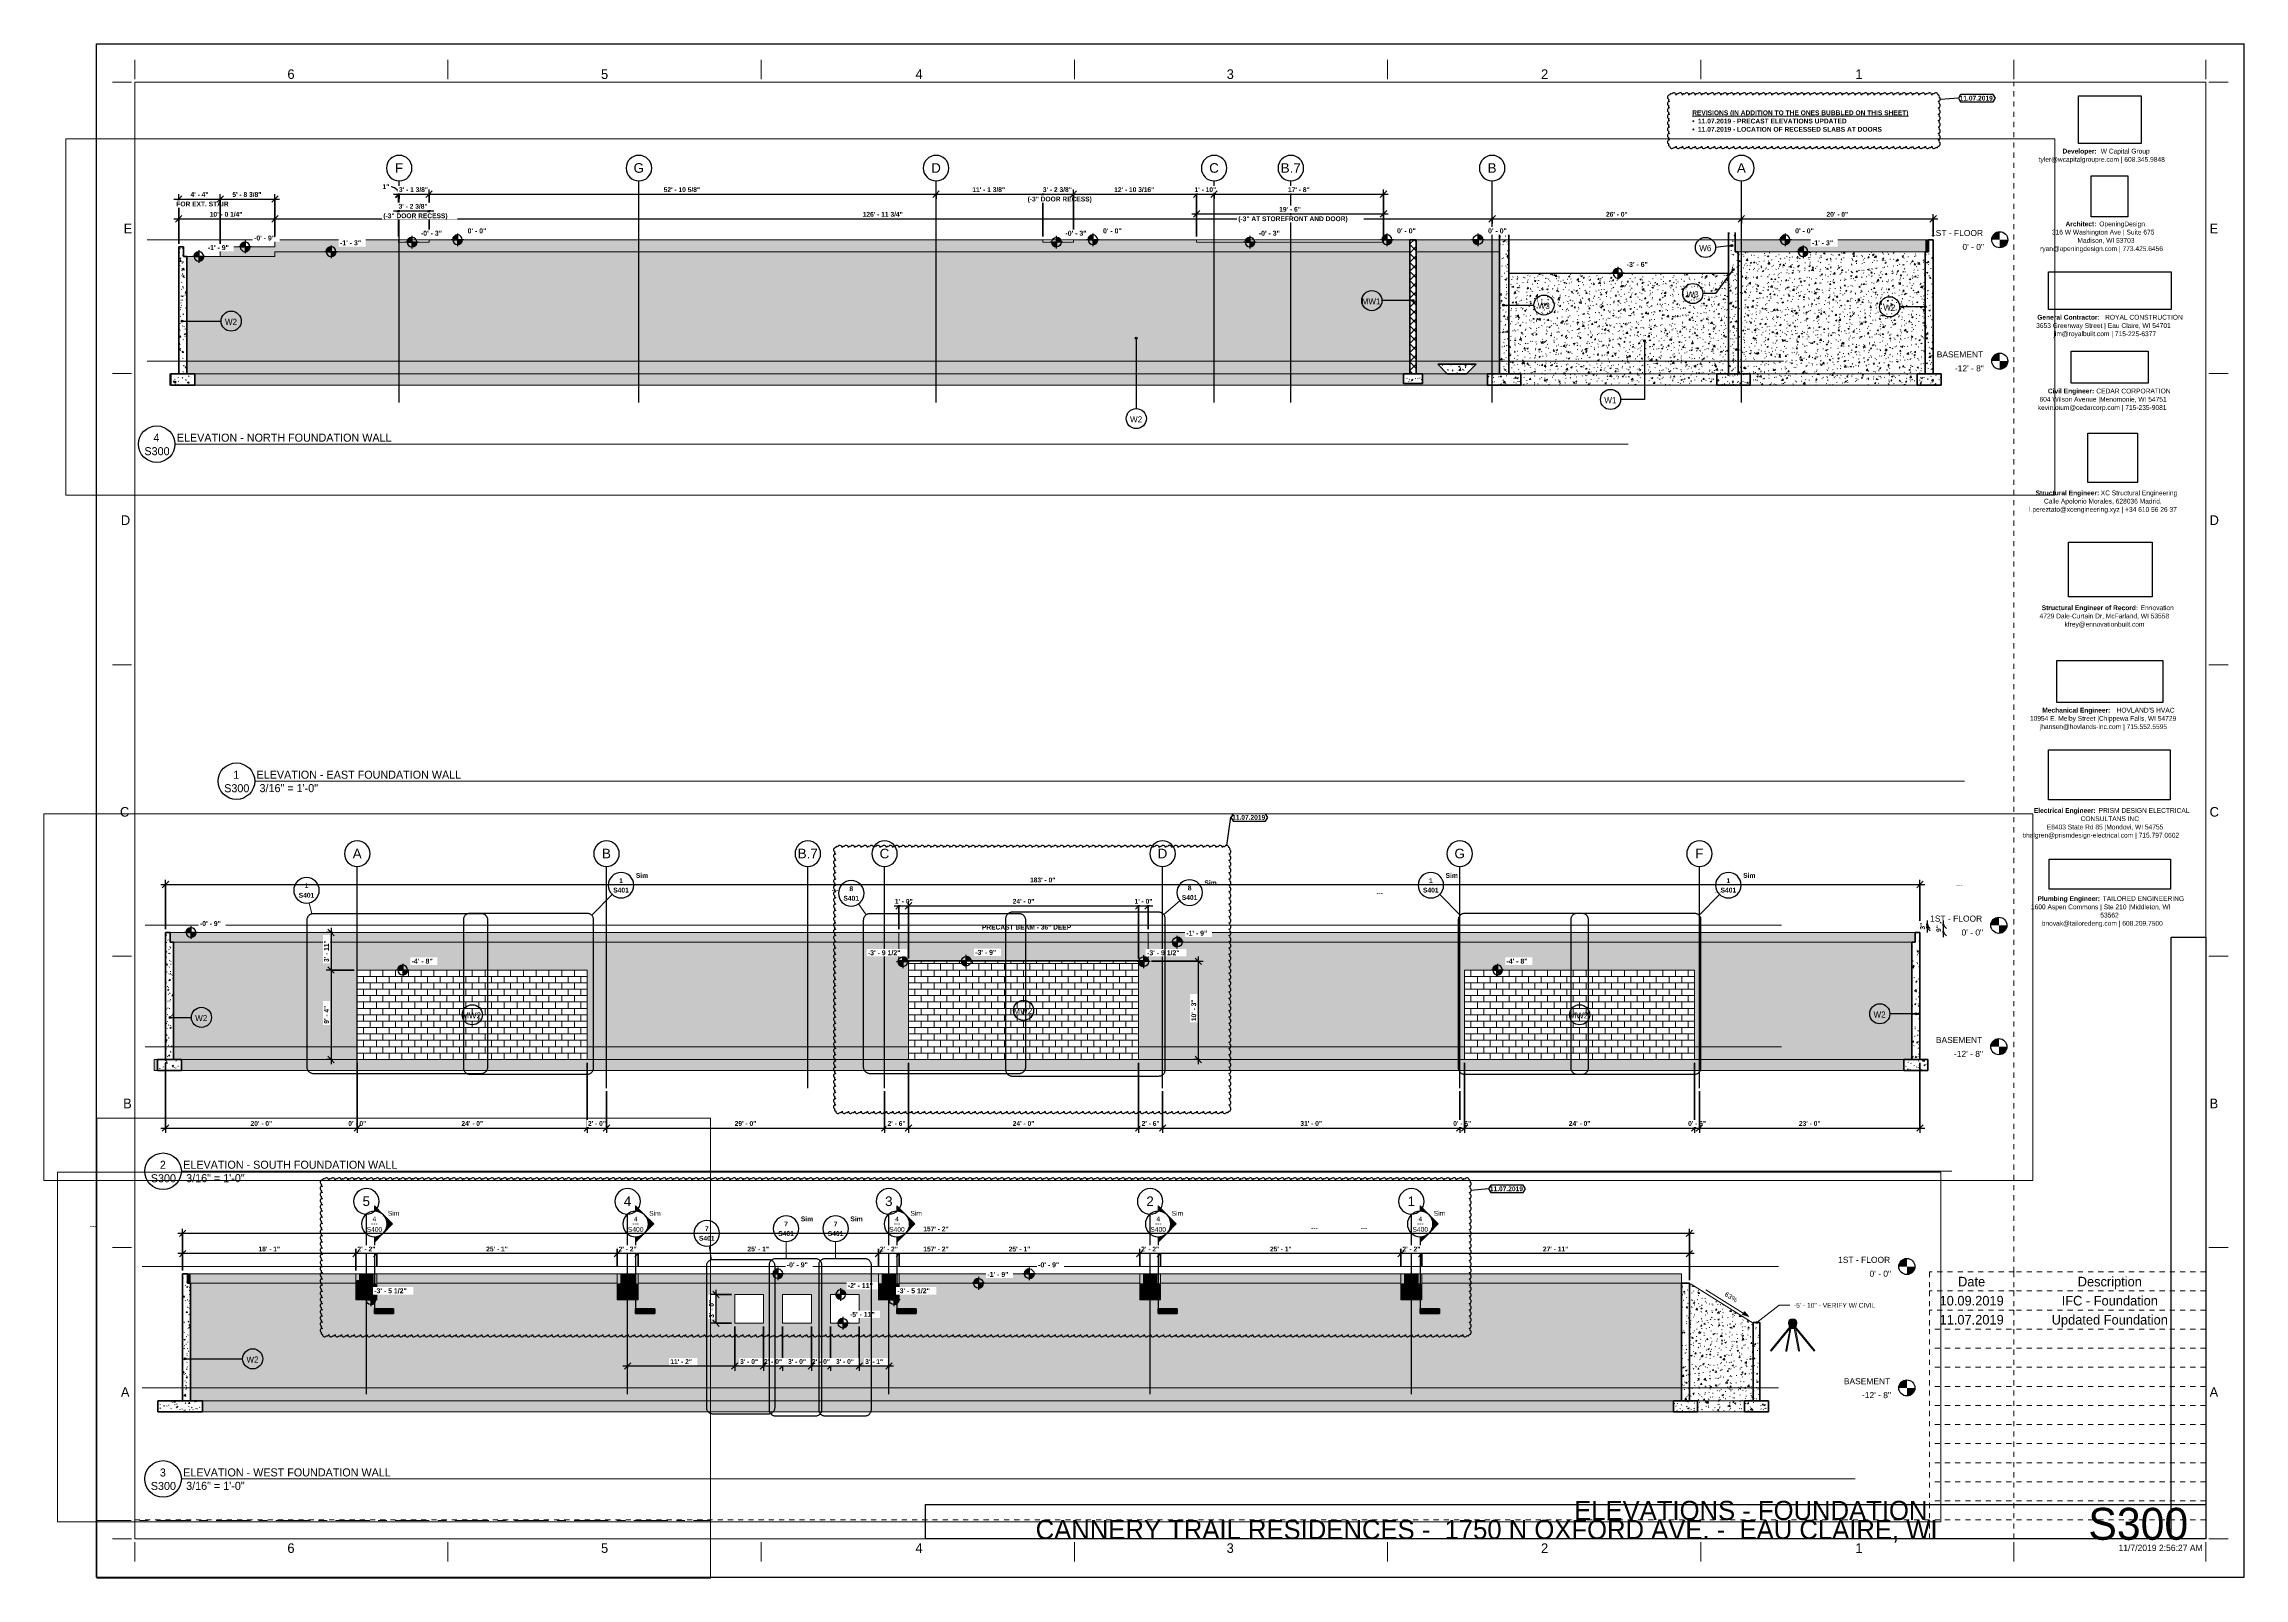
# Paper-space layout 'Layout1' of a CAD drawing. Header units: inches. Extents: x -1 to 42, y 0 to 30.
# The model-space entities are those that its viewports show. They can reach past a viewport. Long polylines and large blocks are cut down to what shows.
import ezdxf

# ---------------------------------------------------------------- set-up
doc = ezdxf.new("R2010")
doc.units = ezdxf.units.IN
doc.header["$MEASUREMENT"] = 0
for name, pattern in [('Dash Dot 3_16_', [0.3125, 0.1875, -0.0625, 0, -0.0625]), ('Dot 1_32_', [0.03125, 0, -0.03125]), ('Grid Line 1_2_', [0.875, 0.5, -0.125, 0.125, -0.125])]:
    doc.linetypes.add(name, pattern=pattern)
for name, color, linetype, lineweight in [('A-ANNO-DIMS', 211, 'Continuous', 9), ('A-ANNO-DIMS-64', 211, 'Continuous', 9), ('A-ANNO-SYMB', 150, 'Continuous', 9), ('A-DETL', 90, 'Dot 1_32_', 13), ('A-FLOR-LEVL', 51, 'Continuous', 9), ('A-WALL', 113, 'Continuous', 18), ('A-WALL-IDEN', 211, 'Continuous', 30), ('A-WALL-PATT', 111, 'Continuous', 60), ('G-ANNO-DIMS', 111, 'Continuous', 9), ('G-ANNO-REVC', 71, 'Continuous', 30), ('G-ANNO-REVC-IDEN', 71, 'Continuous', 30), ('G-ANNO-SCHD', 231, 'Continuous', 30), ('G-ANNO-SYMB', 111, 'Continuous', 30), ('G-ANNO-TEXT', 231, 'Continuous', 9), ('G-ANNO-TTLB', 6, 'Continuous', 30), ('G-ANNO-TTLB-MEDM', 33, 'Continuous', 20), ('S-BEAM', 12, 'Continuous', 9), ('S-BEAM-IDEN', 2, 'Continuous', 30), ('S-FNDN', 32, 'Continuous', 18), ('S-GRID', 1, 'Continuous', 9), ('S-GRID-IDEN', 1, 'Continuous', 30)]:
    doc.layers.add(name, color=color, linetype=linetype, lineweight=lineweight)
doc.layers.add('G-ANNO-NPLT', color=191, linetype='Continuous', plot=False)
doc.styles.add('Arial', font='arial.ttf', dxfattribs={"height": 12})
doc.styles.add('Arial_1', font='arial.ttf', dxfattribs={"height": 7.559055})
doc.styles.add('Arial_2', font='arial.ttf', dxfattribs={"height": 6})
doc.styles.add('Arial_3', font='arial.ttf', dxfattribs={"height": 6.047244})
doc.styles.add('Arial_B', font='arialbd.ttf', dxfattribs={"height": 6.190476})
doc.styles.add('Arial_B_1', font='arialbd.ttf', dxfattribs={"height": 6})
doc.styles.add('Century Gothic', font='', dxfattribs={"height": 7.559055})
doc.styles.add('Century Gothic_1', font='', dxfattribs={"height": 6})
doc.styles.add('Century Gothic_2', font='', dxfattribs={"height": 6.047244})
doc.styles.add('Century Gothic_3', font='', dxfattribs={"height": 0.1875})
doc.styles.add('Century Gothic_4', font='', dxfattribs={"height": 0.09375})
doc.styles.add('Century Gothic_5', font='', dxfattribs={"height": 0.125})
doc.styles.add('Century Gothic_6', font='', dxfattribs={"height": 0.625})
doc.styles.add('Century Gothic_7', font='', dxfattribs={"height": 0.375})
doc.styles.add('Century Gothic_8', font='', dxfattribs={"height": 0.15748})
doc.styles.add('Century Gothic_B', font='', dxfattribs={"height": 6})
doc.styles.add('Century Gothic_B_1', font='', dxfattribs={"height": 0.09375})
doc.styles.get('Century Gothic').set_extended_font_data('Century Gothic')
doc.styles.get('Century Gothic_1').set_extended_font_data('Century Gothic')
doc.styles.get('Century Gothic_2').set_extended_font_data('Century Gothic')
doc.styles.get('Century Gothic_3').set_extended_font_data('Century Gothic')
doc.styles.get('Century Gothic_4').set_extended_font_data('Century Gothic')
doc.styles.get('Century Gothic_5').set_extended_font_data('Century Gothic')
doc.styles.get('Century Gothic_6').set_extended_font_data('Century Gothic')
doc.styles.get('Century Gothic_7').set_extended_font_data('Century Gothic')
doc.styles.get('Century Gothic_8').set_extended_font_data('Century Gothic')
doc.styles.get('Century Gothic_B').set_extended_font_data('Century Gothic', bold=True)
doc.styles.get('Century Gothic_B_1').set_extended_font_data('Century Gothic', bold=True)
doc.dimstyles.new('OD__1_16__Tol__', dxfattribs={"dimscale": 12, "dimtxt": 6.26501, "dimasz": 0.666667, "dimexe": 0.5, "dimexo": 0.333333, "dimgap": 0.083333, "dimtad": 1, "dimdec": 4, "dimrnd": 0.0625, "dimzin": 3, "dimdsep": 46, "dimlunit": 4, "dimtxsty": 'Century Gothic_B', "dimblk1": 'OBLIQUE', "dimblk2": 'OBLIQUE', "dimsah": 1, "dimcen": 0.09, "dimdle": 0.5, "dimazin": 0, "dimtfac": 1, "dimtdec": 4, "dimtix": 1, "dimtmove": 0, "dimatfit": 3, "dimfxl": 1, "dimtvp": 1, "dimtfill": 1, "dimfrac": 2, "dimtolj": 1, "dimtzin": 0, "dimlwd": 30, "dimlwe": 30, "dimarcsym": 2})
doc.dimstyles.new('OD__1_16__Tol___1', dxfattribs={"dimscale": 12, "dimtxt": 6.26501, "dimasz": 0.666667, "dimexe": 0.5, "dimexo": 0.333333, "dimgap": 0.083333, "dimtad": 1, "dimdec": 4, "dimrnd": 0.0625, "dimzin": 3, "dimdsep": 46, "dimlunit": 4, "dimtxsty": 'Century Gothic_B', "dimblk1": 'OBLIQUE', "dimblk2": 'OBLIQUE', "dimsah": 1, "dimcen": 0.09, "dimdle": 0.5, "dimazin": 0, "dimtfac": 1, "dimtdec": 4, "dimtix": 1, "dimtmove": 1, "dimatfit": 3, "dimfxl": 1, "dimtvp": 1, "dimtfill": 1, "dimfrac": 2, "dimtolj": 1, "dimtzin": 0, "dimlwd": 30, "dimlwe": 30, "dimarcsym": 2})
doc.dimstyles.new('OD__1_4__Tol__', dxfattribs={"dimscale": 12, "dimtxt": 6.26501, "dimasz": 0.666667, "dimexe": 0.5, "dimexo": 0.333333, "dimgap": 0.083333, "dimtad": 1, "dimrnd": 0.25, "dimzin": 1, "dimdsep": 46, "dimlunit": 4, "dimtxsty": 'Century Gothic_B', "dimblk1": 'OBLIQUE', "dimblk2": 'OBLIQUE', "dimsah": 1, "dimcen": 0.09, "dimdle": 0.5, "dimazin": 0, "dimtfac": 1, "dimtdec": 4, "dimtix": 1, "dimtmove": 0, "dimatfit": 3, "dimfxl": 1, "dimtvp": 1, "dimtfill": 1, "dimfrac": 2, "dimtolj": 1, "dimtzin": 0, "dimlwd": 30, "dimlwe": 30, "dimarcsym": 2})
doc.dimstyles.new('OD__1__Tol__', dxfattribs={"dimscale": 12, "dimtxt": 6.26501, "dimasz": 0.666667, "dimexe": 0.5, "dimexo": 0.333333, "dimgap": 0.083333, "dimtad": 1, "dimdec": 0, "dimzin": 3, "dimdsep": 46, "dimlunit": 4, "dimtxsty": 'Century Gothic_B', "dimblk1": 'OBLIQUE', "dimblk2": 'OBLIQUE', "dimsah": 1, "dimcen": 0.09, "dimdle": 0.5, "dimazin": 0, "dimtfac": 1, "dimtdec": 4, "dimtix": 1, "dimtmove": 0, "dimatfit": 3, "dimfxl": 1, "dimtvp": 1, "dimtfill": 1, "dimfrac": 2, "dimtolj": 1, "dimtzin": 0, "dimlwd": 30, "dimlwe": 30, "dimarcsym": 2})
picture_1 = doc.add_image_def('image1.jpg', size_in_pixel=(2440, 1006))
picture_2 = doc.add_image_def('image2.jpg', size_in_pixel=(785, 514))
picture_3 = doc.add_image_def('image3.png', size_in_pixel=(300, 300))
picture_4 = doc.add_image_def('image4.jpg', size_in_pixel=(336, 83))
picture_5 = doc.add_image_def('image5.jpg', size_in_pixel=(278, 110))
picture_6 = doc.add_image_def('image6.jpg', size_in_pixel=(302, 126))
picture_7 = doc.add_image_def('image7.jpg', size_in_pixel=(261, 80))
picture_8 = doc.add_image_def('image8.jpg', size_in_pixel=(344, 261))
picture_9 = doc.add_image_def('image9.jpg', size_in_pixel=(547, 610))
picture_10 = doc.add_image_def('image10.jpg', size_in_pixel=(95, 1663))
picture_11 = doc.add_image_def('image11.jpg', size_in_pixel=(3536, 95))
pattern_1 = [(50, (-870.187, 0), (18.36206, -1.60683), [1.92, -21.12]), (355, (-870.187, 0), (-3.55226, 19.25587), [1.536, -16.896]), (100.451, (-868.657, -0.134), (14.81021, 17.64929), [1.632, -17.949]), (46.184, (-870.187, 5.12), (27.32125, -4.2376), [2.88, -31.68]), (96.636, (-867.91, 4.767), (23.92754, 24.93717), [2.448, -26.924]), (351.184, (-870.187, 5.12), (23.92765, 24.93743), [2.304, -25.344]), (21, (-867.627, 3.84), (15.28081, -10.30746), [1.92, -21.12]), (326, (-867.627, 3.84), (6.22856, 18.56374), [1.536, -16.896]), (71.451, (-866.354, 2.981), (21.50985, 8.25628), [1.632, -17.949]), (37.5, (-870.1867, 0), (0.311095, 8.522537), [0.845, -15.846, 0.845, -16.307, -16.96]), (37.5, (-870.1867, 0), (0.311095, 8.522537), [-33.843, 0.845, -16.115]), (7.5, (-870.187, 0), (6.734636, 10.09743), [0.845, -8.934, 0.845, -15.462, -6.464]), (7.5, (-870.187, 0), (6.734636, 10.09743), [-26.086, 0.845, -5.619]), (327.5, (-875.896, 0), (13.666107, -0.577186), [0.845, -5.555, 0.845, -19.123, -26.496]), (327.5, (-875.896, 0), (13.666107, -0.577186), [-26.368, 0.845, -25.651]), (317.5, (-878.456, 0), (14.92985, 2.56286), [0.845, -7.475, 0.845, -12.416, -18.816]), (317.5, (-878.456, 0), (14.92985, 2.56286), [-21.581, 0.845, -17.971])]
pattern_2 = [(50, (2855.186, 0), (18.36206, -1.60683), [1.92, -21.12]), (355, (2855.186, 0), (-3.55226, 19.25587), [1.536, -16.896]), (100.451, (2856.716, -0.134), (14.81021, 17.64929), [1.632, -17.949]), (46.184, (2855.186, 5.12), (27.32125, -4.2376), [2.88, -31.68]), (96.636, (2857.463, 4.767), (23.92754, 24.93717), [2.448, -26.924]), (351.184, (2855.186, 5.12), (23.92765, 24.93743), [2.304, -25.344]), (21, (2857.746, 3.84), (15.28081, -10.30746), [1.92, -21.12]), (326, (2857.746, 3.84), (6.22856, 18.56374), [1.536, -16.896]), (71.451, (2859.02, 2.981), (21.50985, 8.25628), [1.632, -17.949]), (37.5, (2855.1855, 0), (0.311095, 8.522537), [0.845, -15.846, 0.845, -16.307, -16.96]), (37.5, (2855.1855, 0), (0.311095, 8.522537), [-33.843, 0.845, -16.115]), (7.5, (2855.1855, 0), (6.734636, 10.09743), [0.845, -8.934, 0.845, -15.462, -6.464]), (7.5, (2855.1855, 0), (6.734636, 10.09743), [-26.086, 0.845, -5.619]), (327.5, (2849.4775, 0), (13.666107, -0.577186), [0.845, -5.555, 0.845, -19.123, -26.496]), (327.5, (2849.4775, 0), (13.666107, -0.577186), [-26.368, 0.845, -25.651]), (317.5, (2846.918, 0), (14.92985, 2.56286), [0.845, -7.475, 0.845, -12.416, -18.816]), (317.5, (2846.918, 0), (14.92985, 2.56286), [-21.581, 0.845, -17.971])]
pattern_3 = [(50, (5141.97, 0), (18.36206, -1.60683), [1.92, -21.12]), (355, (5141.97, 0), (-3.55226, 19.25587), [1.536, -16.896]), (100.451, (5143.5, -0.134), (14.8102, 17.64929), [1.632, -17.949]), (46.184, (5141.97, 5.12), (27.32125, -4.2376), [2.88, -31.68]), (96.636, (5144.246, 4.767), (23.92754, 24.93717), [2.448, -26.924]), (351.184, (5141.97, 5.12), (23.92765, 24.9374), [2.304, -25.344]), (21, (5144.53, 3.84), (15.28081, -10.30746), [1.92, -21.12]), (326, (5144.53, 3.84), (6.22856, 18.56374), [1.536, -16.896]), (71.451, (5145.803, 2.981), (21.50985, 8.25628), [1.632, -17.949]), (37.5, (5141.9695, 0), (0.311095, 8.522537), [0.845, -15.846, 0.845, -16.307, -16.96]), (37.5, (5141.9695, 0), (0.311095, 8.522537), [-33.843, 0.845, -16.115]), (7.5, (5141.9695, 0), (6.734636, 10.09743), [0.845, -8.934, 0.845, -15.462, -6.464]), (7.5, (5141.9695, 0), (6.734636, 10.09743), [-26.086, 0.845, -5.619]), (327.5, (5136.2615, 0), (13.666107, -0.577186), [0.845, -5.555, 0.845, -19.123, -26.496]), (327.5, (5136.2615, 0), (13.666107, -0.577186), [-26.368, 0.845, -25.651]), (317.5, (5133.701, 0), (14.92985, 2.56286), [0.845, -7.475, 0.845, -12.416, -18.816]), (317.5, (5133.701, 0), (14.92985, 2.56286), [-21.581, 0.845, -17.971])]

psp = doc.layouts.get("Layout1")

# ---------------------------------------------------------------- texts
at = {"layer": 'G-ANNO-REVC-IDEN', "lineweight": 9, "insert": (36.429, 29), "char_height": 0.0937, "width": 0.82062, "attachment_point": 1, "style": 'Century Gothic_B_1'}
psp.add_mtext('11.07.2019', dxfattribs=at)
at = {"layer": 'G-ANNO-SCHD', "color": 147, "lineweight": 9, "char_height": 0.1875, "attachment_point": 2, "line_spacing_factor": 0.984502, "style": 'Century Gothic_3'}
for s, insert, width in [('Date', (36.663, 5.893), 0.73997), ('Description', (39.365, 5.893), 1.66316), ('10.09.2019', (36.663, 5.52), 1.54101), ('IFC - Foundation', (39.365, 5.52), 2.45011), ('11.07.2019', (36.663, 5.147), 1.54101), ('Updated Foundation', (39.365, 5.147), 3.13135)]:
    psp.add_mtext(s, dxfattribs=dict(at, insert=insert, width=width))
at = {"layer": 'G-ANNO-TEXT', "color": 1, "lineweight": 20, "char_height": 0.09375, "attachment_point": 1, "style": 'Century Gothic_B_1'}
for s, insert, width in [('\\LREVISIONS (IN ADDITION TO THE ONES BUBBLED ON THIS SHEET)', (31.198, 28.714), 4.78803), ('\\fCentury Gothic|b1|i0|c0|p34|;•', (31.198, 28.552), 0.13886), ('11.07.2019 - PRECAST ELEVATIONS UPDATED', (31.312, 28.552), 3.35194), ('\\fCentury Gothic|b1|i0|c0|p34|;•', (31.198, 28.391), 0.13886), ('11.07.2019 - LOCATION OF RECESSED SLABS AT DOORS', (31.312, 28.391), 4.1915)]:
    psp.add_mtext(s, dxfattribs=dict(at, insert=insert, width=width))
at = {"layer": 'G-ANNO-TTLB', "lineweight": 9, "attachment_point": 1}
for s, insert, char_height, width, style in [('4', (1.105, 22.388), 0.157, 0.14834, 'Century Gothic_8'), ('ELEVATION - NORTH FOUNDATION WALL', (1.561, 22.39), 0.15748, 5.11944, 'Century Gothic_8'), ('S300', (0.928, 22.125), 0.1575, 0.57759, 'Century Gothic_8'), ('S300', (2.488, 15.531), 0.1575, 0.57759, 'Century Gothic_8'), ('1', (2.665, 15.794), 0.157, 0.14834, 'Century Gothic_8'), ('ELEVATION - EAST FOUNDATION WALL', (3.121, 15.796), 0.15748, 4.80381, 'Century Gothic_8'), (' 3/16" = 1\'-0" ', (3.121, 15.533), 0.15748, 1.63178, 'Century Gothic_8'), ('S300', (1.053, 7.9), 0.1575, 0.57759, 'Century Gothic_8'), ('2', (1.23, 8.163), 0.157, 0.14834, 'Century Gothic_8'), ('ELEVATION - SOUTH FOUNDATION WALL', (1.686, 8.165), 0.15748, 5.06578, 'Century Gothic_8'), (' 3/16" = 1\'-0" ', (1.686, 7.902), 0.15748, 1.63178, 'Century Gothic_8'), ('S300', (1.053, 1.88), 0.1575, 0.57759, 'Century Gothic_8'), ('3', (1.23, 2.143), 0.157, 0.14834, 'Century Gothic_8'), ('ELEVATION - WEST FOUNDATION WALL', (1.686, 2.145), 0.15748, 4.87009, 'Century Gothic_8'), (' 3/16" = 1\'-0" ', (1.686, 1.882), 0.15748, 1.63178, 'Century Gothic_8'), ('ELEVATIONS - FOUNDATION', (28.889, 1.51), 0.375, 8.25359, 'Century Gothic_7'), ('CANNERY TRAIL RESIDENCES -  1750 N OXFORD AVE. -  EAU CLAIRE, WI', (18.358, 1.136), 0.375, 21.01747, 'Century Gothic_7')]:
    psp.add_mtext(s, dxfattribs=dict(at, insert=insert, char_height=char_height, width=width, style=style))

msp = doc.modelspace()

# ---------------------------------------------------------------- texts
at = {"layer": 'A-ANNO-SYMB', "char_height": 6, "width": 18.786, "attachment_point": 1, "style": 'Arial_B_1'}
for insert in [(2117.64775, 62.68677), (2179.64775, 62.68677)]:
    msp.add_mtext('Sim', dxfattribs=dict(at, insert=insert))
at = {"layer": 'A-FLOR-LEVL', "attachment_point": 1, "style": 'Arial_1'}
for s, insert, char_height, width in [('1ST - FLOOR', (822.96366, 12.20501), 7.5590551, 80.194), ('1ST - FLOOR', (3416.00948, 12.20501), 7.5590551, 80.194), ('1ST - FLOOR', (6128.36418, 12.20501), 7.5590551, 80.194), ('0\' - 0"', (862.26502, -5.22697), 7.559055, 33.128), ('0\' - 0"', (3455.31085, -5.22697), 7.559055, 33.128), ('0\' - 0"', (6167.66555, -5.22697), 7.559055, 33.128), ('BASEMENT', (830.11956, -139.79499), 7.559055, 71.508), ('BASEMENT', (3423.16539, -139.79499), 7.559055, 71.508), ('BASEMENT', (6135.52009, -139.79499), 7.559055, 71.508), ('-12\' - 8"', (852.76581, -157.22697), 7.559055, 44.642), ('-12\' - 8"', (3445.81164, -157.22697), 7.559055, 44.642), ('-12\' - 8"', (6158.16634, -157.22697), 7.559055, 44.642)]:
    msp.add_mtext(s, dxfattribs=dict(at, insert=insert, char_height=char_height, width=width))
at = {"layer": 'A-WALL-IDEN', "lineweight": 9, "char_height": 7.559055, "attachment_point": 1, "style": 'Century Gothic'}
for s, insert, width in [('W6', (5838.25902, -6.78674), 19.19), ('W3', (5822.36204, -64.55082), 19.19), ('MW1', (5415.71281, -73.39283), 31.108), ('W3', (5636.08377, -78.92095), 19.19), ('W2', (6068.64359, -81.12038), 19.19), ('W2', (3992.91874, -99.02176), 19.19), ('MW2', (-324.5093, -103.62038), 31.108), ('W2', (752.08355, -107.90764), 19.19), ('MW2', (-1014.5093, -109.12038), 31.108), ('MW2', (371.4907, -109.12038), 31.108), ('W2', (-1348.63756, -112.42295), 19.19), ('W2', (1423.76876, -112.65575), 19.19), ('W1', (5719.43123, -197.08883), 19.19), ('W2', (5125.79854, -221.09435), 19.19)]:
    msp.add_mtext(s, dxfattribs=dict(at, insert=insert, width=width))
at = {"layer": 'G-ANNO-DIMS', "attachment_point": 1, "bg_fill": 3, "box_fill_scale": 1.25, "bg_fill_color": 256, "bg_fill_true_color": 13158600, "bg_fill_transparency": 0}
for s, insert, char_height, width, line_spacing_factor, style in [('-3\' - 6"', (5747.52594, -27.76901), 6.190476, 30.7053085, 0.941778, 'Arial_B'), ('-5\' - 10" - VERIFY W/ CIVIL', (3360.60942, -45.54552), 6.0472441, 117.1416262, 0.984502, 'Century Gothic_2')]:
    msp.add_mtext(s, dxfattribs=dict(at, insert=insert, char_height=char_height, width=width, line_spacing_factor=line_spacing_factor, style=style))
at = {"layer": 'G-ANNO-REVC-IDEN', "lineweight": 9, "char_height": 6, "width": 52.52, "attachment_point": 1, "style": 'Century Gothic_B'}
for insert in [(-50.76429, 138.09745), (2980.03808, 100.33842)]:
    msp.add_mtext('11.07.2019', dxfattribs=dict(at, insert=insert))
at = {"layer": 'G-ANNO-SYMB', "lineweight": 9, "char_height": 6, "attachment_point": 1}
for s, insert, width, style in [('Sim', (1600.7829, 69.64021), 17.776, 'Arial_2'), ('Sim', (1927.7829, 69.64021), 17.776, 'Arial_2'), ('Sim', (2254.7829, 69.64021), 17.776, 'Arial_2'), ('Sim', (2581.7829, 69.64021), 17.776, 'Arial_2'), ('Sim', (2909.7829, 69.64021), 17.776, 'Arial_2'), ('4', (1581.64826, 62.5524), 5.656, 'Arial_2'), ('4', (1908.64826, 62.5524), 5.656, 'Arial_2'), ('4', (2235.64826, 62.5524), 5.656, 'Arial_2'), ('4', (2562.64826, 62.5524), 5.656, 'Arial_2'), ('4', (2890.64826, 62.5524), 5.656, 'Arial_2'), ('---', (1579.88072, 56.88127), 10.302, 'Century Gothic_1'), ('---', (1906.88072, 56.88127), 10.302, 'Century Gothic_1'), ('---', (2233.88072, 56.88127), 10.302, 'Century Gothic_1'), ('---', (2560.88072, 56.88127), 10.302, 'Century Gothic_1'), ('---', (2888.88072, 56.88127), 10.302, 'Century Gothic_1')]:
    msp.add_mtext(s, dxfattribs=dict(at, insert=insert, width=width, style=style))
at = {"layer": 'S-GRID-IDEN', "lineweight": 9, "char_height": 12, "attachment_point": 1, "style": 'Arial'}
for s, insert, width in [('A', (-1151.46443, 95.87277), 13.534), ('B', (-839.46443, 95.87277), 13.534), ('B.7', (-594.46915, 95.87277), 30.502), ('C', (-491.96837, 95.87277), 14.746), ('D', (-143.96837, 95.87277), 14.746), ('G', (227.54029, 95.87277), 15.958), ('F', (528.95132, 95.87277), 12.524), ('F', (4205.78924, 95.87277), 12.524), ('G', (4504.37822, 95.87277), 15.958), ('D', (4876.86956, 95.87277), 14.746), ('C', (5224.86956, 95.87277), 14.746), ('B.7', (5314.36877, 95.87277), 30.502), ('B', (5573.3735, 95.87277), 13.534), ('A', (5885.3735, 95.87277), 13.534), ('3', (2223.10957, 87.7576), 11.312), ('2', (2550.10957, 87.7576), 11.312), ('5', (1569.10957, 87.7576), 11.312), ('4', (1896.10957, 87.7576), 11.312), ('1', (2877.10957, 87.7576), 11.312)]:
    msp.add_mtext(s, dxfattribs=dict(at, insert=insert, width=width))

# ---------------------------------------------------------------- blocks, each defined once
blk = doc.blocks.new('OD Title Block - 30x42 - CDs - one-217245-ELEVATIONS - FOUNDATION')
at = {"layer": 'G-ANNO-TTLB'}
for p, q in [((-0.01, 30.014), (41.99, 30.014)), ((-0.01, 0.014), (-0.01, 30.014)), ((41.99, 0.014), (41.99, 30.014)), ((-0.01, 0.014), (41.99, 0.014))]:
    blk.add_line(p, q, dxfattribs=at)
at = {"layer": 'G-ANNO-TTLB', "linetype": 'Dot 1_32_', "lineweight": 13}
for p, q in [((37.49, 5.989), (37.49, 29.264)), ((0.74, 1.137), (35.905, 1.137))]:
    blk.add_line(p, q, dxfattribs=at)
at = {"layer": 'G-ANNO-TTLB-MEDM'}
for p, q in [((0.74, 29.326), (0.74, 29.701)), ((6.865, 29.326), (6.865, 29.701)), ((12.99, 29.326), (12.99, 29.701)), ((19.115, 29.326), (19.115, 29.701)), ((25.24, 29.326), (25.24, 29.701)), ((31.365, 29.326), (31.365, 29.701)), ((37.49, 29.326), (37.49, 29.701)), ((41.24, 29.326), (41.24, 29.701)), ((0.677, 29.264), (0.302, 29.264)), ((0.74, 29.264), (41.24, 29.264)), ((0.74, 29.264), (0.74, 0.764)), ((41.24, 29.264), (41.24, 0.764)), ((41.302, 29.264), (41.677, 29.264)), ((0.677, 23.564), (0.302, 23.564)), ((41.302, 23.564), (41.677, 23.564)), ((0.677, 17.864), (0.302, 17.864)), ((41.302, 17.864), (41.677, 17.864)), ((0.677, 12.164), (0.302, 12.164)), ((41.302, 12.164), (41.677, 12.164)), ((0.677, 6.464), (0.302, 6.464)), ((41.302, 6.464), (41.677, 6.464)), ((0.677, 0.764), (0.302, 0.764)), ((0.74, 0.764), (41.24, 0.764)), ((0.74, 0.701), (0.74, 0.326)), ((6.865, 0.701), (6.865, 0.326)), ((12.99, 0.701), (12.99, 0.326)), ((19.115, 0.701), (19.115, 0.326)), ((25.24, 0.701), (25.24, 0.326)), ((31.365, 0.701), (31.365, 0.326)), ((37.49, 0.701), (37.49, 0.326)), ((41.24, 0.701), (41.24, 0.326)), ((41.302, 0.764), (41.677, 0.764))]:
    blk.add_line(p, q, dxfattribs=at)
at = {"layer": 'G-ANNO-TTLB', "lineweight": 9, "attachment_point": 1}
for s, insert, char_height, width, style in [('6', (3.725, 29.517), 0.188, 0.17675, 'Century Gothic_3'), ('5', (9.858, 29.517), 0.188, 0.17675, 'Century Gothic_3'), ('4', (16.007, 29.517), 0.188, 0.17675, 'Century Gothic_3'), ('3', (22.094, 29.517), 0.188, 0.17675, 'Century Gothic_3'), ('2', (28.242, 29.517), 0.188, 0.17675, 'Century Gothic_3'), ('1', (34.391, 29.517), 0.188, 0.17675, 'Century Gothic_3'), ('Developer: ', (38.44, 27.964), 0.09375, 0.90584, 'Century Gothic_B_1'), ('W Capital Group', (39.188, 27.964), 0.09375, 1.32878, 'Century Gothic_4'), ('tyler@wcapitalgroupre.com | 608.345.9848', (37.974, 27.802), 0.09375, 3.36141, 'Century Gothic_4'), ('E', (0.523, 26.497), 0.188, 0.17044, 'Century Gothic_3'), ('316 W Washington Ave | Suite 675', (38.233, 26.379), 0.09375, 2.65756, 'Century Gothic_4'), ('Architect: ', (38.499, 26.54), 0.09375, 0.80169, 'Century Gothic_B_1'), ('OpeningDesign', (39.16, 26.54), 0.09375, 1.212, 'Century Gothic_4'), ('E', (41.317, 26.497), 0.188, 0.17044, 'Century Gothic_3'), ('ryan@openingdesign.com | 773.425.6456', (38.002, 26.056), 0.09375, 3.21937, 'Century Gothic_4'), ('Madison, WI 53703', (38.733, 26.217), 0.09375, 1.44556, 'Century Gothic_4'), ('3653 Greenway Street | Eau Claire, WI 54701', (37.925, 24.552), 0.09375, 3.4845, 'Century Gothic_4'), ('General Contractor: ', (37.946, 24.714), 0.09375, 1.60969, 'Century Gothic_B_1'), ('ROYAL CONSTRUCTION', (39.274, 24.714), 0.09375, 1.82116, 'Century Gothic_4'), ('jim@royalbuilt.com | 715-225-6377', (38.263, 24.391), 0.09375, 2.66387, 'Century Gothic_4'), ('Civil Engineer: ', (38.154, 23.271), 0.09375, 1.14888, 'Century Gothic_B_1'), ('CEDAR CORPORATION', (39.102, 23.271), 0.09375, 1.78012, 'Century Gothic_4'), ('kevin.oium@cedarcorp.com | 715-235-9081', (37.956, 22.948), 0.09375, 3.40559, 'Century Gothic_4'), ('604 Wilson Avenue |Menomonie, WI 54751', (37.99, 23.109), 0.09375, 3.32669, 'Century Gothic_4'), ('Structural Engineer: ', (37.914, 21.277), 0.09375, 1.54341, 'Century Gothic_B_1'), ('Calle Apolonio Morales, 628036 Madrid, ', (38.078, 21.116), 0.09375, 3.15309, 'Century Gothic_4'), ('XC Structural Engineering', (39.188, 21.277), 0.09375, 1.96319, 'Century Gothic_4'), ('D', (0.468, 20.791), 0.188, 0.23672, 'Century Gothic_3'), ('l.pereztato@xcengineering.xyz | +34 610 56 26 37', (37.787, 20.954), 0.09375, 3.81591, 'Century Gothic_4'), ('D', (41.317, 20.791), 0.188, 0.23672, 'Century Gothic_3'), ('Structural Engineer of Record: ', (38.034, 19.03), 0.09375, 2.34509, 'Century Gothic_B_1'), ('Ennovation', (39.969, 19.03), 0.0937, 0.87428, 'Century Gothic_4'), ('4729 Dale-Curtain Dr, McFarland, WI 53558', (37.992, 18.869), 0.09375, 3.32037, 'Century Gothic_4'), ('kfrey@ennovationbuilt.com', (38.479, 18.707), 0.09375, 2.13994, 'Century Gothic_4'), ('10954 E. Melby Street |Chippewa Falls, WI 54729', (37.803, 16.865), 0.09375, 3.77487, 'Century Gothic_4'), ('Mechanical Engineer: ', (38.045, 17.026), 0.09375, 1.76119, 'Century Gothic_B_1'), ("HOVLAND'S HVAC", (39.498, 17.026), 0.09375, 1.42663, 'Century Gothic_4'), ('jhansen@hovlands-inc.com | 715.552.5595', (37.996, 16.704), 0.09375, 3.31091, 'Century Gothic_4'), ('C', (0.45, 15.084), 0.188, 0.25881, 'Century Gothic_3'), ('Electrical Engineer: ', (37.88, 15.064), 0.09375, 1.53394, 'Century Gothic_B_1'), ('PRISM DESIGN ELECTRICAL ', (39.146, 15.064), 0.09375, 2.09891, 'Century Gothic_4'), ('C', (41.317, 15.084), 0.188, 0.25881, 'Century Gothic_3'), ('E8403 State Rd 85 |Mondovi, WI 54755', (38.133, 14.741), 0.09375, 2.9795, 'Century Gothic_4'), ('CONSULTANS INC', (38.794, 14.903), 0.09375, 1.37613, 'Century Gothic_4'), ('bhalgren@prismdesign-electrical.com | 715.797.0602', (37.656, 14.58), 0.09375, 4.13469, 'Century Gothic_4'), ('Plumbing Engineer: ', (37.951, 13.34), 0.09375, 1.54656, 'Century Gothic_B_1'), ('TAILORED ENGINEERING', (39.227, 13.34), 0.09375, 1.87166, 'Century Gothic_4'), ('1600 Aspen Commons | Ste 210 |Middleton, WI ', (37.823, 13.178), 0.09375, 3.77172, 'Century Gothic_4'), ('53562', (39.18, 13.017), 0.0937, 0.44188, 'Century Gothic_4'), ('bnovak@tailoredeng.com | 608.209.7500', (38.034, 12.856), 0.09375, 3.21622, 'Century Gothic_4'), ('B', (0.512, 9.378), 0.188, 0.18306, 'Century Gothic_3'), ('B', (41.317, 9.378), 0.188, 0.18306, 'Century Gothic_3'), ('A', (0.468, 3.734), 0.188, 0.23672, 'Century Gothic_3'), ('A', (41.317, 3.734), 0.188, 0.23672, 'Century Gothic_3'), ('6', (3.724, 0.679), 0.188, 0.17675, 'Century Gothic_3'), ('5', (9.858, 0.679), 0.188, 0.17675, 'Century Gothic_3'), ('4', (16.007, 0.679), 0.188, 0.17675, 'Century Gothic_3'), ('3', (22.093, 0.679), 0.188, 0.17675, 'Century Gothic_3'), ('2', (28.242, 0.679), 0.188, 0.17675, 'Century Gothic_3'), ('1', (34.39, 0.679), 0.188, 0.17675, 'Century Gothic_3')]:
    blk.add_mtext(s, dxfattribs=dict(at, insert=insert, char_height=char_height, width=width, style=style))
at = {"layer": 'G-ANNO-TTLB'}
image = blk.add_image(picture_8, insert=(38.752, 28.068), size_in_units=(1.226, 0.93), dxfattribs=at)
image.dxf.flags = 7
image = blk.add_image(picture_9, insert=(38.999, 26.632), size_in_units=(0.719, 0.802), rotation=0, dxfattribs=at)
image.dxf.flags = 7
image = blk.add_image(picture_7, insert=(38.163, 24.818), size_in_units=(2.404, 0.737), dxfattribs=at)
image.dxf.flags = 7
image = blk.add_image(picture_6, insert=(38.612, 23.375), size_in_units=(1.506, 0.628), dxfattribs=at)
image.dxf.flags = 7
image = blk.add_image(picture_3, insert=(38.938, 21.431), size_in_units=(0.97, 0.97), dxfattribs=at)
image.dxf.flags = 7
image = blk.add_image(picture_2, insert=(38.558, 19.194), size_in_units=(1.638, 1.072), dxfattribs=at)
image.dxf.flags = 7
image = blk.add_image(picture_5, insert=(38.326, 17.131), size_in_units=(2.077, 0.822), dxfattribs=at)
image.dxf.flags = 7
image = blk.add_image(picture_1, insert=(38.167, 15.226), size_in_units=(2.376, 0.98), dxfattribs=at)
image.dxf.flags = 7
image = blk.add_image(picture_4, insert=(38.179, 13.479), size_in_units=(2.372, 0.586), dxfattribs=at)
image.dxf.flags = 7
image = blk.add_image(picture_10, insert=(40.567, 0.764), size_in_units=(0.673, 11.775), dxfattribs=at)
image.dxf.flags = 7
image = blk.add_image(picture_11, insert=(16.203, 0.764), size_in_units=(25.037, 0.673), dxfattribs=at)
image.dxf.flags = 7
blk = doc.blocks.new('Viewport - TITLE - SCALE-1124179-ELEVATIONS - FOUNDATION')
at = {"layer": 'G-ANNO-TTLB'}
blk.add_circle((-0.357, 0), 0.357, dxfattribs=at)
blk = doc.blocks.new('Viewport - TITLE - NO SCALE-560276-ELEVATIONS - FOUNDATION')
at = {"layer": 'G-ANNO-TTLB'}
blk.add_circle((-0.357, 0), 0.357, dxfattribs=at)
blk = doc.blocks.new('Family - ___-1979315-ELEVATIONS - FOUNDATION')
at = {"layer": 'G-ANNO-REVC'}
for centre, radius, start, end in [((30.757, 28.97), 0.0437, 90, 244.7912), ((30.757, 28.845), 0.0438, 90, 244.7912), ((30.757, 28.914), 0.025, 138.1897, 270), ((30.782, 29.014), 0.025, 48.1897, 180), ((30.839, 29.014), 0.0437, 0, 154.7912), ((30.907, 29.014), 0.025, 48.1897, 180), ((30.964, 29.014), 0.0438, 0, 154.7912), ((31.032, 29.014), 0.025, 48.1897, 180), ((31.089, 29.014), 0.0437, 0, 154.7912), ((31.157, 29.014), 0.025, 48.1897, 180), ((31.214, 29.014), 0.0437, 0, 154.7912), ((31.282, 29.014), 0.025, 48.1897, 180), ((31.339, 29.014), 0.0438, 0, 154.7912), ((31.407, 29.014), 0.025, 48.1897, 180), ((31.464, 29.014), 0.0437, 0, 154.7912), ((31.532, 29.014), 0.025, 48.1897, 180), ((31.589, 29.014), 0.0437, 0, 154.7912), ((31.657, 29.014), 0.025, 48.1897, 180), ((31.714, 29.014), 0.0438, 0, 154.7912), ((31.782, 29.014), 0.025, 48.1897, 180), ((31.839, 29.014), 0.0437, 0, 154.7912), ((31.907, 29.014), 0.025, 48.1897, 180), ((31.964, 29.014), 0.0437, 0, 154.7912), ((32.032, 29.014), 0.025, 48.1897, 180), ((32.089, 29.014), 0.0438, 0, 154.7912), ((32.157, 29.014), 0.025, 48.1897, 180), ((32.214, 29.014), 0.0437, 0, 154.7912), ((32.282, 29.014), 0.025, 48.1897, 180), ((32.339, 29.014), 0.0438, 0, 154.7912), ((32.407, 29.014), 0.025, 48.1897, 180), ((32.464, 29.014), 0.0438, 0, 154.7912), ((32.532, 29.014), 0.025, 48.1897, 180), ((32.589, 29.014), 0.0437, 0, 154.7912), ((32.657, 29.014), 0.025, 48.1897, 180), ((32.714, 29.014), 0.0438, 0, 154.7912), ((32.782, 29.014), 0.025, 48.1897, 180), ((32.839, 29.014), 0.0438, 0, 154.7912), ((32.907, 29.014), 0.025, 48.1897, 180), ((32.964, 29.014), 0.0437, 0, 154.7912), ((33.032, 29.014), 0.025, 48.1897, 180), ((33.089, 29.014), 0.0438, 0, 154.7912), ((33.157, 29.014), 0.025, 48.1897, 180), ((33.214, 29.014), 0.0437, 0, 154.7912), ((33.282, 29.014), 0.025, 48.1897, 180), ((33.339, 29.014), 0.0438, 0, 154.7912), ((33.407, 29.014), 0.025, 48.1897, 180), ((33.464, 29.014), 0.0438, 0, 154.7912), ((33.532, 29.014), 0.025, 48.1897, 180), ((33.589, 29.014), 0.0437, 0, 154.7912), ((33.657, 29.014), 0.025, 48.1897, 180), ((33.714, 29.014), 0.0438, 0, 154.7912), ((33.782, 29.014), 0.025, 48.1897, 180), ((33.839, 29.014), 0.0438, 0, 154.7912), ((33.907, 29.014), 0.025, 48.1897, 180), ((33.964, 29.014), 0.0437, 0, 154.7912), ((34.032, 29.014), 0.025, 48.1897, 180), ((34.089, 29.014), 0.0438, 0, 154.7912), ((34.157, 29.014), 0.025, 48.1897, 180), ((34.214, 29.014), 0.0438, 0, 154.7912), ((34.282, 29.014), 0.025, 48.1897, 180), ((34.339, 29.014), 0.0438, 0, 154.7912), ((34.407, 29.014), 0.025, 48.1897, 180), ((34.464, 29.014), 0.0437, 0, 154.7912), ((34.532, 29.014), 0.025, 48.1897, 180), ((34.589, 29.014), 0.0438, 0, 154.7912), ((34.657, 29.014), 0.025, 48.1897, 180), ((34.714, 29.014), 0.0438, 0, 154.7912), ((34.782, 29.014), 0.025, 48.1897, 180), ((34.839, 29.014), 0.0437, 0, 154.7912), ((34.907, 29.014), 0.025, 48.1897, 180), ((34.964, 29.014), 0.0438, 0, 154.7912), ((35.032, 29.014), 0.025, 48.1897, 180), ((35.089, 29.014), 0.0437, 0, 154.7912), ((35.157, 29.014), 0.025, 48.1897, 180), ((35.214, 29.014), 0.0437, 0, 154.7912), ((35.282, 29.014), 0.025, 48.1897, 180), ((35.339, 29.014), 0.0438, 0, 154.7912), ((35.407, 29.014), 0.025, 48.1897, 180), ((35.464, 29.014), 0.0437, 0, 154.7912), ((35.532, 29.014), 0.025, 48.1897, 180), ((35.589, 29.014), 0.0437, 0, 154.7912), ((35.657, 29.014), 0.025, 48.1897, 180), ((35.714, 29.014), 0.0438, 0, 154.7912), ((35.782, 29.014), 0.025, 48.1897, 180), ((35.839, 29.014), 0.0437, 0, 154.7912), ((35.907, 29.014), 0.025, 48.1897, 180), ((35.964, 29.014), 0.0437, 0, 154.7912), ((36.007, 28.989), 0.025, 318.1897, 90), ((36.007, 28.933), 0.0437, 270, 64.7912), ((36.007, 28.864), 0.025, 318.1897, 90), ((36.007, 28.808), 0.0438, 270, 64.7912), ((30.757, 28.72), 0.0437, 90, 244.7912), ((30.757, 28.595), 0.0438, 90, 244.7912), ((30.757, 28.47), 0.0437, 90, 244.7912), ((30.757, 28.789), 0.025, 138.1897, 270), ((30.757, 28.664), 0.025, 138.1897, 270), ((30.757, 28.539), 0.025, 138.1897, 270), ((30.757, 28.414), 0.025, 138.1897, 270), ((36.007, 28.739), 0.025, 318.1897, 90), ((36.007, 28.683), 0.0437, 270, 64.7912), ((36.007, 28.614), 0.025, 318.1897, 90), ((36.007, 28.558), 0.0438, 270, 64.7912), ((36.007, 28.489), 0.025, 318.1897, 90), ((36.007, 28.433), 0.0437, 270, 64.7912), ((30.757, 28.345), 0.0437, 90, 244.7912), ((30.757, 28.22), 0.0438, 90, 244.7912), ((30.757, 28.095), 0.0437, 90, 244.7912), ((30.757, 28.289), 0.025, 138.1897, 270), ((30.757, 28.164), 0.025, 138.1897, 270), ((30.757, 28.039), 0.025, 138.1897, 270), ((30.801, 28.014), 0.0437, 180, 334.7912), ((30.857, 28.014), 0.025, 228.1897, 0), ((30.926, 28.014), 0.0437, 180, 334.7912), ((30.982, 28.014), 0.025, 228.1897, 0), ((31.051, 28.014), 0.0438, 180, 334.7912), ((31.107, 28.014), 0.025, 228.1897, 0), ((31.176, 28.014), 0.0437, 180, 334.7912), ((31.232, 28.014), 0.025, 228.1897, 0), ((31.301, 28.014), 0.0438, 180, 334.7912), ((31.357, 28.014), 0.025, 228.1897, 0), ((31.426, 28.014), 0.0437, 180, 334.7912), ((31.482, 28.014), 0.025, 228.1897, 0), ((31.551, 28.014), 0.0437, 180, 334.7912), ((31.607, 28.014), 0.025, 228.1897, 0), ((31.676, 28.014), 0.0438, 180, 334.7912), ((31.732, 28.014), 0.025, 228.1897, 0), ((31.801, 28.014), 0.0437, 180, 334.7912), ((31.857, 28.014), 0.025, 228.1897, 0), ((31.926, 28.014), 0.0438, 180, 334.7912), ((31.982, 28.014), 0.025, 228.1897, 0), ((32.051, 28.014), 0.0438, 180, 334.7912), ((32.107, 28.014), 0.025, 228.1897, 0), ((32.176, 28.014), 0.0437, 180, 334.7912), ((32.232, 28.014), 0.025, 228.1897, 0), ((32.301, 28.014), 0.0438, 180, 334.7912), ((32.357, 28.014), 0.025, 228.1897, 0), ((32.426, 28.014), 0.0438, 180, 334.7912), ((32.482, 28.014), 0.025, 228.1897, 0), ((32.551, 28.014), 0.0437, 180, 334.7912), ((32.607, 28.014), 0.025, 228.1897, 0), ((32.676, 28.014), 0.0438, 180, 334.7912), ((32.732, 28.014), 0.025, 228.1897, 0), ((32.801, 28.014), 0.0438, 180, 334.7912), ((32.857, 28.014), 0.025, 228.1897, 0), ((32.926, 28.014), 0.0437, 180, 334.7912), ((32.982, 28.014), 0.025, 228.1897, 0), ((33.051, 28.014), 0.0437, 180, 334.7912), ((33.107, 28.014), 0.025, 228.1897, 0), ((33.176, 28.014), 0.0438, 180, 334.7912), ((33.232, 28.014), 0.025, 228.1897, 0), ((33.301, 28.014), 0.0437, 180, 334.7912), ((33.357, 28.014), 0.025, 228.1897, 0), ((33.426, 28.014), 0.0437, 180, 334.7912), ((33.482, 28.014), 0.025, 228.1897, 0), ((33.551, 28.014), 0.0438, 180, 334.7912), ((33.607, 28.014), 0.025, 228.1897, 0), ((33.676, 28.014), 0.0437, 180, 334.7912), ((33.732, 28.014), 0.025, 228.1897, 0), ((33.801, 28.014), 0.0437, 180, 334.7912), ((33.857, 28.014), 0.025, 228.1897, 0), ((33.926, 28.014), 0.0438, 180, 334.7912), ((33.982, 28.014), 0.025, 228.1897, 0), ((34.051, 28.014), 0.0437, 180, 334.7912), ((34.107, 28.014), 0.025, 228.1897, 0), ((34.176, 28.014), 0.0437, 180, 334.7912), ((34.232, 28.014), 0.025, 228.1897, 0), ((34.301, 28.014), 0.0438, 180, 334.7912), ((34.357, 28.014), 0.025, 228.1897, 0), ((34.426, 28.014), 0.0437, 180, 334.7912), ((34.482, 28.014), 0.025, 228.1897, 0), ((34.551, 28.014), 0.0437, 180, 334.7912), ((34.607, 28.014), 0.025, 228.1897, 0), ((34.676, 28.014), 0.0438, 180, 334.7912), ((34.732, 28.014), 0.025, 228.1897, 0), ((34.801, 28.014), 0.0437, 180, 334.7912), ((34.857, 28.014), 0.025, 228.1897, 0), ((34.926, 28.014), 0.0437, 180, 334.7912), ((34.982, 28.014), 0.025, 228.1897, 0), ((35.051, 28.014), 0.0438, 180, 334.7912), ((35.107, 28.014), 0.025, 228.1897, 0), ((35.176, 28.014), 0.0437, 180, 334.7912), ((35.232, 28.014), 0.025, 228.1897, 0), ((35.301, 28.014), 0.0437, 180, 334.7912), ((35.357, 28.014), 0.025, 228.1897, 0), ((35.426, 28.014), 0.0438, 180, 334.7912), ((35.482, 28.014), 0.025, 228.1897, 0), ((35.551, 28.014), 0.0437, 180, 334.7912), ((35.607, 28.014), 0.025, 228.1897, 0), ((35.676, 28.014), 0.0437, 180, 334.7912), ((35.732, 28.014), 0.025, 228.1897, 0), ((35.801, 28.014), 0.0438, 180, 334.7912), ((35.857, 28.014), 0.025, 228.1897, 0), ((35.926, 28.014), 0.0437, 180, 334.7912), ((35.982, 28.014), 0.025, 228.1897, 0), ((36.007, 28.364), 0.025, 318.1897, 90), ((36.007, 28.308), 0.0437, 270, 64.7912), ((36.007, 28.239), 0.025, 318.1897, 90), ((36.007, 28.183), 0.0438, 270, 64.7912), ((36.007, 28.114), 0.025, 318.1897, 90), ((36.007, 28.058), 0.0437, 270, 64.7912)]:
    blk.add_arc(centre, radius, start, end, dxfattribs=at)
blk = doc.blocks.new('Revision Tag - Revision Tag-1737979-ELEVATIONS - FOUNDATION')
at = {"layer": 'G-ANNO-REVC-IDEN'}
for p, q in [((-0.32, 0.067), (-0.362, -0.007)), ((0.316, 0.067), (-0.32, 0.067)), ((0.359, -0.007), (0.316, 0.067)), ((-0.362, -0.007), (-0.32, -0.08)), ((-0.32, -0.08), (0.316, -0.08)), ((0.316, -0.08), (0.359, -0.007))]:
    blk.add_line(p, q, dxfattribs=at)
blk = doc.blocks.new('034100 - Precast Structural Concrete - Inverted Tee - PRECAST BEAM - 36_ DEEP-1973334-ELEVATION - SOUTH FOUNDATION WALL')
at = {"layer": 'S-BEAM', "transparency": 33554534}
for points in [[(-10994.503, -21), (-10857.205, -21), (-10857.205, -9), (-11169.174, -9), (-11169.174, -21), (-11157.189, -21)], [(-10994.503, -44.213), (-10857.205, -44.213), (-10857.205, -21), (-11169.174, -21), (-11169.174, -44.213), (-11157.189, -44.213)], [(-10994.503, -45), (-10857.205, -45), (-10857.205, -44.213), (-11169.174, -44.213), (-11169.174, -45), (-11157.189, -45)]]:
    blk.add_hatch(color=254, dxfattribs=at).paths.add_polyline_path(points, flags=0)
at = {"layer": 'S-BEAM', "color": 133}
for p, q in [((-11169.174, -9), (-11169.174, -9.063)), ((-11169.174, -9), (-10857.205, -9)), ((-11169.174, -9.063), (-11169.174, -44.213)), ((-11169.174, -9.063), (-10857.205, -9.063)), ((-11169.174, -9.063), (-10857.205, -9.063)), ((-10857.205, -9.063), (-10857.205, -9)), ((-10857.205, -44.213), (-10857.205, -9.063)), ((-11169.174, -21), (-10857.205, -21)), ((-11169.174, -44.213), (-11169.174, -45)), ((-10857.205, -45), (-10857.205, -44.213)), ((-11169.174, -45), (-11157.189, -45)), ((-10869.189, -45), (-10857.205, -45))]:
    blk.add_line(p, q, dxfattribs=at)
at = {"layer": 'S-BEAM', "color": 143}
for p, q in [((-11169.174, -21), (-11169.174, -9)), ((-10857.205, -9), (-11169.174, -9)), ((-10857.205, -9), (-10857.205, -21)), ((-11169.174, -44.213), (-11169.174, -21)), ((-11169.174, -21), (-10857.205, -21)), ((-10857.205, -21), (-10857.205, -44.213)), ((-11169.174, -45), (-11169.174, -44.213)), ((-11169.174, -44.213), (-10857.205, -44.213)), ((-10857.205, -44.213), (-10857.205, -45)), ((-11169.174, -45), (-10857.205, -45))]:
    blk.add_line(p, q, dxfattribs=at)
at = {"layer": 'S-BEAM', "color": 254}
blk.add_line((-11169.174, -44.213), (-10857.205, -44.213), dxfattribs=at)
blk = doc.blocks.new('316600 - Special Foundations - Diamond Pier - Generic - 316600 - Special Foundations - Diamond Pier - Generic-562664-ELEVATION - WEST FOUNDATION WALL')
at = {"layer": 'S-FNDN'}
for points in [[(3955.783, -68.291), (3956.456, -67.853), (3957.127, -67.493), (3957.532, -67.332), (3958.548, -67.14), (3958.785, -67.146), (3958.859, -67.041), (3958.968, -66.951), (3959.104, -66.879), (3959.312, -66.816), (3959.628, -66.816), (3959.84, -66.901), (3959.934, -66.989), (3959.947, -67.004), (3960.015, -67.273), (3960.086, -67.554), (3961.324, -68.256), (3961.324, -66), (3955.783, -66), (3955.783, -68.245)], [(3959.258, -67.608), (3959.577, -67.554), (3959.84, -67.407), (3959.947, -67.265), (3959.975, -67.206), (3959.975, -67.081), (3959.926, -66.981), (3959.84, -66.901), (3959.721, -66.844), (3959.628, -66.816), (3959.312, -66.816), (3959.012, -66.921), (3958.859, -67.041), (3958.775, -67.168), (3958.757, -67.206), (3958.757, -67.33), (3958.785, -67.407), (3958.891, -67.509), (3959.012, -67.567), (3959.194, -67.603)], [(3963.144, -67.595), (3963.217, -67.595), (3963.095, -67.426), (3962.716, -67.077), (3962.376, -66.853), (3962.257, -66.808), (3962.257, -66.839), (3962.302, -66.921), (3962.721, -67.31), (3962.976, -67.49), (3963.095, -67.564)], [(3954.181, -69.58), (3963.631, -69.58), (3961.324, -67.343), (3961.324, -68.269), (3961.147, -68.153), (3960.068, -67.554), (3960.177, -68.27), (3960.075, -68.408), (3960.036, -68.44), (3959.911, -68.491), (3959.735, -68.512), (3959.42, -68.475), (3959.12, -68.354), (3958.968, -68.216), (3958.929, -68.164), (3958.859, -67.886), (3958.757, -67.206), (3958.75, -67.151), (3958.349, -67.158), (3957.343, -67.391), (3956.837, -67.631), (3955.922, -68.196), (3955.783, -68.291), (3955.783, -67.31), (3955.501, -67.595), (3955.566, -67.685), (3955.526, -67.852), (3955.365, -68.074), (3955.124, -68.288), (3954.868, -68.438), (3954.64, -68.508), (3954.579, -68.434), (3953.351, -69.58), (3953.647, -69.58)], [(3955.566, -67.685), (3955.415, -67.49), (3955.564, -67.682)], [(3963.631, -69.58), (3963.756, -69.58), (3961.476, -67.49), (3963.266, -69.226)], [(3959.957, -71.204), (3963.823, -71.204), (3963.631, -69.58), (3953.351, -69.58), (3953.154, -71.204), (3959.941, -71.204)], [(3963.953, -71.204), (3963.756, -69.58), (3963.631, -69.58), (3963.823, -71.204)], [(3958.095, -74.555), (3962.818, -74.555), (3963.823, -71.204), (3953.154, -71.204), (3954.192, -74.555), (3957.952, -74.555)], [(3962.914, -74.555), (3963.953, -71.204), (3963.823, -71.204), (3962.818, -74.555)], [(3959.056, -77.485), (3960.23, -77.485), (3961.154, -76.439), (3960.617, -75.744), (3960.605, -75.689), (3960.611, -75.567), (3960.658, -75.441), (3960.743, -75.322), (3960.86, -75.217), (3961.044, -75.115), (3961.41, -74.986), (3961.516, -74.99), (3961.585, -75.013), (3961.776, -75.234), (3961.989, -75.494), (3962.818, -74.555), (3954.192, -74.555), (3955.455, -75.892), (3955.639, -75.072), (3955.717, -75.014), (3955.858, -74.985), (3956.025, -75.003), (3956.226, -75.073), (3956.51, -75.266), (3956.711, -75.515), (3956.752, -75.647), (3956.748, -75.777), (3956.519, -77.081), (3956.908, -77.485), (3958.968, -77.485)], [(3962.018, -75.528), (3962.914, -74.555), (3962.818, -74.555), (3961.989, -75.494)], [(3949.864, -105.328), (3949.899, -105.231), (3949.973, -105.148), (3950.082, -105.084), (3950.219, -105.044), (3950.372, -105.03), (3956.073, -75.013), (3955.799, -74.986), (3955.695, -75.021), (3955.597, -75.146), (3949.883, -105.231)], [(3951.096, -105.537), (3956.751, -75.622), (3956.639, -75.405), (3956.51, -75.266), (3956.226, -75.073), (3956.073, -75.013), (3950.372, -105.03), (3950.691, -105.084), (3950.954, -105.231), (3951.04, -105.328), (3951.089, -105.433)], [(3950.588, -105.836), (3950.878, -105.782), (3951.048, -105.649), (3951.061, -105.634), (3951.096, -105.537), (3951.089, -105.433), (3950.987, -105.268), (3950.954, -105.231), (3950.835, -105.148), (3950.534, -105.044), (3950.219, -105.044), (3950.007, -105.128), (3949.973, -105.148), (3949.899, -105.231), (3949.864, -105.328), (3949.899, -105.492), (3949.973, -105.597), (3950.082, -105.687), (3950.219, -105.759), (3950.426, -105.822), (3950.549, -105.832)], [(3985.31, -105.836), (3985.665, -105.634), (3986.005, -105.345), (3986.241, -105.081), (3986.241, -105.044), (3986.189, -105.044), (3985.76, -105.332), (3985.421, -105.634), (3985.302, -105.83)], [(3931.797, -105.836), (3931.85, -105.782), (3931.808, -105.822)]]:
    blk.add_hatch(color=9, dxfattribs=at).paths.add_polyline_path(points, flags=0)
h = blk.add_hatch(color=9, dxfattribs=at)
h.paths.add_polyline_path([(3931.797, -105.836), (3955.173, -77.377), (3955.44, -75.91), (3955.089, -75.528), (3930.845, -105.044), (3930.902, -105.148), (3931.19, -105.433), (3931.561, -105.718), (3931.744, -105.822)], flags=0)
h.paths.add_polyline_path([(3962.523, -68.429), (3963.197, -67.608), (3963.064, -67.554), (3962.716, -67.31), (3962.376, -67.004), (3962.212, -66.857), (3961.629, -67.595), (3962.488, -68.396)], flags=0)
h = blk.add_hatch(color=9, dxfattribs=at)
h.paths.add_polyline_path([(3985.289, -105.822), (3985.347, -105.718), (3985.635, -105.433), (3986.005, -105.148), (3986.241, -105.03), (3961.585, -75.013), (3961.424, -74.985), (3961.286, -75.014), (3961.122, -75.083), (3960.839, -75.23), (3960.743, -75.322), (3960.658, -75.441), (3960.611, -75.567), (3960.603, -75.593), (3960.605, -75.715), (3960.663, -75.841), (3985.256, -105.782)], flags=0)
h.paths.add_polyline_path([(3954.64, -68.508), (3954.81, -68.457), (3954.997, -68.372), (3955.254, -68.182), (3955.461, -67.957), (3955.562, -67.755), (3955.548, -67.663), (3954.841, -66.803), (3954.708, -66.857), (3954.36, -67.101), (3954.021, -67.407), (3953.889, -67.595), (3954.628, -68.494)], flags=0)
h = blk.add_hatch(color=9, dxfattribs=at)
h.paths.add_polyline_path([(3966.519, -105.836), (3965.538, -100.671), (3960.977, -76.658), (3960.603, -77.064), (3966.045, -105.634), (3966.12, -105.718), (3966.229, -105.782), (3966.365, -105.822)], flags=0)
h.paths.add_polyline_path([(3959.423, -68.477), (3959.258, -67.608), (3958.968, -67.554), (3958.859, -67.49), (3958.785, -67.407), (3958.785, -67.493), (3958.93, -68.166), (3959.009, -68.269), (3959.189, -68.386), (3959.42, -68.475)], flags=0)
h = blk.add_hatch(color=9, dxfattribs=at)
h.paths.add_polyline_path([(3966.519, -105.836), (3966.838, -105.782), (3967.1, -105.634), (3967.187, -105.537), (3967.235, -105.433), (3967.235, -105.291), (3961.901, -77.349), (3961.166, -76.453), (3960.977, -76.658), (3966.516, -105.822)], flags=0)
h.paths.add_polyline_path([(3959.759, -68.513), (3959.914, -68.49), (3960.075, -68.408), (3960.128, -68.362), (3960.177, -68.267), (3960.177, -68.126), (3959.975, -67.206), (3959.926, -67.31), (3959.84, -67.407), (3959.721, -67.49), (3959.42, -67.595), (3959.258, -67.608), (3959.427, -68.477), (3959.735, -68.512)], flags=0)
at = {"layer": 'S-FNDN', "color": 253}
for p, q in [((3955.783, -66), (3961.324, -66)), ((3955.783, -66), (3955.783, -68.291)), ((3961.324, -68.269), (3961.324, -66)), ((3955.727, -67.866), (3954.858, -66.809)), ((3960.285, -68.694), (3959.98, -67.089)), ((3962.248, -66.809), (3961.594, -67.605)), ((3953.893, -67.602), (3954.768, -68.668)), ((3955.783, -67.274), (3955.471, -67.569)), ((3958.752, -67.322), (3958.997, -68.614)), ((3963.765, -69.58), (3961.324, -67.274)), ((3962.529, -68.436), (3963.214, -67.602)), ((3954.569, -68.421), (3953.342, -69.58)), ((3953.342, -69.58), (3953.144, -71.204)), ((3963.631, -69.58), (3953.342, -69.58)), ((3963.756, -69.58), (3963.631, -69.58)), ((3963.962, -71.204), (3963.765, -69.58)), ((3953.144, -71.204), (3954.176, -74.555)), ((3963.823, -71.204), (3953.144, -71.204)), ((3962.931, -74.555), (3963.962, -71.204)), ((3963.953, -71.204), (3963.823, -71.204)), ((3954.176, -74.555), (3955.446, -75.957)), ((3962.818, -74.555), (3954.176, -74.555)), ((3962.028, -75.552), (3962.931, -74.555)), ((3962.914, -74.555), (3962.818, -74.555)), ((3955.683, -74.689), (3949.866, -105.316)), ((3986.259, -105.036), (3961.371, -74.737)), ((3955.09, -75.524), (3930.848, -105.036)), ((3951.094, -105.549), (3956.853, -75.23)), ((3960.303, -75.406), (3985.293, -105.829)), ((3960.274, -77.485), (3961.187, -76.479)), ((3931.814, -105.829), (3955.169, -77.396)), ((3956.495, -77.113), (3956.833, -77.485)), ((3960.602, -77.064), (3966.012, -105.549)), ((3967.24, -105.316), (3961.937, -77.392)), ((3956.833, -77.485), (3958.553, -77.497)), ((3956.877, -77.485), (3960.23, -77.485)), ((3958.553, -77.497), (3960.274, -77.485)), ((3960.23, -77.485), (3960.248, -77.485))]:
    blk.add_line(p, q, dxfattribs=at)
for centre, major_axis, ratio, start_param, end_param in [((3954.376, -67.206), (0.483, 0.397), 0.145209, 0.174972, 3.141593), ((3954.376, -67.206), (0.483, 0.397), 0.145209, 6.196358, 6.458158), ((3959.366, -67.206), (0.614, 0.117), 0.628002, 1.277109, 4.418702), ((3959.366, -67.206), (0.614, 0.117), 0.628002, 4.418702, 7.560295), ((3962.731, -67.206), (-0.483, 0.397), 0.145209, 6.108213, 9.249805), ((3962.731, -67.206), (-0.483, 0.397), 0.145209, 2.96662, 6.108213), ((3931.331, -105.433), (-0.483, 0.397), 0.145209, 0, 2.96662), ((3950.48, -105.433), (-0.614, 0.117), 0.628002, 5.006076, 8.147669), ((3950.48, -105.433), (-0.614, 0.117), 0.628002, 1.864483, 5.006076), ((3966.626, -105.433), (0.614, 0.117), 0.628002, 3.109705, 4.418702), ((3966.626, -105.433), (0.614, 0.117), 0.628002, 4.418702, 6.283185), ((3985.776, -105.433), (0.483, 0.397), 0.145209, 0.174972, 3.316565), ((3985.776, -105.433), (0.483, 0.397), 0.145209, 3.316565, 6.458158), ((3931.331, -105.433), (-0.483, 0.397), 0.145209, 2.96662, 3.22842)]:
    blk.add_ellipse(centre, major_axis=major_axis, ratio=ratio, start_param=start_param, end_param=end_param, dxfattribs=at)
blk = doc.blocks.new('Thickened Slab - TS-1655763-ELEVATION - NORTH FOUNDATION WALL')
at = {"layer": 'S-BEAM'}
h = blk.add_hatch(dxfattribs=at)
h.set_pattern_fill('FP_10', color=256, style=0, pattern_type=2)
h.set_pattern_definition([(50, (11098.113, 0), (18.36206, -1.60683), [1.92, -21.12]), (355, (11098.113, 0), (-3.55226, 19.2559), [1.536, -16.896]), (100.451, (11099.644, -0.134), (14.8102, 17.6493), [1.632, -17.949]), (46.184, (11098.113, 5.12), (27.3212, -4.2376), [2.88, -31.68]), (96.636, (11100.39, 4.767), (23.9275, 24.9372), [2.448, -26.924]), (351.184, (11098.113, 5.12), (23.9276, 24.9374), [2.304, -25.344]), (21, (11100.673, 3.84), (15.2808, -10.30746), [1.92, -21.12]), (326, (11100.673, 3.84), (6.22856, 18.5637), [1.536, -16.896]), (71.451, (11101.947, 2.981), (21.50985, 8.2563), [1.632, -17.949]), (37.5, (11098.113, 0), (0.3111, 8.52254), [0.845, -15.846, 0.845, -16.307, -16.96]), (37.5, (11098.113, 0), (0.3111, 8.52254), [-33.843, 0.845, -16.115]), (7.5, (11098.113, 0), (6.73464, 10.09743), [0.845, -8.934, 0.845, -15.462, -6.464]), (7.5, (11098.113, 0), (6.73464, 10.09743), [-26.086, 0.845, -5.619]), (327.5, (11092.405, 0), (13.66611, -0.57719), [0.845, -5.555, 0.845, -19.123, -26.496]), (327.5, (11092.405, 0), (13.66611, -0.57719), [-26.368, 0.845, -25.651]), (317.5, (11089.845, 0), (14.92985, 2.56286), [0.845, -7.475, 0.845, -12.416, -18.816]), (317.5, (11089.845, 0), (14.92985, 2.56286), [-21.581, 0.845, -17.971])])
h.paths.add_polyline_path([(11478.989, -168), (11502.989, -168), (11514.989, -156), (11466.989, -156), (11478.487, -167.498)], flags=0)
at = {"layer": 'S-BEAM', "lineweight": 60}
for p, q in [((11514.989, -156), (11466.989, -156)), ((11466.989, -156), (11478.989, -168)), ((11502.989, -168), (11514.989, -156)), ((11478.989, -168), (11502.989, -168))]:
    blk.add_line(p, q, dxfattribs=at)
blk = doc.blocks.new('Grid - Grid Head - Circle-1738874-ELEVATION - SOUTH FOUNDATION WALL')
at = {"layer": 'S-GRID-IDEN'}
for start, end in [(0, 180), (180, 360)]:
    blk.add_arc((-11847.189, 89.681), 16, start, end, dxfattribs=at)
blk = doc.blocks.new('Level - Extremo inicial de nivel - Círculo-11789-ELEVATION - SOUTH FOUNDATION WALL')
at = {"layer": 'A-FLOR-LEVL'}
h = blk.add_hatch(color=256, dxfattribs=at)
edge = h.paths.add_edge_path(flags=0)
edge.add_line((-9792.431, -152), (-9802.509, -152))
edge.add_arc((-9792.431, -152), 10.079, 90, 180, ccw=False)
edge.add_line((-9792.431, -141.921), (-9792.431, -152))
h = blk.add_hatch(color=256, dxfattribs=at)
edge = h.paths.add_edge_path(flags=0)
edge.add_line((-9792.431, -162.079), (-9792.431, -152))
edge.add_line((-9792.431, -152), (-9782.352, -152))
edge.add_arc((-9792.431, -152), 10.079, 270, 360, ccw=False)
at = {"layer": 'A-FLOR-LEVL', "lineweight": 30}
blk.add_circle((-9792.431, -152), 10.079, dxfattribs=at)
blk = doc.blocks.new('DIMBLOCK22-ELEVATION - SOUTH FOUNDATION WALL')
at = {"layer": 'A-ANNO-DIMS-64', "lineweight": 30}
for p, q in [((-1385.792, -5), (-1385.792, 57.095)), ((810.208, -5), (810.208, 57.095)), ((-1391.792, 51.095), (816.208, 51.095)), ((-1385.792, 51.095), (-1385.792, -5)), ((810.208, 51.095), (810.208, -5))]:
    blk.add_line(p, q, dxfattribs=at)
at = {"layer": 'A-ANNO-DIMS-64', "lineweight": 50}
for p, q in [((-1385.792, 51.095), (-1381.792, 55.095)), ((810.208, 51.095), (814.208, 55.095)), ((-1385.792, 51.095), (-1389.792, 47.095)), ((810.208, 51.095), (806.208, 47.095))]:
    blk.add_line(p, q, dxfattribs=at)
at = {"layer": 'A-ANNO-DIMS-64', "color": 0, "lineweight": 30, "insert": (-303.653, 59.786), "char_height": 6, "width": 38.06739, "attachment_point": 1, "line_spacing_factor": 0.984502, "style": 'Century Gothic_B', "bg_fill": 3, "box_fill_scale": 1.25, "bg_fill_color": 256, "bg_fill_true_color": 13158600, "bg_fill_transparency": 0}
blk.add_mtext('183\' - 0"', dxfattribs=at)
blk = doc.blocks.new('_Oblique')
at = {"color": 0, "linetype": 'ByBlock', "lineweight": -2}
blk.add_line((-0.5, -0.5), (0.5, 0.5), dxfattribs=at)
blk = doc.blocks.new('DIMBLOCK23-ELEVATION - SOUTH FOUNDATION WALL')
at = {"layer": 'A-ANNO-DIMS-64', "lineweight": 30}
for p, q in [((-1385.792, -172), (-1385.792, -259.836)), ((-1385.792, -253.836), (-1385.792, -172)), ((-1145.792, -172), (-1145.792, -259.836)), ((-1145.792, -253.836), (-1145.792, -172)), ((-1391.792, -253.836), (-1145.792, -253.836))]:
    blk.add_line(p, q, dxfattribs=at)
at = {"layer": 'A-ANNO-DIMS-64', "lineweight": 50}
for p, q in [((-1385.792, -253.836), (-1381.792, -249.836)), ((-1145.792, -253.836), (-1141.792, -249.836)), ((-1385.792, -253.836), (-1389.792, -257.836)), ((-1145.792, -253.836), (-1149.792, -257.836))]:
    blk.add_line(p, q, dxfattribs=at)
at = {"layer": 'A-ANNO-DIMS-64', "color": 0, "lineweight": 30, "insert": (-1279.317, -245.146), "char_height": 6, "width": 32.45872, "attachment_point": 1, "line_spacing_factor": 0.984502, "style": 'Century Gothic_B', "bg_fill": 3, "box_fill_scale": 1.25, "bg_fill_color": 256, "bg_fill_true_color": 13158600, "bg_fill_transparency": 0}
blk.add_mtext('20\' - 0"', dxfattribs=at)
blk = doc.blocks.new('DIMBLOCK24-ELEVATION - SOUTH FOUNDATION WALL')
at = {"layer": 'A-ANNO-DIMS-64', "lineweight": 30}
for p, q in [((-1145.792, -172), (-1145.792, -259.836)), ((-1145.792, -253.836), (-1145.792, -172)), ((-1145.792, -207.761), (-1145.792, -259.836)), ((-1145.792, -253.836), (-1145.792, -207.761)), ((-1145.792, -253.836), (-1145.792, -253.836))]:
    blk.add_line(p, q, dxfattribs=at)
at = {"layer": 'A-ANNO-DIMS-64', "lineweight": 50}
for q in [(-1141.792, -249.836), (-1141.792, -249.836), (-1149.792, -257.836), (-1149.792, -257.836)]:
    blk.add_line((-1145.792, -253.836), q, dxfattribs=at)
at = {"layer": 'A-ANNO-DIMS-64', "color": 0, "lineweight": 30, "insert": (-1156.98, -245.146), "char_height": 6, "width": 26.85004, "attachment_point": 1, "line_spacing_factor": 0.984502, "style": 'Century Gothic_B', "bg_fill": 3, "box_fill_scale": 1.25, "bg_fill_color": 256, "bg_fill_true_color": 13158600, "bg_fill_transparency": 0}
blk.add_mtext('0\' - 0"', dxfattribs=at)
blk = doc.blocks.new('DIMBLOCK25-ELEVATION - SOUTH FOUNDATION WALL')
at = {"layer": 'A-ANNO-DIMS-64', "lineweight": 30}
for p, q in [((-857.792, -172), (-857.792, -259.836)), ((-857.792, -253.836), (-857.792, -172)), ((-1145.792, -207.761), (-1145.792, -259.836)), ((-1145.792, -253.836), (-1145.792, -207.761)), ((-1145.792, -253.836), (-857.792, -253.836))]:
    blk.add_line(p, q, dxfattribs=at)
at = {"layer": 'A-ANNO-DIMS-64', "lineweight": 50}
for p, q in [((-1145.792, -253.836), (-1141.792, -249.836)), ((-857.792, -253.836), (-853.792, -249.836)), ((-1145.792, -253.836), (-1149.792, -257.836)), ((-857.792, -253.836), (-861.792, -257.836))]:
    blk.add_line(p, q, dxfattribs=at)
at = {"layer": 'A-ANNO-DIMS-64', "color": 0, "lineweight": 30, "insert": (-1015.317, -245.146), "char_height": 6, "width": 32.45872, "attachment_point": 1, "line_spacing_factor": 0.984502, "style": 'Century Gothic_B', "bg_fill": 3, "box_fill_scale": 1.25, "bg_fill_color": 256, "bg_fill_true_color": 13158600, "bg_fill_transparency": 0}
blk.add_mtext('24\' - 0"', dxfattribs=at)
blk = doc.blocks.new('DIMBLOCK26-ELEVATION - SOUTH FOUNDATION WALL')
at = {"layer": 'A-ANNO-DIMS-64', "lineweight": 30}
for p, q in [((-857.792, -172), (-857.792, -259.836)), ((-857.792, -253.836), (-857.792, -172)), ((-833.792, -207.761), (-833.792, -259.836)), ((-833.792, -253.836), (-833.792, -207.761)), ((-857.792, -253.836), (-833.792, -253.836))]:
    blk.add_line(p, q, dxfattribs=at)
at = {"layer": 'A-ANNO-DIMS-64', "lineweight": 50}
for p, q in [((-857.792, -253.836), (-853.792, -249.836)), ((-833.792, -253.836), (-829.792, -249.836)), ((-857.792, -253.836), (-861.792, -257.836)), ((-833.792, -253.836), (-837.792, -257.836))]:
    blk.add_line(p, q, dxfattribs=at)
at = {"layer": 'A-ANNO-DIMS-64', "color": 0, "lineweight": 30, "insert": (-856.98, -245.146), "char_height": 6, "width": 26.85004, "attachment_point": 1, "line_spacing_factor": 0.984502, "style": 'Century Gothic_B', "bg_fill": 3, "box_fill_scale": 1.25, "bg_fill_color": 256, "bg_fill_true_color": 13158600, "bg_fill_transparency": 0}
blk.add_mtext('2\' - 0"', dxfattribs=at)
blk = doc.blocks.new('DIMBLOCK27-ELEVATION - SOUTH FOUNDATION WALL')
at = {"layer": 'A-ANNO-DIMS-64', "lineweight": 30}
for p, q in [((-833.792, -207.761), (-833.792, -259.836)), ((-833.792, -253.836), (-833.792, -207.761)), ((-485.792, -207.761), (-485.792, -259.836)), ((-485.792, -253.836), (-485.792, -207.761)), ((-833.792, -253.836), (-485.792, -253.836))]:
    blk.add_line(p, q, dxfattribs=at)
at = {"layer": 'A-ANNO-DIMS-64', "lineweight": 50}
for p, q in [((-833.792, -253.836), (-829.792, -249.836)), ((-485.792, -253.836), (-481.792, -249.836)), ((-833.792, -253.836), (-837.792, -257.836)), ((-485.792, -253.836), (-489.792, -257.836))]:
    blk.add_line(p, q, dxfattribs=at)
at = {"layer": 'A-ANNO-DIMS-64', "color": 0, "lineweight": 30, "insert": (-673.317, -245.146), "char_height": 6, "width": 32.45872, "attachment_point": 1, "line_spacing_factor": 0.984502, "style": 'Century Gothic_B', "bg_fill": 3, "box_fill_scale": 1.25, "bg_fill_color": 256, "bg_fill_true_color": 13158600, "bg_fill_transparency": 0}
blk.add_mtext('29\' - 0"', dxfattribs=at)
blk = doc.blocks.new('DIMBLOCK28-ELEVATION - SOUTH FOUNDATION WALL')
at = {"layer": 'A-ANNO-DIMS-64', "lineweight": 30}
for p, q in [((-455.792, -172), (-455.792, -259.836)), ((-455.792, -253.836), (-455.792, -172)), ((-485.792, -207.761), (-485.792, -259.836)), ((-485.792, -253.836), (-485.792, -207.761)), ((-485.792, -253.836), (-455.792, -253.836))]:
    blk.add_line(p, q, dxfattribs=at)
at = {"layer": 'A-ANNO-DIMS-64', "lineweight": 50}
for p, q in [((-485.792, -253.836), (-481.792, -249.836)), ((-455.792, -253.836), (-451.792, -249.836)), ((-485.792, -253.836), (-489.792, -257.836)), ((-455.792, -253.836), (-459.792, -257.836))]:
    blk.add_line(p, q, dxfattribs=at)
at = {"layer": 'A-ANNO-DIMS-64', "color": 0, "lineweight": 30, "insert": (-481.98, -245.146), "char_height": 6, "width": 26.85004, "attachment_point": 1, "line_spacing_factor": 0.984502, "style": 'Century Gothic_B', "bg_fill": 3, "box_fill_scale": 1.25, "bg_fill_color": 256, "bg_fill_true_color": 13158600, "bg_fill_transparency": 0}
blk.add_mtext('2\' - 6"', dxfattribs=at)
blk = doc.blocks.new('DIMBLOCK29-ELEVATION - SOUTH FOUNDATION WALL')
at = {"layer": 'A-ANNO-DIMS-64', "lineweight": 30}
for p, q in [((-455.792, -172), (-455.792, -259.836)), ((-455.792, -253.836), (-455.792, -172)), ((-167.792, -172), (-167.792, -259.836)), ((-167.792, -253.836), (-167.792, -172)), ((-455.792, -253.836), (-167.792, -253.836))]:
    blk.add_line(p, q, dxfattribs=at)
at = {"layer": 'A-ANNO-DIMS-64', "lineweight": 50}
for p, q in [((-455.792, -253.836), (-451.792, -249.836)), ((-167.792, -253.836), (-163.792, -249.836)), ((-455.792, -253.836), (-459.792, -257.836)), ((-167.792, -253.836), (-171.792, -257.836))]:
    blk.add_line(p, q, dxfattribs=at)
at = {"layer": 'A-ANNO-DIMS-64', "color": 0, "lineweight": 30, "insert": (-325.317, -245.146), "char_height": 6, "width": 32.45872, "attachment_point": 1, "line_spacing_factor": 0.984502, "style": 'Century Gothic_B', "bg_fill": 3, "box_fill_scale": 1.25, "bg_fill_color": 256, "bg_fill_true_color": 13158600, "bg_fill_transparency": 0}
blk.add_mtext('24\' - 0"', dxfattribs=at)
blk = doc.blocks.new('DIMBLOCK30-ELEVATION - SOUTH FOUNDATION WALL')
at = {"layer": 'A-ANNO-DIMS-64', "lineweight": 30}
for p, q in [((-167.792, -172), (-167.792, -259.836)), ((-167.792, -253.836), (-167.792, -172)), ((-137.792, -207.761), (-137.792, -259.836)), ((-137.792, -253.836), (-137.792, -207.761)), ((-167.792, -253.836), (-137.792, -253.836))]:
    blk.add_line(p, q, dxfattribs=at)
at = {"layer": 'A-ANNO-DIMS-64', "lineweight": 50}
for p, q in [((-167.792, -253.836), (-163.792, -249.836)), ((-137.792, -253.836), (-133.792, -249.836)), ((-167.792, -253.836), (-171.792, -257.836)), ((-137.792, -253.836), (-141.792, -257.836))]:
    blk.add_line(p, q, dxfattribs=at)
at = {"layer": 'A-ANNO-DIMS-64', "color": 0, "lineweight": 30, "insert": (-163.98, -245.146), "char_height": 6, "width": 26.85004, "attachment_point": 1, "line_spacing_factor": 0.984502, "style": 'Century Gothic_B', "bg_fill": 3, "box_fill_scale": 1.25, "bg_fill_color": 256, "bg_fill_true_color": 13158600, "bg_fill_transparency": 0}
blk.add_mtext('2\' - 6"', dxfattribs=at)
blk = doc.blocks.new('DIMBLOCK31-ELEVATION - SOUTH FOUNDATION WALL')
at = {"layer": 'A-ANNO-DIMS-64', "lineweight": 30}
for p, q in [((-137.792, -207.761), (-137.792, -259.836)), ((-137.792, -253.836), (-137.792, -207.761)), ((234.208, -207.761), (234.208, -259.836)), ((234.208, -253.836), (234.208, -207.761)), ((-137.792, -253.836), (234.208, -253.836))]:
    blk.add_line(p, q, dxfattribs=at)
at = {"layer": 'A-ANNO-DIMS-64', "lineweight": 50}
for p, q in [((-137.792, -253.836), (-133.792, -249.836)), ((234.208, -253.836), (238.208, -249.836)), ((-137.792, -253.836), (-141.792, -257.836)), ((234.208, -253.836), (230.208, -257.836))]:
    blk.add_line(p, q, dxfattribs=at)
at = {"layer": 'A-ANNO-DIMS-64', "color": 0, "lineweight": 30, "insert": (34.683, -245.146), "char_height": 6, "width": 32.45872, "attachment_point": 1, "line_spacing_factor": 0.984502, "style": 'Century Gothic_B', "bg_fill": 3, "box_fill_scale": 1.25, "bg_fill_color": 256, "bg_fill_true_color": 13158600, "bg_fill_transparency": 0}
blk.add_mtext('31\' - 0"', dxfattribs=at)
blk = doc.blocks.new('DIMBLOCK32-ELEVATION - SOUTH FOUNDATION WALL')
at = {"layer": 'A-ANNO-DIMS-64', "lineweight": 30}
for p, q in [((240.208, -172), (240.208, -259.836)), ((240.208, -253.836), (240.208, -172)), ((234.208, -207.761), (234.208, -259.836)), ((234.208, -253.836), (234.208, -207.761)), ((234.208, -253.836), (240.208, -253.836))]:
    blk.add_line(p, q, dxfattribs=at)
at = {"layer": 'A-ANNO-DIMS-64', "lineweight": 50}
for p, q in [((234.208, -253.836), (238.208, -249.836)), ((240.208, -253.836), (244.208, -249.836)), ((234.208, -253.836), (230.208, -257.836)), ((240.208, -253.836), (236.208, -257.836))]:
    blk.add_line(p, q, dxfattribs=at)
at = {"layer": 'A-ANNO-DIMS-64', "color": 0, "lineweight": 30, "insert": (226.02, -245.146), "char_height": 6, "width": 26.85004, "attachment_point": 1, "line_spacing_factor": 0.984502, "style": 'Century Gothic_B', "bg_fill": 3, "box_fill_scale": 1.25, "bg_fill_color": 256, "bg_fill_true_color": 13158600, "bg_fill_transparency": 0}
blk.add_mtext('0\' - 6"', dxfattribs=at)
blk = doc.blocks.new('DIMBLOCK33-ELEVATION - SOUTH FOUNDATION WALL')
at = {"layer": 'A-ANNO-DIMS-64', "lineweight": 30}
for p, q in [((240.208, -172), (240.208, -259.836)), ((240.208, -253.836), (240.208, -172)), ((528.208, -172), (528.208, -259.836)), ((528.208, -253.836), (528.208, -172)), ((240.208, -253.836), (528.208, -253.836))]:
    blk.add_line(p, q, dxfattribs=at)
at = {"layer": 'A-ANNO-DIMS-64', "lineweight": 50}
for p, q in [((240.208, -253.836), (244.208, -249.836)), ((528.208, -253.836), (532.208, -249.836)), ((240.208, -253.836), (236.208, -257.836)), ((528.208, -253.836), (524.208, -257.836))]:
    blk.add_line(p, q, dxfattribs=at)
at = {"layer": 'A-ANNO-DIMS-64', "color": 0, "lineweight": 30, "insert": (370.683, -245.146), "char_height": 6, "width": 32.45872, "attachment_point": 1, "line_spacing_factor": 0.984502, "style": 'Century Gothic_B', "bg_fill": 3, "box_fill_scale": 1.25, "bg_fill_color": 256, "bg_fill_true_color": 13158600, "bg_fill_transparency": 0}
blk.add_mtext('24\' - 0"', dxfattribs=at)
blk = doc.blocks.new('DIMBLOCK34-ELEVATION - SOUTH FOUNDATION WALL')
at = {"layer": 'A-ANNO-DIMS-64', "lineweight": 30}
for p, q in [((528.208, -172), (528.208, -259.836)), ((528.208, -253.836), (528.208, -172)), ((534.208, -207.761), (534.208, -259.836)), ((534.208, -253.836), (534.208, -207.761)), ((528.208, -253.836), (534.208, -253.836))]:
    blk.add_line(p, q, dxfattribs=at)
at = {"layer": 'A-ANNO-DIMS-64', "lineweight": 50}
for p, q in [((528.208, -253.836), (532.208, -249.836)), ((534.208, -253.836), (538.208, -249.836)), ((528.208, -253.836), (524.208, -257.836)), ((534.208, -253.836), (530.208, -257.836))]:
    blk.add_line(p, q, dxfattribs=at)
at = {"layer": 'A-ANNO-DIMS-64', "color": 0, "lineweight": 30, "insert": (520.02, -245.146), "char_height": 6, "width": 26.85004, "attachment_point": 1, "line_spacing_factor": 0.984502, "style": 'Century Gothic_B', "bg_fill": 3, "box_fill_scale": 1.25, "bg_fill_color": 256, "bg_fill_true_color": 13158600, "bg_fill_transparency": 0}
blk.add_mtext('0\' - 6"', dxfattribs=at)
blk = doc.blocks.new('DIMBLOCK35-ELEVATION - SOUTH FOUNDATION WALL')
at = {"layer": 'A-ANNO-DIMS-64', "lineweight": 30}
for p, q in [((810.208, -172), (810.208, -259.836)), ((810.208, -253.836), (810.208, -172)), ((534.208, -207.761), (534.208, -259.836)), ((534.208, -253.836), (534.208, -207.761)), ((534.208, -253.836), (816.208, -253.836))]:
    blk.add_line(p, q, dxfattribs=at)
at = {"layer": 'A-ANNO-DIMS-64', "lineweight": 50}
for p, q in [((534.208, -253.836), (538.208, -249.836)), ((810.208, -253.836), (814.208, -249.836)), ((534.208, -253.836), (530.208, -257.836)), ((810.208, -253.836), (806.208, -257.836))]:
    blk.add_line(p, q, dxfattribs=at)
at = {"layer": 'A-ANNO-DIMS-64', "color": 0, "lineweight": 30, "insert": (658.683, -245.146), "char_height": 6, "width": 32.45872, "attachment_point": 1, "line_spacing_factor": 0.984502, "style": 'Century Gothic_B', "bg_fill": 3, "box_fill_scale": 1.25, "bg_fill_color": 256, "bg_fill_true_color": 13158600, "bg_fill_transparency": 0}
blk.add_mtext('23\' - 0"', dxfattribs=at)
blk = doc.blocks.new('DIMBLOCK36-ELEVATION - SOUTH FOUNDATION WALL')
at = {"layer": 'A-ANNO-DIMS-64', "lineweight": 30}
for p, q in [((-1178.612, -3), (-1178.612, -56)), ((-1176.955, -9), (-1184.612, -9)), ((-1178.612, -9), (-1176.955, -9)), ((-1149.792, -56), (-1184.612, -56)), ((-1178.612, -56), (-1149.792, -56))]:
    blk.add_line(p, q, dxfattribs=at)
at = {"layer": 'A-ANNO-DIMS-64', "lineweight": 50}
for p, q in [((-1178.612, -9), (-1182.612, -5)), ((-1178.612, -9), (-1174.612, -13)), ((-1178.612, -56), (-1182.612, -52)), ((-1178.612, -56), (-1174.612, -60))]:
    blk.add_line(p, q, dxfattribs=at)
at = {"layer": 'A-ANNO-DIMS-64', "color": 0, "lineweight": 30, "insert": (-1187.303, -46.024), "char_height": 6, "width": 32.45872, "attachment_point": 1, "rotation": 90, "line_spacing_factor": 0.984502, "style": 'Century Gothic_B', "bg_fill": 3, "box_fill_scale": 1.25, "bg_fill_color": 256, "bg_fill_true_color": 13158600, "bg_fill_transparency": 0}
blk.add_mtext('3\' - 11"', dxfattribs=at)
blk = doc.blocks.new('DIMBLOCK37-ELEVATION - SOUTH FOUNDATION WALL')
at = {"layer": 'A-ANNO-DIMS-64', "lineweight": 50}
for p, q in [((-1178.612, -56), (-1182.612, -52)), ((-1178.612, -56), (-1174.612, -60)), ((-1178.612, -168), (-1182.612, -164)), ((-1178.612, -168), (-1174.612, -172))]:
    blk.add_line(p, q, dxfattribs=at)
at = {"layer": 'A-ANNO-DIMS-64', "lineweight": 30}
for p, q in [((-1149.792, -56), (-1184.612, -56)), ((-1178.612, -56), (-1178.612, -174)), ((-1178.612, -56), (-1149.792, -56)), ((-1176.955, -168), (-1184.612, -168)), ((-1178.612, -168), (-1176.955, -168))]:
    blk.add_line(p, q, dxfattribs=at)
at = {"layer": 'A-ANNO-DIMS-64', "color": 0, "lineweight": 30, "insert": (-1187.303, -123.188), "char_height": 6, "width": 26.85004, "attachment_point": 1, "rotation": 90, "line_spacing_factor": 0.984502, "style": 'Century Gothic_B', "bg_fill": 3, "box_fill_scale": 1.25, "bg_fill_color": 256, "bg_fill_true_color": 13158600, "bg_fill_transparency": 0}
blk.add_mtext('9\' - 4"', dxfattribs=at)
blk = doc.blocks.new('Wall Type - Familia4-287244-ELEVATION - SOUTH FOUNDATION WALL')
at = {"layer": 'A-WALL-IDEN'}
blk.add_circle((-11703.189, -112), 12.598, dxfattribs=at)
blk = doc.blocks.new('Spot Elevations - Spot Elevation - Target Filled-1738873-ELEVATION - SOUTH FOUNDATION WALL')
at = {"layer": 'G-ANNO-DIMS'}
h = blk.add_hatch(color=256, dxfattribs=at)
edge = h.paths.add_edge_path(flags=0)
edge.add_line((-10820.748, -21), (-10814.748, -21))
edge.add_arc((-10820.748, -21), 6, 0, 90)
edge.add_line((-10820.748, -15), (-10820.748, -21))
h = blk.add_hatch(color=256, dxfattribs=at)
edge = h.paths.add_edge_path(flags=0)
edge.add_line((-10820.748, -21), (-10826.748, -21))
edge.add_arc((-10820.748, -21), 6, 180, 270)
edge.add_line((-10820.748, -27), (-10820.748, -21))
at = {"layer": 'G-ANNO-DIMS', "lineweight": 30}
for p, q in [((-10820.748, -28.961), (-10820.748, -13)), ((-10820.748, -21), (-10820.748, -15)), ((-10812.748, -21), (-10828.748, -21)), ((-10826.748, -21), (-10820.748, -21)), ((-10814.748, -21), (-10820.748, -21)), ((-10820.748, -21), (-10820.748, -27))]:
    blk.add_line(p, q, dxfattribs=at)
blk.add_circle((-10820.748, -21), 6, dxfattribs=at)
for start, end in [(0, 90), (180, 270)]:
    blk.add_arc((-10820.748, -21), 6, start, end, dxfattribs=at)
blk = doc.blocks.new('Detail View - Callout Head-1738297-ELEVATION - SOUTH FOUNDATION WALL')
at = {"layer": 'A-ANNO-SYMB', "lineweight": 30}
for start, end in [(0, 180), (180, 360)]:
    blk.add_arc((-11910.694, 43.781), 16, start, end, dxfattribs=at)
at = {"layer": 'A-ANNO-SYMB', "insert": (-11253.427, 47.527), "char_height": 6, "width": 10.302, "attachment_point": 1, "style": 'Century Gothic_1'}
blk.add_mtext('---', dxfattribs=at)
blk = doc.blocks.new('DIMBLOCK38-ELEVATION - SOUTH FOUNDATION WALL')
at = {"layer": 'A-ANNO-DIMS-64', "lineweight": 30}
for p, q in [((839.359, 6), (839.359, -15)), ((841.016, 0), (833.359, 0)), ((839.359, 0), (841.016, 0)), ((841.016, -9), (833.359, -9)), ((839.359, -9), (841.016, -9))]:
    blk.add_line(p, q, dxfattribs=at)
at = {"layer": 'A-ANNO-DIMS-64', "lineweight": 50}
for p, q in [((839.359, 0), (835.359, 4)), ((839.359, 0), (843.359, -4)), ((839.359, -9), (835.359, -5)), ((839.359, -9), (843.359, -13))]:
    blk.add_line(p, q, dxfattribs=at)
at = {"layer": 'A-ANNO-DIMS-64', "color": 0, "lineweight": 30, "insert": (830.669, -8.329), "char_height": 6, "width": 9.18868, "attachment_point": 1, "rotation": 90, "line_spacing_factor": 0.984502, "style": 'Century Gothic_B', "bg_fill": 3, "box_fill_scale": 1.25, "bg_fill_color": 256, "bg_fill_true_color": 13158600, "bg_fill_transparency": 0}
blk.add_mtext('9"', dxfattribs=at)
blk = doc.blocks.new('DIMBLOCK39-ELEVATION - SOUTH FOUNDATION WALL')
at = {"layer": 'A-ANNO-DIMS-64', "lineweight": 30}
for p, q in [((819.117, 6), (819.117, -9)), ((820.774, 0), (813.117, 0)), ((819.117, 0), (820.774, 0)), ((820.774, -3), (813.117, -3)), ((819.117, -3), (820.774, -3))]:
    blk.add_line(p, q, dxfattribs=at)
at = {"layer": 'A-ANNO-DIMS-64', "lineweight": 50}
for p, q in [((819.117, 0), (815.117, 4)), ((819.117, -3), (815.117, 1)), ((819.117, 0), (823.117, -4)), ((819.117, -3), (823.117, -7))]:
    blk.add_line(p, q, dxfattribs=at)
at = {"layer": 'A-ANNO-DIMS-64', "color": 0, "lineweight": 30, "insert": (810.426, -5.329), "char_height": 6, "width": 9.18868, "attachment_point": 1, "rotation": 90, "line_spacing_factor": 0.984502, "style": 'Century Gothic_B', "bg_fill": 3, "box_fill_scale": 1.25, "bg_fill_color": 256, "bg_fill_true_color": 13158600, "bg_fill_transparency": 0}
blk.add_mtext('3"', dxfattribs=at)
blk = doc.blocks.new('DIMBLOCK40-ELEVATION - SOUTH FOUNDATION WALL')
at = {"layer": 'A-ANNO-DIMS-64', "lineweight": 30}
for p, q in [((-93.082, -39), (-93.082, -174)), ((-151.808, -45), (-87.082, -45)), ((-93.082, -45), (-151.808, -45)), ((-91.426, -168), (-99.082, -168)), ((-93.082, -168), (-91.426, -168))]:
    blk.add_line(p, q, dxfattribs=at)
at = {"layer": 'A-ANNO-DIMS-64', "lineweight": 50}
for p, q in [((-93.082, -45), (-97.082, -41)), ((-93.082, -45), (-89.082, -49)), ((-93.082, -168), (-97.082, -164)), ((-93.082, -168), (-89.082, -172))]:
    blk.add_line(p, q, dxfattribs=at)
at = {"layer": 'A-ANNO-DIMS-64', "color": 0, "lineweight": 30, "insert": (-101.773, -120.024), "char_height": 6, "width": 32.45872, "attachment_point": 1, "rotation": 90, "line_spacing_factor": 0.984502, "style": 'Century Gothic_B', "bg_fill": 3, "box_fill_scale": 1.25, "bg_fill_color": 256, "bg_fill_true_color": 13158600, "bg_fill_transparency": 0}
blk.add_mtext('10\' - 3"', dxfattribs=at)
blk = doc.blocks.new('DIMBLOCK41-ELEVATION - SOUTH FOUNDATION WALL')
at = {"layer": 'A-ANNO-DIMS-64', "lineweight": 30}
for p, q in [((-467.792, -5), (-467.792, 30.398)), ((-455.792, -41.5), (-455.792, 30.398)), ((-473.792, 24.398), (-455.792, 24.398)), ((-467.792, 24.398), (-467.792, -5)), ((-455.792, 24.398), (-455.792, -41.5))]:
    blk.add_line(p, q, dxfattribs=at)
at = {"layer": 'A-ANNO-DIMS-64', "lineweight": 50}
for p, q in [((-467.792, 24.398), (-463.792, 28.398)), ((-455.792, 24.398), (-451.792, 28.398)), ((-467.792, 24.398), (-471.792, 20.398)), ((-455.792, 24.398), (-459.792, 20.398))]:
    blk.add_line(p, q, dxfattribs=at)
at = {"layer": 'A-ANNO-DIMS-64', "color": 0, "lineweight": 30, "insert": (-472.98, 33.088), "char_height": 6, "width": 26.85004, "attachment_point": 1, "line_spacing_factor": 0.984502, "style": 'Century Gothic_B', "bg_fill": 3, "box_fill_scale": 1.25, "bg_fill_color": 256, "bg_fill_true_color": 13158600, "bg_fill_transparency": 0}
blk.add_mtext('1\' - 0"', dxfattribs=at)
blk = doc.blocks.new('DIMBLOCK42-ELEVATION - SOUTH FOUNDATION WALL')
at = {"layer": 'A-ANNO-DIMS-64', "lineweight": 30}
for p, q in [((-455.792, -41.5), (-455.792, 30.398)), ((-167.792, -41.5), (-167.792, 30.398)), ((-455.792, 24.398), (-167.792, 24.398)), ((-455.792, 24.398), (-455.792, -41.5)), ((-167.792, 24.398), (-167.792, -41.5))]:
    blk.add_line(p, q, dxfattribs=at)
at = {"layer": 'A-ANNO-DIMS-64', "lineweight": 50}
for p, q in [((-455.792, 24.398), (-451.792, 28.398)), ((-167.792, 24.398), (-163.792, 28.398)), ((-455.792, 24.398), (-459.792, 20.398)), ((-167.792, 24.398), (-171.792, 20.398))]:
    blk.add_line(p, q, dxfattribs=at)
at = {"layer": 'A-ANNO-DIMS-64', "color": 0, "lineweight": 30, "insert": (-325.317, 33.088), "char_height": 6, "width": 32.45872, "attachment_point": 1, "line_spacing_factor": 0.984502, "style": 'Century Gothic_B', "bg_fill": 3, "box_fill_scale": 1.25, "bg_fill_color": 256, "bg_fill_true_color": 13158600, "bg_fill_transparency": 0}
blk.add_mtext('24\' - 0"', dxfattribs=at)
blk = doc.blocks.new('DIMBLOCK43-ELEVATION - SOUTH FOUNDATION WALL')
at = {"layer": 'A-ANNO-DIMS-64', "lineweight": 30}
for p, q in [((-167.792, -41.5), (-167.792, 30.398)), ((-155.792, -5), (-155.792, 30.398)), ((-167.792, 24.398), (-149.792, 24.398)), ((-167.792, 24.398), (-167.792, -41.5)), ((-155.792, 24.398), (-155.792, -5))]:
    blk.add_line(p, q, dxfattribs=at)
at = {"layer": 'A-ANNO-DIMS-64', "lineweight": 50}
for p, q in [((-167.792, 24.398), (-163.792, 28.398)), ((-155.792, 24.398), (-151.792, 28.398)), ((-167.792, 24.398), (-171.792, 20.398)), ((-155.792, 24.398), (-159.792, 20.398))]:
    blk.add_line(p, q, dxfattribs=at)
at = {"layer": 'A-ANNO-DIMS-64', "color": 0, "lineweight": 30, "insert": (-172.98, 33.088), "char_height": 6, "width": 26.85004, "attachment_point": 1, "line_spacing_factor": 0.984502, "style": 'Century Gothic_B', "bg_fill": 3, "box_fill_scale": 1.25, "bg_fill_color": 256, "bg_fill_true_color": 13158600, "bg_fill_transparency": 0}
blk.add_mtext('1\' - 0"', dxfattribs=at)
blk = doc.blocks.new('Family - ___-1979246-ELEVATION - SOUTH FOUNDATION WALL')
at = {"layer": 'G-ANNO-REVC'}
for centre, radius, start, end in [((-11243.133, 97.256), 2.777, 0, 154.79123), ((-11235.197, 97.256), 2.777, 0, 154.79123), ((-11227.262, 97.256), 2.777, 0, 154.79123), ((-11219.326, 97.256), 2.777, 0, 154.79123), ((-11211.391, 97.256), 2.777, 0, 154.79123), ((-11203.455, 97.256), 2.777, 0, 154.79123), ((-11195.52, 97.256), 2.777, 0, 154.79123), ((-11187.584, 97.256), 2.777, 0, 154.79123), ((-11179.649, 97.256), 2.777, 0, 154.79123), ((-11171.713, 97.256), 2.777, 0, 154.79123), ((-11163.778, 97.256), 2.777, 0, 154.79123), ((-11155.842, 97.256), 2.777, 0, 154.79123), ((-11147.907, 97.256), 2.777, 0, 154.79123), ((-11139.971, 97.256), 2.777, 0, 154.79123), ((-11132.036, 97.256), 2.777, 0, 154.79123), ((-11124.1, 97.256), 2.777, 0, 154.79123), ((-11116.165, 97.256), 2.777, 0, 154.79123), ((-11108.229, 97.256), 2.777, 0, 154.79123), ((-11100.294, 97.256), 2.777, 0, 154.79123), ((-11092.358, 97.256), 2.777, 0, 154.79123), ((-11084.423, 97.256), 2.777, 0, 154.79123), ((-11076.488, 97.256), 2.777, 0, 154.79123), ((-11068.552, 97.256), 2.777, 0, 154.79123), ((-11060.617, 97.256), 2.777, 0, 154.79123), ((-11052.681, 97.256), 2.777, 0, 154.79123), ((-11044.746, 97.256), 2.777, 0, 154.79123), ((-11036.81, 97.256), 2.777, 0, 154.79123), ((-11028.875, 97.256), 2.777, 0, 154.79123), ((-11020.939, 97.256), 2.777, 0, 154.79123), ((-11013.004, 97.256), 2.777, 0, 154.79123), ((-11005.068, 97.256), 2.777, 0, 154.79123), ((-10997.133, 97.256), 2.777, 0, 154.79123), ((-10989.197, 97.256), 2.777, 0, 154.79123), ((-10981.262, 97.256), 2.777, 0, 154.79123), ((-10973.326, 97.256), 2.777, 0, 154.79123), ((-10965.391, 97.256), 2.777, 0, 154.79123), ((-10957.455, 97.256), 2.777, 0, 154.79123), ((-10949.52, 97.256), 2.777, 0, 154.79123), ((-10941.584, 97.256), 2.777, 0, 154.79123), ((-10933.649, 97.256), 2.777, 0, 154.79123), ((-10925.713, 97.256), 2.777, 0, 154.79123), ((-10917.778, 97.256), 2.777, 0, 154.79123), ((-10909.842, 97.256), 2.777, 0, 154.79123), ((-10901.907, 97.256), 2.777, 0, 154.79123), ((-10893.971, 97.256), 2.777, 0, 154.79123), ((-10886.036, 97.256), 2.777, 0, 154.79123), ((-10878.1, 97.256), 2.777, 0, 154.79123), ((-10870.165, 97.256), 2.777, 0, 154.79123), ((-10862.229, 97.256), 2.777, 0, 154.79123), ((-10854.294, 97.256), 2.777, 0, 154.79123), ((-10846.358, 97.256), 2.777, 0, 154.79123), ((-10838.423, 97.256), 2.777, 0, 154.79123), ((-10830.488, 97.256), 2.777, 0, 154.79123), ((-10822.552, 97.256), 2.777, 0, 154.79123), ((-10814.617, 97.256), 2.777, 0, 154.79123), ((-10806.681, 97.256), 2.777, 0, 154.79123), ((-10798.746, 97.256), 2.777, 0, 154.79123), ((-10790.81, 97.256), 2.777, 0, 154.79123), ((-10782.875, 97.256), 2.777, 0, 154.79123), ((-10774.939, 97.256), 2.777, 0, 154.79123), ((-10767.004, 97.256), 2.777, 0, 154.79123), ((-10759.068, 97.256), 2.777, 0, 154.79123), ((-11246.704, 97.256), 1.587, 48.18969, 180), ((-11238.768, 97.256), 1.587, 48.18969, 180), ((-11230.833, 97.256), 1.587, 48.18969, 180), ((-11222.897, 97.256), 1.587, 48.18969, 180), ((-11214.962, 97.256), 1.587, 48.18969, 180), ((-11207.026, 97.256), 1.587, 48.18969, 180), ((-11199.091, 97.256), 1.587, 48.18969, 180), ((-11191.155, 97.256), 1.587, 48.18969, 180), ((-11183.22, 97.256), 1.587, 48.18969, 180), ((-11175.284, 97.256), 1.587, 48.18969, 180), ((-11167.349, 97.256), 1.587, 48.18969, 180), ((-11159.413, 97.256), 1.587, 48.18969, 180), ((-11151.478, 97.256), 1.587, 48.18969, 180), ((-11143.542, 97.256), 1.587, 48.18969, 180), ((-11135.607, 97.256), 1.587, 48.18969, 180), ((-11127.671, 97.256), 1.587, 48.18969, 180), ((-11119.736, 97.256), 1.587, 48.18969, 180), ((-11111.8, 97.256), 1.587, 48.18969, 180), ((-11103.865, 97.256), 1.587, 48.18969, 180), ((-11095.929, 97.256), 1.587, 48.18969, 180), ((-11087.994, 97.256), 1.587, 48.18969, 180), ((-11080.058, 97.256), 1.587, 48.18969, 180), ((-11072.123, 97.256), 1.587, 48.18969, 180), ((-11064.188, 97.256), 1.587, 48.18969, 180), ((-11056.252, 97.256), 1.587, 48.18969, 180), ((-11048.317, 97.256), 1.587, 48.18969, 180), ((-11040.381, 97.256), 1.587, 48.18969, 180), ((-11032.446, 97.256), 1.587, 48.18969, 180), ((-11024.51, 97.256), 1.587, 48.18969, 180), ((-11016.575, 97.256), 1.587, 48.18969, 180), ((-11008.639, 97.256), 1.587, 48.18969, 180), ((-11000.704, 97.256), 1.587, 48.18969, 180), ((-10992.768, 97.256), 1.587, 48.18969, 180), ((-10984.833, 97.256), 1.587, 48.18969, 180), ((-10976.897, 97.256), 1.587, 48.18969, 180), ((-10968.962, 97.256), 1.587, 48.18969, 180), ((-10961.026, 97.256), 1.587, 48.18969, 180), ((-10953.091, 97.256), 1.587, 48.18969, 180), ((-10945.155, 97.256), 1.587, 48.18969, 180), ((-10937.22, 97.256), 1.587, 48.18969, 180), ((-10929.284, 97.256), 1.587, 48.18969, 180), ((-10921.349, 97.256), 1.587, 48.18969, 180), ((-10913.413, 97.256), 1.587, 48.18969, 180), ((-10905.478, 97.256), 1.587, 48.18969, 180), ((-10897.542, 97.256), 1.587, 48.18969, 180), ((-10889.607, 97.256), 1.587, 48.18969, 180), ((-10881.671, 97.256), 1.587, 48.18969, 180), ((-10873.736, 97.256), 1.587, 48.18969, 180), ((-10865.8, 97.256), 1.587, 48.18969, 180), ((-10857.865, 97.256), 1.587, 48.18969, 180), ((-10849.929, 97.256), 1.587, 48.18969, 180), ((-10841.994, 97.256), 1.587, 48.18969, 180), ((-10834.058, 97.256), 1.587, 48.18969, 180), ((-10826.123, 97.256), 1.587, 48.18969, 180), ((-10818.188, 97.256), 1.587, 48.18969, 180), ((-10810.252, 97.256), 1.587, 48.18969, 180), ((-10802.317, 97.256), 1.587, 48.18969, 180), ((-10794.381, 97.256), 1.587, 48.18969, 180), ((-10786.446, 97.256), 1.587, 48.18969, 180), ((-10778.51, 97.256), 1.587, 48.18969, 180), ((-10770.575, 97.256), 1.587, 48.18969, 180), ((-10762.639, 97.256), 1.587, 48.18969, 180), ((-11248.291, 94.506), 2.75, 90, 244.79123), ((-10756.291, 95.684), 1.571, 318.18969, 90), ((-10756.291, 92.148), 2.75, 270, 64.79123), ((-11248.291, 90.97), 1.571, 138.18969, 270), ((-11248.291, 86.648), 2.75, 90, 244.79123), ((-10756.291, 87.827), 1.571, 318.18969, 90), ((-10756.291, 84.291), 2.75, 270, 64.79123), ((-11248.291, 83.113), 1.571, 138.18969, 270), ((-11248.291, 78.791), 2.75, 90, 244.79123), ((-10756.291, 79.97), 1.571, 318.18969, 90), ((-10756.291, 76.434), 2.75, 270, 64.79123), ((-11248.291, 75.256), 1.571, 138.18969, 270), ((-11248.291, 70.934), 2.75, 90, 244.79123), ((-10756.291, 72.113), 1.571, 318.18969, 90), ((-10756.291, 68.577), 2.75, 270, 64.79123), ((-11248.291, 67.398), 1.571, 138.18969, 270), ((-11248.291, 63.077), 2.75, 90, 244.79123), ((-10756.291, 64.256), 1.571, 318.18969, 90), ((-10756.291, 60.72), 2.75, 270, 64.79123), ((-11248.291, 59.541), 1.571, 138.18969, 270), ((-11248.291, 55.22), 2.75, 90, 244.79123), ((-10756.291, 56.398), 1.571, 318.18969, 90), ((-10756.291, 52.863), 2.75, 270, 64.79123), ((-11248.291, 51.684), 1.571, 138.18969, 270), ((-11248.291, 47.363), 2.75, 90, 244.79123), ((-10756.291, 48.541), 1.571, 318.18969, 90), ((-10756.291, 45.006), 2.75, 270, 64.79123), ((-11248.291, 43.827), 1.571, 138.18969, 270), ((-11248.291, 39.506), 2.75, 90, 244.79123), ((-10756.291, 40.684), 1.571, 318.18969, 90), ((-10756.291, 37.148), 2.75, 270, 64.79123), ((-11248.291, 35.97), 1.571, 138.18969, 270), ((-11248.291, 31.648), 2.75, 90, 244.79123), ((-10756.291, 32.827), 1.571, 318.18969, 90), ((-10756.291, 29.291), 2.75, 270, 64.79123), ((-11248.291, 28.113), 1.571, 138.18969, 270), ((-11248.291, 23.791), 2.75, 90, 244.79123), ((-10756.291, 24.97), 1.571, 318.18969, 90), ((-10756.291, 21.434), 2.75, 270, 64.79123), ((-11248.291, 20.256), 1.571, 138.18969, 270), ((-11248.291, 15.934), 2.75, 90, 244.79123), ((-10756.291, 17.113), 1.571, 318.18969, 90), ((-10756.291, 13.577), 2.75, 270, 64.79123), ((-11248.291, 12.398), 1.571, 138.18969, 270), ((-11248.291, 8.077), 2.75, 90, 244.79123), ((-10756.291, 9.256), 1.571, 318.18969, 90), ((-10756.291, 5.72), 2.75, 270, 64.79123), ((-11248.291, 4.541), 1.571, 138.18969, 270), ((-11248.291, 0.22), 2.75, 90, 244.79123), ((-10756.291, 1.398), 1.571, 318.18969, 90), ((-10756.291, -2.137), 2.75, 270, 64.79123), ((-11248.291, -3.316), 1.571, 138.18969, 270), ((-11248.291, -7.637), 2.75, 90, 244.79123), ((-10756.291, -6.459), 1.571, 318.18969, 90), ((-10756.291, -9.994), 2.75, 270, 64.79123), ((-11248.291, -11.173), 1.571, 138.18969, 270), ((-11248.291, -15.494), 2.75, 90, 244.79123), ((-10756.291, -14.316), 1.571, 318.18969, 90), ((-10756.291, -17.852), 2.75, 270, 64.79123), ((-11248.291, -19.03), 1.571, 138.18969, 270), ((-11248.291, -23.352), 2.75, 90, 244.79123), ((-10756.291, -22.173), 1.571, 318.18969, 90), ((-10756.291, -25.709), 2.75, 270, 64.79123), ((-11248.291, -26.887), 1.571, 138.18969, 270), ((-11248.291, -31.209), 2.75, 90, 244.79123), ((-10756.291, -30.03), 1.571, 318.18969, 90), ((-10756.291, -33.566), 2.75, 270, 64.79123), ((-11248.291, -34.744), 1.571, 138.18969, 270), ((-11248.291, -39.066), 2.75, 90, 244.79123), ((-10756.291, -37.887), 1.571, 318.18969, 90), ((-10756.291, -41.423), 2.75, 270, 64.79123), ((-11248.291, -42.602), 1.571, 138.18969, 270), ((-11248.291, -46.923), 2.75, 90, 244.79123), ((-10756.291, -45.744), 1.571, 318.18969, 90), ((-10756.291, -49.28), 2.75, 270, 64.79123), ((-11248.291, -50.459), 1.571, 138.18969, 270), ((-11248.291, -54.78), 2.75, 90, 244.79123), ((-10756.291, -53.602), 1.571, 318.18969, 90), ((-10756.291, -57.137), 2.75, 270, 64.79123), ((-11248.291, -58.316), 1.571, 138.18969, 270), ((-11248.291, -62.637), 2.75, 90, 244.79123), ((-10756.291, -61.459), 1.571, 318.18969, 90), ((-10756.291, -64.994), 2.75, 270, 64.79123), ((-11248.291, -66.173), 1.571, 138.18969, 270), ((-11248.291, -70.494), 2.75, 90, 244.79123), ((-10756.291, -69.316), 1.571, 318.18969, 90), ((-10756.291, -72.852), 2.75, 270, 64.79123), ((-11248.291, -74.03), 1.571, 138.18969, 270), ((-11248.291, -78.352), 2.75, 90, 244.79123), ((-10756.291, -77.173), 1.571, 318.18969, 90), ((-10756.291, -80.709), 2.75, 270, 64.79123), ((-11248.291, -81.887), 1.571, 138.18969, 270), ((-11248.291, -86.209), 2.75, 90, 244.79123), ((-10756.291, -85.03), 1.571, 318.18969, 90), ((-10756.291, -88.566), 2.75, 270, 64.79123), ((-11248.291, -89.744), 1.571, 138.18969, 270), ((-11248.291, -94.066), 2.75, 90, 244.79123), ((-10756.291, -92.887), 1.571, 318.18969, 90), ((-10756.291, -96.423), 2.75, 270, 64.79123), ((-11248.291, -97.602), 1.571, 138.18969, 270), ((-11248.291, -101.923), 2.75, 90, 244.79123), ((-10756.291, -100.744), 1.571, 318.18969, 90), ((-10756.291, -104.28), 2.75, 270, 64.79123), ((-11248.291, -105.459), 1.571, 138.18969, 270), ((-11248.291, -109.78), 2.75, 90, 244.79123), ((-10756.291, -108.602), 1.571, 318.18969, 90), ((-10756.291, -112.137), 2.75, 270, 64.79123), ((-11248.291, -113.316), 1.571, 138.18969, 270), ((-11248.291, -117.637), 2.75, 90, 244.79123), ((-10756.291, -116.459), 1.571, 318.18969, 90), ((-10756.291, -119.994), 2.75, 270, 64.79123), ((-11248.291, -121.173), 1.571, 138.18969, 270), ((-11248.291, -125.494), 2.75, 90, 244.79123), ((-10756.291, -124.316), 1.571, 318.18969, 90), ((-10756.291, -127.852), 2.75, 270, 64.79123), ((-11248.291, -129.03), 1.571, 138.18969, 270), ((-11248.291, -133.352), 2.75, 90, 244.79123), ((-10756.291, -132.173), 1.571, 318.18969, 90), ((-10756.291, -135.709), 2.75, 270, 64.79123), ((-11248.291, -136.887), 1.571, 138.18969, 270), ((-11248.291, -141.209), 2.75, 90, 244.79123), ((-10756.291, -140.03), 1.571, 318.18969, 90), ((-10756.291, -143.566), 2.75, 270, 64.79123), ((-11248.291, -144.744), 1.571, 138.18969, 270), ((-11248.291, -149.066), 2.75, 90, 244.79123), ((-10756.291, -147.887), 1.571, 318.18969, 90), ((-10756.291, -151.423), 2.75, 270, 64.79123), ((-11248.291, -152.602), 1.571, 138.18969, 270), ((-11248.291, -156.923), 2.75, 90, 244.79123), ((-10756.291, -155.744), 1.571, 318.18969, 90), ((-10756.291, -159.28), 2.75, 270, 64.79123), ((-11248.291, -160.459), 1.571, 138.18969, 270), ((-11248.291, -164.78), 2.75, 90, 244.79123), ((-10756.291, -163.602), 1.571, 318.18969, 90), ((-10756.291, -167.137), 2.75, 270, 64.79123), ((-11248.291, -168.316), 1.571, 138.18969, 270), ((-11248.291, -172.637), 2.75, 90, 244.79123), ((-10756.291, -171.459), 1.571, 318.18969, 90), ((-10756.291, -174.994), 2.75, 270, 64.79123), ((-11248.291, -176.173), 1.571, 138.18969, 270), ((-11248.291, -180.494), 2.75, 90, 244.79123), ((-10756.291, -179.316), 1.571, 318.18969, 90), ((-10756.291, -182.852), 2.75, 270, 64.79123), ((-11248.291, -184.03), 1.571, 138.18969, 270), ((-11248.291, -188.352), 2.75, 90, 244.79123), ((-10756.291, -187.173), 1.571, 318.18969, 90), ((-10756.291, -190.709), 2.75, 270, 64.79123), ((-11248.291, -191.887), 1.571, 138.18969, 270), ((-11248.291, -196.209), 2.75, 90, 244.79123), ((-10756.291, -195.03), 1.571, 318.18969, 90), ((-10756.291, -198.566), 2.75, 270, 64.79123), ((-11248.291, -199.744), 1.571, 138.18969, 270), ((-11248.291, -204.066), 2.75, 90, 244.79123), ((-10756.291, -202.887), 1.571, 318.18969, 90), ((-10756.291, -206.423), 2.75, 270, 64.79123), ((-11248.291, -207.602), 1.571, 138.18969, 270), ((-11248.291, -211.923), 2.75, 90, 244.79123), ((-10756.291, -210.744), 1.571, 318.18969, 90), ((-10756.291, -214.28), 2.75, 270, 64.79123), ((-11248.291, -215.459), 1.571, 138.18969, 270), ((-11248.291, -219.78), 2.75, 90, 244.79123), ((-10756.291, -218.602), 1.571, 318.18969, 90), ((-10756.291, -222.137), 2.75, 270, 64.79123), ((-11248.291, -223.316), 1.571, 138.18969, 270), ((-11248.291, -227.637), 2.75, 90, 244.79123), ((-10756.291, -226.459), 1.571, 318.18969, 90), ((-10756.291, -229.994), 2.75, 270, 64.79123), ((-11248.291, -231.173), 1.571, 138.18969, 270), ((-11245.513, -232.744), 2.777, 180, 334.79123), ((-11241.942, -232.744), 1.587, 228.18969, 0), ((-11237.578, -232.744), 2.777, 180, 334.79123), ((-11234.007, -232.744), 1.587, 228.18969, 0), ((-11229.642, -232.744), 2.777, 180, 334.79123), ((-11226.071, -232.744), 1.587, 228.18969, 0), ((-11221.707, -232.744), 2.777, 180, 334.79123), ((-11218.136, -232.744), 1.587, 228.18969, 0), ((-11213.771, -232.744), 2.777, 180, 334.79123), ((-11210.2, -232.744), 1.587, 228.18969, 0), ((-11205.836, -232.744), 2.777, 180, 334.79123), ((-11202.265, -232.744), 1.587, 228.18969, 0), ((-11197.9, -232.744), 2.777, 180, 334.79123), ((-11194.329, -232.744), 1.587, 228.18969, 0), ((-11189.965, -232.744), 2.777, 180, 334.79123), ((-11186.394, -232.744), 1.587, 228.18969, 0), ((-11182.029, -232.744), 2.777, 180, 334.79123), ((-11178.458, -232.744), 1.587, 228.18969, 0), ((-11174.094, -232.744), 2.777, 180, 334.79123), ((-11170.523, -232.744), 1.587, 228.18969, 0), ((-11166.158, -232.744), 2.777, 180, 334.79123), ((-11162.588, -232.744), 1.587, 228.18969, 0), ((-11158.223, -232.744), 2.777, 180, 334.79123), ((-11154.652, -232.744), 1.587, 228.18969, 0), ((-11150.288, -232.744), 2.777, 180, 334.79123), ((-11146.717, -232.744), 1.587, 228.18969, 0), ((-11142.352, -232.744), 2.777, 180, 334.79123), ((-11138.781, -232.744), 1.587, 228.18969, 0), ((-11134.417, -232.744), 2.777, 180, 334.79123), ((-11130.846, -232.744), 1.587, 228.18969, 0), ((-11126.481, -232.744), 2.777, 180, 334.79123), ((-11122.91, -232.744), 1.587, 228.18969, 0), ((-11118.546, -232.744), 2.777, 180, 334.79123), ((-11114.975, -232.744), 1.587, 228.18969, 0), ((-11110.61, -232.744), 2.777, 180, 334.79123), ((-11107.039, -232.744), 1.587, 228.18969, 0), ((-11102.675, -232.744), 2.777, 180, 334.79123), ((-11099.104, -232.744), 1.587, 228.18969, 0), ((-11094.739, -232.744), 2.777, 180, 334.79123), ((-11091.168, -232.744), 1.587, 228.18969, 0), ((-11086.804, -232.744), 2.777, 180, 334.79123), ((-11083.233, -232.744), 1.587, 228.18969, 0), ((-11078.868, -232.744), 2.777, 180, 334.79123), ((-11075.297, -232.744), 1.587, 228.18969, 0), ((-11070.933, -232.744), 2.777, 180, 334.79123), ((-11067.362, -232.744), 1.587, 228.18969, 0), ((-11062.997, -232.744), 2.777, 180, 334.79123), ((-11059.426, -232.744), 1.587, 228.18969, 0), ((-11055.062, -232.744), 2.777, 180, 334.79123), ((-11051.491, -232.744), 1.587, 228.18969, 0), ((-11047.126, -232.744), 2.777, 180, 334.79123), ((-11043.555, -232.744), 1.587, 228.18969, 0), ((-11039.191, -232.744), 2.777, 180, 334.79123), ((-11035.62, -232.744), 1.587, 228.18969, 0), ((-11031.255, -232.744), 2.777, 180, 334.79123), ((-11027.684, -232.744), 1.587, 228.18969, 0), ((-11023.32, -232.744), 2.777, 180, 334.79123), ((-11019.749, -232.744), 1.587, 228.18969, 0), ((-11015.384, -232.744), 2.777, 180, 334.79123), ((-11011.813, -232.744), 1.587, 228.18969, 0), ((-11007.449, -232.744), 2.777, 180, 334.79123), ((-11003.878, -232.744), 1.587, 228.18969, 0), ((-10999.513, -232.744), 2.777, 180, 334.79123), ((-10995.942, -232.744), 1.587, 228.18969, 0), ((-10991.578, -232.744), 2.777, 180, 334.79123), ((-10988.007, -232.744), 1.587, 228.18969, 0), ((-10983.642, -232.744), 2.777, 180, 334.79123), ((-10980.071, -232.744), 1.587, 228.18969, 0), ((-10975.707, -232.744), 2.777, 180, 334.79123), ((-10972.136, -232.744), 1.587, 228.18969, 0), ((-10967.771, -232.744), 2.777, 180, 334.79123), ((-10964.2, -232.744), 1.587, 228.18969, 0), ((-10959.836, -232.744), 2.777, 180, 334.79123), ((-10956.265, -232.744), 1.587, 228.18969, 0), ((-10951.9, -232.744), 2.777, 180, 334.79123), ((-10948.329, -232.744), 1.587, 228.18969, 0), ((-10943.965, -232.744), 2.777, 180, 334.79123), ((-10940.394, -232.744), 1.587, 228.18969, 0), ((-10936.029, -232.744), 2.777, 180, 334.79123), ((-10932.458, -232.744), 1.587, 228.18969, 0), ((-10928.094, -232.744), 2.777, 180, 334.79123), ((-10924.523, -232.744), 1.587, 228.18969, 0), ((-10920.158, -232.744), 2.777, 180, 334.79123), ((-10916.588, -232.744), 1.587, 228.18969, 0), ((-10912.223, -232.744), 2.777, 180, 334.79123), ((-10908.652, -232.744), 1.587, 228.18969, 0), ((-10904.288, -232.744), 2.777, 180, 334.79123), ((-10900.717, -232.744), 1.587, 228.18969, 0), ((-10896.352, -232.744), 2.777, 180, 334.79123), ((-10892.781, -232.744), 1.587, 228.18969, 0), ((-10888.417, -232.744), 2.777, 180, 334.79123), ((-10884.846, -232.744), 1.587, 228.18969, 0), ((-10880.481, -232.744), 2.777, 180, 334.79123), ((-10876.91, -232.744), 1.587, 228.18969, 0), ((-10872.546, -232.744), 2.777, 180, 334.79123), ((-10868.975, -232.744), 1.587, 228.18969, 0), ((-10864.61, -232.744), 2.777, 180, 334.79123), ((-10861.039, -232.744), 1.587, 228.18969, 0), ((-10856.675, -232.744), 2.777, 180, 334.79123), ((-10853.104, -232.744), 1.587, 228.18969, 0), ((-10848.739, -232.744), 2.777, 180, 334.79123), ((-10845.168, -232.744), 1.587, 228.18969, 0), ((-10840.804, -232.744), 2.777, 180, 334.79123), ((-10837.233, -232.744), 1.587, 228.18969, 0), ((-10832.868, -232.744), 2.777, 180, 334.79123), ((-10829.297, -232.744), 1.587, 228.18969, 0), ((-10824.933, -232.744), 2.777, 180, 334.79123), ((-10821.362, -232.744), 1.587, 228.18969, 0), ((-10816.997, -232.744), 2.777, 180, 334.79123), ((-10813.426, -232.744), 1.587, 228.18969, 0), ((-10809.062, -232.744), 2.777, 180, 334.79123), ((-10805.491, -232.744), 1.587, 228.18969, 0), ((-10801.126, -232.744), 2.777, 180, 334.79123), ((-10797.555, -232.744), 1.587, 228.18969, 0), ((-10793.191, -232.744), 2.777, 180, 334.79123), ((-10789.62, -232.744), 1.587, 228.18969, 0), ((-10785.255, -232.744), 2.777, 180, 334.79123), ((-10781.684, -232.744), 1.587, 228.18969, 0), ((-10777.32, -232.744), 2.777, 180, 334.79123), ((-10773.749, -232.744), 1.587, 228.18969, 0), ((-10769.384, -232.744), 2.777, 180, 334.79123), ((-10765.813, -232.744), 1.587, 228.18969, 0), ((-10761.449, -232.744), 2.777, 180, 334.79123), ((-10757.878, -232.744), 1.587, 228.18969, 0)]:
    blk.add_arc(centre, radius, start, end, dxfattribs=at)
blk = doc.blocks.new('Revision Tag - Revision Tag-1737979-ELEVATION - SOUTH FOUNDATION WALL')
at = {"layer": 'G-ANNO-REVC-IDEN'}
for p, q in [((-10750.93, 139.773), (-10753.648, 135.065)), ((-10710.219, 139.773), (-10750.93, 139.773)), ((-10707.501, 135.065), (-10710.219, 139.773)), ((-10753.648, 135.065), (-10750.93, 130.358)), ((-10710.219, 130.358), (-10707.501, 135.065)), ((-10750.93, 130.358), (-10710.219, 130.358))]:
    blk.add_line(p, q, dxfattribs=at)
blk = doc.blocks.new('Grid - Grid Head - Circle-1738874-ELEVATION - WEST FOUNDATION WALL')
at = {"layer": 'S-GRID-IDEN'}
for start, end in [(0, 180), (180, 360)]:
    blk.add_arc((3481.324, 81.566), 16, start, end, dxfattribs=at)
blk = doc.blocks.new('Level - Extremo inicial de nivel - Círculo-11789-ELEVATION - WEST FOUNDATION WALL')
at = {"layer": 'A-FLOR-LEVL'}
h = blk.add_hatch(color=256, dxfattribs=at)
edge = h.paths.add_edge_path(flags=0)
edge.add_line((4101.474, -152), (4091.395, -152))
edge.add_arc((4101.474, -152), 10.079, 90, 180, ccw=False)
edge.add_line((4101.474, -141.921), (4101.474, -152))
h = blk.add_hatch(color=256, dxfattribs=at)
edge = h.paths.add_edge_path(flags=0)
edge.add_line((4101.474, -162.079), (4101.474, -152))
edge.add_line((4101.474, -152), (4111.553, -152))
edge.add_arc((4101.474, -152), 10.079, 270, 360, ccw=False)
at = {"layer": 'A-FLOR-LEVL', "lineweight": 30}
blk.add_circle((4101.474, -152), 10.079, dxfattribs=at)
blk = doc.blocks.new('DIMBLOCK44-ELEVATION - WEST FOUNDATION WALL')
at = {"layer": 'A-ANNO-DIMS-64', "lineweight": 30}
for p, q in [((1343.862, -5), (1343.862, 47.424)), ((3229.862, -17), (3229.862, 47.424)), ((3235.862, 41.424), (1337.862, 41.424)), ((1343.862, 41.424), (1343.862, -5)), ((3229.862, 41.424), (3229.862, -17))]:
    blk.add_line(p, q, dxfattribs=at)
at = {"layer": 'A-ANNO-DIMS-64', "lineweight": 50}
for p, q in [((1343.862, 41.424), (1347.862, 45.424)), ((3229.862, 41.424), (3233.862, 45.424)), ((1343.862, 41.424), (1339.862, 37.424)), ((3229.862, 41.424), (3225.862, 37.424))]:
    blk.add_line(p, q, dxfattribs=at)
at = {"layer": 'A-ANNO-DIMS-64', "color": 0, "lineweight": 30, "insert": (2271.001, 50.115), "char_height": 6, "width": 38.06739, "attachment_point": 1, "line_spacing_factor": 0.984502, "style": 'Century Gothic_B', "bg_fill": 3, "box_fill_scale": 1.25, "bg_fill_color": 256, "bg_fill_true_color": 13158600, "bg_fill_transparency": 0}
blk.add_mtext('157\' - 2"', dxfattribs=at)
blk = doc.blocks.new('DIMBLOCK45-ELEVATION - WEST FOUNDATION WALL')
at = {"layer": 'A-ANNO-DIMS-64', "lineweight": 30}
for p, q in [((2190.862, -75), (2190.862, -130.683)), ((2190.862, -124.683), (2190.862, -75)), ((2227.862, -126.34), (2227.862, -118.683)), ((2233.862, -124.683), (2190.862, -124.683)), ((2227.862, -124.683), (2227.862, -126.34))]:
    blk.add_line(p, q, dxfattribs=at)
at = {"layer": 'A-ANNO-DIMS-64', "lineweight": 50}
for p, q in [((2190.862, -124.683), (2194.862, -120.683)), ((2227.862, -124.683), (2231.862, -120.683)), ((2190.862, -124.683), (2186.862, -128.683)), ((2227.862, -124.683), (2223.862, -128.683))]:
    blk.add_line(p, q, dxfattribs=at)
at = {"layer": 'A-ANNO-DIMS-64', "color": 0, "lineweight": 30, "insert": (2198.175, -115.992), "char_height": 6, "width": 26.85004, "attachment_point": 1, "line_spacing_factor": 0.984502, "style": 'Century Gothic_B', "bg_fill": 3, "box_fill_scale": 1.25, "bg_fill_color": 256, "bg_fill_true_color": 13158600, "bg_fill_transparency": 0}
blk.add_mtext('3\' - 1"', dxfattribs=at)
blk = doc.blocks.new('DIMBLOCK46-ELEVATION - WEST FOUNDATION WALL')
at = {"layer": 'A-ANNO-DIMS-64', "lineweight": 30}
for p, q in [((2154.862, -75), (2154.862, -130.683)), ((2154.862, -124.683), (2154.862, -75)), ((2190.862, -75), (2190.862, -130.683)), ((2190.862, -124.683), (2190.862, -75)), ((2190.862, -124.683), (2154.862, -124.683))]:
    blk.add_line(p, q, dxfattribs=at)
at = {"layer": 'A-ANNO-DIMS-64', "lineweight": 50}
for p, q in [((2154.862, -124.683), (2158.862, -120.683)), ((2190.862, -124.683), (2194.862, -120.683)), ((2154.862, -124.683), (2150.862, -128.683)), ((2190.862, -124.683), (2186.862, -128.683))]:
    blk.add_line(p, q, dxfattribs=at)
at = {"layer": 'A-ANNO-DIMS-64', "color": 0, "lineweight": 30, "insert": (2161.675, -115.992), "char_height": 6, "width": 26.85004, "attachment_point": 1, "line_spacing_factor": 0.984502, "style": 'Century Gothic_B', "bg_fill": 3, "box_fill_scale": 1.25, "bg_fill_color": 256, "bg_fill_true_color": 13158600, "bg_fill_transparency": 0}
blk.add_mtext('3\' - 0"', dxfattribs=at)
blk = doc.blocks.new('DIMBLOCK47-ELEVATION - WEST FOUNDATION WALL')
at = {"layer": 'A-ANNO-DIMS-64', "lineweight": 30}
for p, q in [((2130.862, -75), (2130.862, -130.683)), ((2130.862, -124.683), (2130.862, -75)), ((2154.862, -75), (2154.862, -130.683)), ((2154.862, -124.683), (2154.862, -75)), ((2154.862, -124.683), (2130.862, -124.683))]:
    blk.add_line(p, q, dxfattribs=at)
at = {"layer": 'A-ANNO-DIMS-64', "lineweight": 50}
for p, q in [((2130.862, -124.683), (2134.862, -120.683)), ((2154.862, -124.683), (2158.862, -120.683)), ((2130.862, -124.683), (2126.862, -128.683)), ((2154.862, -124.683), (2150.862, -128.683))]:
    blk.add_line(p, q, dxfattribs=at)
at = {"layer": 'A-ANNO-DIMS-64', "color": 0, "lineweight": 30, "insert": (2131.675, -115.992), "char_height": 6, "width": 26.85004, "attachment_point": 1, "line_spacing_factor": 0.984502, "style": 'Century Gothic_B', "bg_fill": 3, "box_fill_scale": 1.25, "bg_fill_color": 256, "bg_fill_true_color": 13158600, "bg_fill_transparency": 0}
blk.add_mtext('2\' - 0"', dxfattribs=at)
blk = doc.blocks.new('DIMBLOCK48-ELEVATION - WEST FOUNDATION WALL')
at = {"layer": 'A-ANNO-DIMS-64', "lineweight": 30}
for p, q in [((2094.862, -75), (2094.862, -130.683)), ((2094.862, -124.683), (2094.862, -75)), ((2130.862, -75), (2130.862, -130.683)), ((2130.862, -124.683), (2130.862, -75)), ((2130.862, -124.683), (2094.862, -124.683))]:
    blk.add_line(p, q, dxfattribs=at)
at = {"layer": 'A-ANNO-DIMS-64', "lineweight": 50}
for p, q in [((2094.862, -124.683), (2098.862, -120.683)), ((2130.862, -124.683), (2134.862, -120.683)), ((2094.862, -124.683), (2090.862, -128.683)), ((2130.862, -124.683), (2126.862, -128.683))]:
    blk.add_line(p, q, dxfattribs=at)
at = {"layer": 'A-ANNO-DIMS-64', "color": 0, "lineweight": 30, "insert": (2101.675, -115.992), "char_height": 6, "width": 26.85004, "attachment_point": 1, "line_spacing_factor": 0.984502, "style": 'Century Gothic_B', "bg_fill": 3, "box_fill_scale": 1.25, "bg_fill_color": 256, "bg_fill_true_color": 13158600, "bg_fill_transparency": 0}
blk.add_mtext('3\' - 0"', dxfattribs=at)
blk = doc.blocks.new('DIMBLOCK49-ELEVATION - WEST FOUNDATION WALL')
at = {"layer": 'A-ANNO-DIMS-64', "lineweight": 30}
for p, q in [((2070.862, -75), (2070.862, -130.683)), ((2070.862, -124.683), (2070.862, -75)), ((2094.862, -75), (2094.862, -130.683)), ((2094.862, -124.683), (2094.862, -75)), ((2094.862, -124.683), (2070.862, -124.683))]:
    blk.add_line(p, q, dxfattribs=at)
at = {"layer": 'A-ANNO-DIMS-64', "lineweight": 50}
for p, q in [((2070.862, -124.683), (2074.862, -120.683)), ((2094.862, -124.683), (2098.862, -120.683)), ((2070.862, -124.683), (2066.862, -128.683)), ((2094.862, -124.683), (2090.862, -128.683))]:
    blk.add_line(p, q, dxfattribs=at)
at = {"layer": 'A-ANNO-DIMS-64', "color": 0, "lineweight": 30, "insert": (2071.675, -115.992), "char_height": 6, "width": 26.85004, "attachment_point": 1, "line_spacing_factor": 0.984502, "style": 'Century Gothic_B', "bg_fill": 3, "box_fill_scale": 1.25, "bg_fill_color": 256, "bg_fill_true_color": 13158600, "bg_fill_transparency": 0}
blk.add_mtext('2\' - 0"', dxfattribs=at)
blk = doc.blocks.new('DIMBLOCK50-ELEVATION - WEST FOUNDATION WALL')
at = {"layer": 'A-ANNO-DIMS-64', "lineweight": 30}
for p, q in [((2034.862, -75), (2034.862, -130.683)), ((2034.862, -124.683), (2034.862, -75)), ((2070.862, -75), (2070.862, -130.683)), ((2070.862, -124.683), (2070.862, -75)), ((2070.862, -124.683), (2034.862, -124.683))]:
    blk.add_line(p, q, dxfattribs=at)
at = {"layer": 'A-ANNO-DIMS-64', "lineweight": 50}
for p, q in [((2034.862, -124.683), (2038.862, -120.683)), ((2070.862, -124.683), (2074.862, -120.683)), ((2034.862, -124.683), (2030.862, -128.683)), ((2070.862, -124.683), (2066.862, -128.683))]:
    blk.add_line(p, q, dxfattribs=at)
at = {"layer": 'A-ANNO-DIMS-64', "color": 0, "lineweight": 30, "insert": (2041.675, -115.992), "char_height": 6, "width": 26.85004, "attachment_point": 1, "line_spacing_factor": 0.984502, "style": 'Century Gothic_B', "bg_fill": 3, "box_fill_scale": 1.25, "bg_fill_color": 256, "bg_fill_true_color": 13158600, "bg_fill_transparency": 0}
blk.add_mtext('3\' - 0"', dxfattribs=at)
blk = doc.blocks.new('DIMBLOCK51-ELEVATION - WEST FOUNDATION WALL')
at = {"layer": 'A-ANNO-DIMS-64', "lineweight": 30}
for p, q in [((2034.862, -75), (2034.862, -130.683)), ((2034.862, -124.683), (2034.862, -75)), ((1900.862, -126.34), (1900.862, -118.683)), ((2034.862, -124.683), (1894.862, -124.683)), ((1900.862, -124.683), (1900.862, -126.34))]:
    blk.add_line(p, q, dxfattribs=at)
at = {"layer": 'A-ANNO-DIMS-64', "lineweight": 50}
for p, q in [((1900.862, -124.683), (1904.862, -120.683)), ((2034.862, -124.683), (2038.862, -120.683)), ((1900.862, -124.683), (1896.862, -128.683)), ((2034.862, -124.683), (2030.862, -128.683))]:
    blk.add_line(p, q, dxfattribs=at)
at = {"layer": 'A-ANNO-DIMS-64', "color": 0, "lineweight": 30, "insert": (1954.338, -115.992), "char_height": 6, "width": 32.45872, "attachment_point": 1, "line_spacing_factor": 0.984502, "style": 'Century Gothic_B', "bg_fill": 3, "box_fill_scale": 1.25, "bg_fill_color": 256, "bg_fill_true_color": 13158600, "bg_fill_transparency": 0}
blk.add_mtext('11\' - 2"', dxfattribs=at)
blk = doc.blocks.new('DIMBLOCK52-ELEVATION - WEST FOUNDATION WALL')
at = {"layer": 'A-ANNO-DIMS-64', "lineweight": 30}
for p, q in [((2011.509, -71), (2011.509, -29)), ((2030.862, -35), (2005.509, -35)), ((2011.509, -35), (2030.862, -35)), ((2030.862, -71), (2005.509, -71)), ((2011.509, -71), (2030.862, -71))]:
    blk.add_line(p, q, dxfattribs=at)
at = {"layer": 'A-ANNO-DIMS-64', "lineweight": 50}
for p, q in [((2011.509, -35), (2007.509, -31)), ((2011.509, -35), (2015.509, -39)), ((2011.509, -71), (2007.509, -67)), ((2011.509, -71), (2015.509, -75))]:
    blk.add_line(p, q, dxfattribs=at)
at = {"layer": 'A-ANNO-DIMS-64', "color": 0, "lineweight": 30, "insert": (2002.819, -64.188), "char_height": 6, "width": 26.85004, "attachment_point": 1, "rotation": 90, "line_spacing_factor": 0.984502, "style": 'Century Gothic_B', "bg_fill": 3, "box_fill_scale": 1.25, "bg_fill_color": 256, "bg_fill_true_color": 13158600, "bg_fill_transparency": 0}
blk.add_mtext('3\' - 0"', dxfattribs=at)
blk = doc.blocks.new('Spot Elevations - Spot Elevation - Target Filled-1738873-ELEVATION - WEST FOUNDATION WALL')
at = {"layer": 'G-ANNO-DIMS'}
h = blk.add_hatch(color=256, dxfattribs=at)
edge = h.paths.add_edge_path(flags=0)
edge.add_line((2769.671, -71), (2763.671, -71))
edge.add_arc((2769.671, -71), 6, 90, 180, ccw=False)
edge.add_line((2769.671, -65), (2769.671, -71))
h = blk.add_hatch(color=256, dxfattribs=at)
edge = h.paths.add_edge_path(flags=0)
edge.add_line((2769.671, -71), (2775.671, -71))
edge.add_arc((2769.671, -71), 6, 270, 360, ccw=False)
edge.add_line((2769.671, -77), (2769.671, -71))
at = {"layer": 'G-ANNO-DIMS', "lineweight": 30}
for p, q in [((2769.671, -63.039), (2769.671, -79)), ((2769.671, -71), (2769.671, -65)), ((2777.671, -71), (2761.671, -71)), ((2763.671, -71), (2769.671, -71)), ((2769.671, -71), (2769.671, -77)), ((2775.671, -71), (2769.671, -71))]:
    blk.add_line(p, q, dxfattribs=at)
blk.add_circle((2769.671, -71), 6, dxfattribs=at)
for start, end in [(90, 180), (270, 360)]:
    blk.add_arc((2769.671, -71), 6, start, end, dxfattribs=at)
blk = doc.blocks.new('Wall Type - Familia4-287244-ELEVATION - WEST FOUNDATION WALL')
at = {"layer": 'A-WALL-IDEN'}
blk.add_circle((2031.034, -115.535), 12.598, dxfattribs=at)
blk = doc.blocks.new('DIMBLOCK53-ELEVATION - WEST FOUNDATION WALL')
at = {"layer": 'A-ANNO-DIMS-64', "lineweight": 30}
for p, q in [((1343.862, -5), (1343.862, 22.227)), ((3229.862, -17), (3229.862, 22.227)), ((3235.862, 16.227), (1337.862, 16.227)), ((1343.862, 16.227), (1343.862, -5)), ((3229.862, 16.227), (3229.862, -17))]:
    blk.add_line(p, q, dxfattribs=at)
at = {"layer": 'A-ANNO-DIMS-64', "lineweight": 50}
for p, q in [((1343.862, 16.227), (1347.862, 20.227)), ((3229.862, 16.227), (3233.862, 20.227)), ((1343.862, 16.227), (1339.862, 12.227)), ((3229.862, 16.227), (3225.862, 12.227))]:
    blk.add_line(p, q, dxfattribs=at)
at = {"layer": 'A-ANNO-DIMS-64', "color": 0, "lineweight": 30, "insert": (2271.001, 24.918), "char_height": 6, "width": 38.06739, "attachment_point": 1, "line_spacing_factor": 0.984502, "style": 'Century Gothic_B', "bg_fill": 3, "box_fill_scale": 1.25, "bg_fill_color": 256, "bg_fill_true_color": 13158600, "bg_fill_transparency": 0}
blk.add_mtext('157\' - 2"', dxfattribs=at)
blk = doc.blocks.new('Detail View - 3_32_ x 3_8_-1738294-ELEVATION - WEST FOUNDATION WALL')
at = {"layer": 'G-ANNO-SYMB', "lineweight": 9}
blk.add_hatch(color=256, dxfattribs=at).paths.add_polyline_path([(3516.324, -52.774), (3492.324, -52.774), (3492.324, -58.774), (3516.324, -58.774)], flags=0)
at = {"layer": 'G-ANNO-SYMB', "lineweight": 50}
for p, q in [((3492.324, -58.774), (3492.324, -52.774)), ((3492.324, -52.774), (3516.324, -52.774)), ((3516.324, -52.774), (3516.324, -58.774)), ((3516.324, -58.774), (3492.324, -58.774))]:
    blk.add_line(p, q, dxfattribs=at)
blk = doc.blocks.new('Detail View - Section Head - Filled-1738293-ELEVATION - WEST FOUNDATION WALL')
at = {"layer": 'G-ANNO-SYMB', "lineweight": 9}
h = blk.add_hatch(color=256, dxfattribs=at)
edge = h.paths.add_edge_path(flags=0)
edge.add_arc((3492.324, 53.28), 16.021, 47.9216, 90)
edge.add_line((3492.324, 69.301), (3492.324, 75.907))
edge.add_line((3492.324, 75.907), (3503.06, 65.171))
h = blk.add_hatch(color=256, dxfattribs=at)
edge = h.paths.add_edge_path(flags=0)
edge.add_line((3503.637, 64.594), (3514.951, 53.28))
edge.add_line((3514.951, 53.28), (3508.324, 53.28))
edge.add_arc((3492.324, 53.28), 16, 360, 405)
h = blk.add_hatch(color=256, dxfattribs=at)
edge = h.paths.add_edge_path(flags=0)
edge.add_arc((3492.324, 53.28), 16, 315, 360)
edge.add_line((3508.324, 53.28), (3514.951, 53.28))
edge.add_line((3514.951, 53.28), (3503.637, 41.966))
h = blk.add_hatch(color=256, dxfattribs=at)
edge = h.paths.add_edge_path(flags=0)
edge.add_line((3503.06, 41.389), (3492.324, 30.653))
edge.add_line((3492.324, 30.653), (3492.324, 37.259))
edge.add_arc((3492.324, 53.28), 16.021, 270, 312.0784)
at = {"layer": 'G-ANNO-SYMB'}
for p, q in [((3503.06, 65.171), (3492.324, 75.907)), ((3492.324, 75.907), (3492.324, 69.301)), ((3514.951, 53.28), (3503.637, 64.594)), ((3503.637, 41.966), (3514.951, 53.28)), ((3508.324, 53.28), (3514.951, 53.28)), ((3514.951, 53.28), (3508.324, 53.28)), ((3492.324, 30.653), (3503.06, 41.389)), ((3492.324, 37.259), (3492.324, 30.653))]:
    blk.add_line(p, q, dxfattribs=at)
for centre, radius, start, end in [((3492.324, 53.301), 16, 90, 270), ((3492.324, 53.301), 16, 270, 90), ((3492.324, 53.28), 16.021, 47.9216, 90), ((3492.324, 53.28), 16, 360, 45), ((3492.324, 53.28), 16, 315, 360), ((3492.324, 53.28), 16.021, 270, 312.0784)]:
    blk.add_arc(centre, radius, start, end, dxfattribs=at)
blk = doc.blocks.new('Detail View - Callout Head-1738297-ELEVATION - WEST FOUNDATION WALL')
at = {"layer": 'A-ANNO-SYMB', "lineweight": 30}
for start, end in [(0, 180), (180, 360)]:
    blk.add_arc((2599.404, 41.56), 16, start, end, dxfattribs=at)
at = {"layer": 'A-ANNO-SYMB', "insert": (3256.67, 45.306), "char_height": 6, "width": 10.302, "attachment_point": 1, "style": 'Century Gothic_1'}
blk.add_mtext('---', dxfattribs=at)
blk = doc.blocks.new('DIMBLOCK54-ELEVATION - WEST FOUNDATION WALL')
at = {"layer": 'A-ANNO-DIMS-64', "lineweight": 30}
for p, q in [((2894.862, 0), (2894.862, 22.227)), ((3229.862, -17), (3229.862, 22.227)), ((3235.862, 16.227), (2894.862, 16.227)), ((2894.862, 16.227), (2894.862, 0)), ((3229.862, 16.227), (3229.862, -17))]:
    blk.add_line(p, q, dxfattribs=at)
at = {"layer": 'A-ANNO-DIMS-64', "lineweight": 50}
for p, q in [((2894.862, 16.227), (2898.862, 20.227)), ((3229.862, 16.227), (3233.862, 20.227)), ((2894.862, 16.227), (2890.862, 12.227)), ((3229.862, 16.227), (3225.862, 12.227))]:
    blk.add_line(p, q, dxfattribs=at)
at = {"layer": 'A-ANNO-DIMS-64', "color": 0, "lineweight": 30, "insert": (3046.501, 24.918), "char_height": 6, "width": 38.06739, "attachment_point": 1, "line_spacing_factor": 0.984502, "style": 'Century Gothic_B', "bg_fill": 3, "box_fill_scale": 1.25, "bg_fill_color": 256, "bg_fill_true_color": 13158600, "bg_fill_transparency": 0}
blk.add_mtext('27\' - 11"', dxfattribs=at)
blk = doc.blocks.new('DIMBLOCK55-ELEVATION - WEST FOUNDATION WALL')
at = {"layer": 'A-ANNO-DIMS-64', "lineweight": 30}
for p, q in [((2868.862, 0), (2868.862, 22.227)), ((2894.862, 0), (2894.862, 22.227)), ((2894.862, 16.227), (2868.862, 16.227)), ((2868.862, 16.227), (2868.862, 0)), ((2894.862, 16.227), (2894.862, 0))]:
    blk.add_line(p, q, dxfattribs=at)
at = {"layer": 'A-ANNO-DIMS-64', "lineweight": 50}
for p, q in [((2868.862, 16.227), (2872.862, 20.227)), ((2894.862, 16.227), (2898.862, 20.227)), ((2868.862, 16.227), (2864.862, 12.227)), ((2894.862, 16.227), (2890.862, 12.227))]:
    blk.add_line(p, q, dxfattribs=at)
at = {"layer": 'A-ANNO-DIMS-64', "color": 0, "lineweight": 30, "insert": (2870.675, 24.918), "char_height": 6, "width": 26.85004, "attachment_point": 1, "line_spacing_factor": 0.984502, "style": 'Century Gothic_B', "bg_fill": 3, "box_fill_scale": 1.25, "bg_fill_color": 256, "bg_fill_true_color": 13158600, "bg_fill_transparency": 0}
blk.add_mtext('2\' - 2"', dxfattribs=at)
blk = doc.blocks.new('DIMBLOCK56-ELEVATION - WEST FOUNDATION WALL')
at = {"layer": 'A-ANNO-DIMS-64', "lineweight": 30}
for p, q in [((2567.862, 0), (2567.862, 22.227)), ((2868.862, 0), (2868.862, 22.227)), ((2868.862, 16.227), (2567.862, 16.227)), ((2567.862, 16.227), (2567.862, 0)), ((2868.862, 16.227), (2868.862, 0))]:
    blk.add_line(p, q, dxfattribs=at)
at = {"layer": 'A-ANNO-DIMS-64', "lineweight": 50}
for p, q in [((2567.862, 16.227), (2571.862, 20.227)), ((2868.862, 16.227), (2872.862, 20.227)), ((2567.862, 16.227), (2563.862, 12.227)), ((2868.862, 16.227), (2864.862, 12.227))]:
    blk.add_line(p, q, dxfattribs=at)
at = {"layer": 'A-ANNO-DIMS-64', "color": 0, "lineweight": 30, "insert": (2704.838, 24.918), "char_height": 6, "width": 32.45872, "attachment_point": 1, "line_spacing_factor": 0.984502, "style": 'Century Gothic_B', "bg_fill": 3, "box_fill_scale": 1.25, "bg_fill_color": 256, "bg_fill_true_color": 13158600, "bg_fill_transparency": 0}
blk.add_mtext('25\' - 1"', dxfattribs=at)
blk = doc.blocks.new('DIMBLOCK57-ELEVATION - WEST FOUNDATION WALL')
at = {"layer": 'A-ANNO-DIMS-64', "lineweight": 30}
for p, q in [((2541.862, 0), (2541.862, 22.227)), ((2567.862, 0), (2567.862, 22.227)), ((2567.862, 16.227), (2541.862, 16.227)), ((2541.862, 16.227), (2541.862, 0)), ((2567.862, 16.227), (2567.862, 0))]:
    blk.add_line(p, q, dxfattribs=at)
at = {"layer": 'A-ANNO-DIMS-64', "lineweight": 50}
for p, q in [((2541.862, 16.227), (2545.862, 20.227)), ((2567.862, 16.227), (2571.862, 20.227)), ((2541.862, 16.227), (2537.862, 12.227)), ((2567.862, 16.227), (2563.862, 12.227))]:
    blk.add_line(p, q, dxfattribs=at)
at = {"layer": 'A-ANNO-DIMS-64', "color": 0, "lineweight": 30, "insert": (2543.675, 24.918), "char_height": 6, "width": 26.85004, "attachment_point": 1, "line_spacing_factor": 0.984502, "style": 'Century Gothic_B', "bg_fill": 3, "box_fill_scale": 1.25, "bg_fill_color": 256, "bg_fill_true_color": 13158600, "bg_fill_transparency": 0}
blk.add_mtext('2\' - 2"', dxfattribs=at)
blk = doc.blocks.new('DIMBLOCK58-ELEVATION - WEST FOUNDATION WALL')
at = {"layer": 'A-ANNO-DIMS-64', "lineweight": 30}
for p, q in [((2240.862, 0), (2240.862, 22.227)), ((2541.862, 0), (2541.862, 22.227)), ((2541.862, 16.227), (2240.862, 16.227)), ((2240.862, 16.227), (2240.862, 0)), ((2541.862, 16.227), (2541.862, 0))]:
    blk.add_line(p, q, dxfattribs=at)
at = {"layer": 'A-ANNO-DIMS-64', "lineweight": 50}
for p, q in [((2240.862, 16.227), (2244.862, 20.227)), ((2541.862, 16.227), (2545.862, 20.227)), ((2240.862, 16.227), (2236.862, 12.227)), ((2541.862, 16.227), (2537.862, 12.227))]:
    blk.add_line(p, q, dxfattribs=at)
at = {"layer": 'A-ANNO-DIMS-64', "color": 0, "lineweight": 30, "insert": (2377.838, 24.918), "char_height": 6, "width": 32.45872, "attachment_point": 1, "line_spacing_factor": 0.984502, "style": 'Century Gothic_B', "bg_fill": 3, "box_fill_scale": 1.25, "bg_fill_color": 256, "bg_fill_true_color": 13158600, "bg_fill_transparency": 0}
blk.add_mtext('25\' - 1"', dxfattribs=at)
blk = doc.blocks.new('DIMBLOCK59-ELEVATION - WEST FOUNDATION WALL')
at = {"layer": 'A-ANNO-DIMS-64', "lineweight": 30}
for p, q in [((2214.862, 0), (2214.862, 22.227)), ((2240.862, 0), (2240.862, 22.227)), ((2240.862, 16.227), (2214.862, 16.227)), ((2214.862, 16.227), (2214.862, 0)), ((2240.862, 16.227), (2240.862, 0))]:
    blk.add_line(p, q, dxfattribs=at)
at = {"layer": 'A-ANNO-DIMS-64', "lineweight": 50}
for p, q in [((2214.862, 16.227), (2218.862, 20.227)), ((2240.862, 16.227), (2244.862, 20.227)), ((2214.862, 16.227), (2210.862, 12.227)), ((2240.862, 16.227), (2236.862, 12.227))]:
    blk.add_line(p, q, dxfattribs=at)
at = {"layer": 'A-ANNO-DIMS-64', "color": 0, "lineweight": 30, "insert": (2216.675, 24.918), "char_height": 6, "width": 26.85004, "attachment_point": 1, "line_spacing_factor": 0.984502, "style": 'Century Gothic_B', "bg_fill": 3, "box_fill_scale": 1.25, "bg_fill_color": 256, "bg_fill_true_color": 13158600, "bg_fill_transparency": 0}
blk.add_mtext('2\' - 2"', dxfattribs=at)
blk = doc.blocks.new('DIMBLOCK60-ELEVATION - WEST FOUNDATION WALL')
at = {"layer": 'A-ANNO-DIMS-64', "lineweight": 30}
for p, q in [((1913.862, 0), (1913.862, 22.227)), ((2214.862, 0), (2214.862, 22.227)), ((2214.862, 16.227), (1913.862, 16.227)), ((1913.862, 16.227), (1913.862, 0)), ((2214.862, 16.227), (2214.862, 0))]:
    blk.add_line(p, q, dxfattribs=at)
at = {"layer": 'A-ANNO-DIMS-64', "lineweight": 50}
for p, q in [((1913.862, 16.227), (1917.862, 20.227)), ((2214.862, 16.227), (2218.862, 20.227)), ((1913.862, 16.227), (1909.862, 12.227)), ((2214.862, 16.227), (2210.862, 12.227))]:
    blk.add_line(p, q, dxfattribs=at)
at = {"layer": 'A-ANNO-DIMS-64', "color": 0, "lineweight": 30, "insert": (2050.838, 24.918), "char_height": 6, "width": 32.45872, "attachment_point": 1, "line_spacing_factor": 0.984502, "style": 'Century Gothic_B', "bg_fill": 3, "box_fill_scale": 1.25, "bg_fill_color": 256, "bg_fill_true_color": 13158600, "bg_fill_transparency": 0}
blk.add_mtext('25\' - 1"', dxfattribs=at)
blk = doc.blocks.new('DIMBLOCK61-ELEVATION - WEST FOUNDATION WALL')
at = {"layer": 'A-ANNO-DIMS-64', "lineweight": 30}
for p, q in [((1887.862, 0), (1887.862, 22.227)), ((1913.862, 0), (1913.862, 22.227)), ((1913.862, 16.227), (1887.862, 16.227)), ((1887.862, 16.227), (1887.862, 0)), ((1913.862, 16.227), (1913.862, 0))]:
    blk.add_line(p, q, dxfattribs=at)
at = {"layer": 'A-ANNO-DIMS-64', "lineweight": 50}
for p, q in [((1887.862, 16.227), (1891.862, 20.227)), ((1913.862, 16.227), (1917.862, 20.227)), ((1887.862, 16.227), (1883.862, 12.227)), ((1913.862, 16.227), (1909.862, 12.227))]:
    blk.add_line(p, q, dxfattribs=at)
at = {"layer": 'A-ANNO-DIMS-64', "color": 0, "lineweight": 30, "insert": (1889.675, 24.918), "char_height": 6, "width": 26.85004, "attachment_point": 1, "line_spacing_factor": 0.984502, "style": 'Century Gothic_B', "bg_fill": 3, "box_fill_scale": 1.25, "bg_fill_color": 256, "bg_fill_true_color": 13158600, "bg_fill_transparency": 0}
blk.add_mtext('2\' - 2"', dxfattribs=at)
blk = doc.blocks.new('DIMBLOCK62-ELEVATION - WEST FOUNDATION WALL')
at = {"layer": 'A-ANNO-DIMS-64', "lineweight": 30}
for p, q in [((1586.862, 0), (1586.862, 22.227)), ((1887.862, 0), (1887.862, 22.227)), ((1887.862, 16.227), (1586.862, 16.227)), ((1586.862, 16.227), (1586.862, 0)), ((1887.862, 16.227), (1887.862, 0))]:
    blk.add_line(p, q, dxfattribs=at)
at = {"layer": 'A-ANNO-DIMS-64', "lineweight": 50}
for p, q in [((1586.862, 16.227), (1590.862, 20.227)), ((1887.862, 16.227), (1891.862, 20.227)), ((1586.862, 16.227), (1582.862, 12.227)), ((1887.862, 16.227), (1883.862, 12.227))]:
    blk.add_line(p, q, dxfattribs=at)
at = {"layer": 'A-ANNO-DIMS-64', "color": 0, "lineweight": 30, "insert": (1723.838, 24.918), "char_height": 6, "width": 32.45872, "attachment_point": 1, "line_spacing_factor": 0.984502, "style": 'Century Gothic_B', "bg_fill": 3, "box_fill_scale": 1.25, "bg_fill_color": 256, "bg_fill_true_color": 13158600, "bg_fill_transparency": 0}
blk.add_mtext('25\' - 1"', dxfattribs=at)
blk = doc.blocks.new('DIMBLOCK63-ELEVATION - WEST FOUNDATION WALL')
at = {"layer": 'A-ANNO-DIMS-64', "lineweight": 30}
for p, q in [((1560.862, -5), (1560.862, 22.227)), ((1586.862, 0), (1586.862, 22.227)), ((1586.862, 16.227), (1560.862, 16.227)), ((1560.862, 16.227), (1560.862, -5)), ((1586.862, 16.227), (1586.862, 0))]:
    blk.add_line(p, q, dxfattribs=at)
at = {"layer": 'A-ANNO-DIMS-64', "lineweight": 50}
for p, q in [((1560.862, 16.227), (1564.862, 20.227)), ((1586.862, 16.227), (1590.862, 20.227)), ((1560.862, 16.227), (1556.862, 12.227)), ((1586.862, 16.227), (1582.862, 12.227))]:
    blk.add_line(p, q, dxfattribs=at)
at = {"layer": 'A-ANNO-DIMS-64', "color": 0, "lineweight": 30, "insert": (1562.675, 24.918), "char_height": 6, "width": 26.85004, "attachment_point": 1, "line_spacing_factor": 0.984502, "style": 'Century Gothic_B', "bg_fill": 3, "box_fill_scale": 1.25, "bg_fill_color": 256, "bg_fill_true_color": 13158600, "bg_fill_transparency": 0}
blk.add_mtext('2\' - 2"', dxfattribs=at)
blk = doc.blocks.new('DIMBLOCK64-ELEVATION - WEST FOUNDATION WALL')
at = {"layer": 'A-ANNO-DIMS-64', "lineweight": 30}
for p, q in [((1343.862, -5), (1343.862, 22.227)), ((1560.862, -5), (1560.862, 22.227)), ((1560.862, 16.227), (1337.862, 16.227)), ((1343.862, 16.227), (1343.862, -5)), ((1560.862, 16.227), (1560.862, -5))]:
    blk.add_line(p, q, dxfattribs=at)
at = {"layer": 'A-ANNO-DIMS-64', "lineweight": 50}
for p, q in [((1343.862, 16.227), (1347.862, 20.227)), ((1560.862, 16.227), (1564.862, 20.227)), ((1343.862, 16.227), (1339.862, 12.227)), ((1560.862, 16.227), (1556.862, 12.227))]:
    blk.add_line(p, q, dxfattribs=at)
at = {"layer": 'A-ANNO-DIMS-64', "color": 0, "lineweight": 30, "insert": (1438.838, 24.918), "char_height": 6, "width": 32.45872, "attachment_point": 1, "line_spacing_factor": 0.984502, "style": 'Century Gothic_B', "bg_fill": 3, "box_fill_scale": 1.25, "bg_fill_color": 256, "bg_fill_true_color": 13158600, "bg_fill_transparency": 0}
blk.add_mtext('18\' - 1"', dxfattribs=at)
blk = doc.blocks.new('Family - ___-1982267-ELEVATION - WEST FOUNDATION WALL')
at = {"layer": 'G-ANNO-REVC'}
for centre, radius, start, end in [((2123.408, 108.204), 2.791, 0, 154.79123), ((2131.383, 108.204), 2.791, 0, 154.79123), ((2139.357, 108.204), 2.791, 0, 154.79123), ((2147.332, 108.204), 2.791, 0, 154.79123), ((2155.307, 108.204), 2.791, 0, 154.79123), ((2163.281, 108.204), 2.791, 0, 154.79123), ((2171.256, 108.204), 2.791, 0, 154.79123), ((2179.23, 108.204), 2.791, 0, 154.79123), ((2187.205, 108.204), 2.791, 0, 154.79123), ((2195.18, 108.204), 2.791, 0, 154.79123), ((2203.154, 108.204), 2.791, 0, 154.79123), ((2211.129, 108.204), 2.791, 0, 154.79123), ((2219.103, 108.204), 2.791, 0, 154.79123), ((2227.078, 108.204), 2.791, 0, 154.79123), ((2235.052, 108.204), 2.791, 0, 154.79123), ((2243.027, 108.204), 2.791, 0, 154.79123), ((2251.002, 108.204), 2.791, 0, 154.79123), ((2258.976, 108.204), 2.791, 0, 154.79123), ((2266.951, 108.204), 2.791, 0, 154.79123), ((2274.925, 108.204), 2.791, 0, 154.79123), ((2282.9, 108.204), 2.791, 0, 154.79123), ((2290.875, 108.204), 2.791, 0, 154.79123), ((2298.849, 108.204), 2.791, 0, 154.79123), ((2306.824, 108.204), 2.791, 0, 154.79123), ((2314.798, 108.204), 2.791, 0, 154.79123), ((2322.773, 108.204), 2.791, 0, 154.79123), ((2330.747, 108.204), 2.791, 0, 154.79123), ((2338.722, 108.204), 2.791, 0, 154.79123), ((2346.697, 108.204), 2.791, 0, 154.79123), ((2354.671, 108.204), 2.791, 0, 154.79123), ((2362.646, 108.204), 2.791, 0, 154.79123), ((2370.62, 108.204), 2.791, 0, 154.79123), ((2378.595, 108.204), 2.791, 0, 154.79123), ((2386.57, 108.204), 2.791, 0, 154.79123), ((2394.544, 108.204), 2.791, 0, 154.79123), ((2402.519, 108.204), 2.791, 0, 154.79123), ((2410.493, 108.204), 2.791, 0, 154.79123), ((2418.468, 108.204), 2.791, 0, 154.79123), ((2426.442, 108.204), 2.791, 0, 154.79123), ((2434.417, 108.204), 2.791, 0, 154.79123), ((2442.392, 108.204), 2.791, 0, 154.79123), ((2450.366, 108.204), 2.791, 0, 154.79123), ((2458.341, 108.204), 2.791, 0, 154.79123), ((2466.315, 108.204), 2.791, 0, 154.79123), ((2474.29, 108.204), 2.791, 0, 154.79123), ((2482.265, 108.204), 2.791, 0, 154.79123), ((2490.239, 108.204), 2.791, 0, 154.79123), ((2498.214, 108.204), 2.791, 0, 154.79123), ((2506.188, 108.204), 2.791, 0, 154.79123), ((2514.163, 108.204), 2.791, 0, 154.79123), ((2522.138, 108.204), 2.791, 0, 154.79123), ((2530.112, 108.204), 2.791, 0, 154.79123), ((2538.087, 108.204), 2.791, 0, 154.79123), ((2546.061, 108.204), 2.791, 0, 154.79123), ((2554.036, 108.204), 2.791, 0, 154.79123), ((2562.01, 108.204), 2.791, 0, 154.79123), ((2569.985, 108.204), 2.791, 0, 154.79123), ((2577.96, 108.204), 2.791, 0, 154.79123), ((2585.934, 108.204), 2.791, 0, 154.79123), ((2593.909, 108.204), 2.791, 0, 154.79123), ((2601.883, 108.204), 2.791, 0, 154.79123), ((2609.858, 108.204), 2.791, 0, 154.79123), ((2617.833, 108.204), 2.791, 0, 154.79123), ((2625.807, 108.204), 2.791, 0, 154.79123), ((2633.782, 108.204), 2.791, 0, 154.79123), ((2641.756, 108.204), 2.791, 0, 154.79123), ((2649.731, 108.204), 2.791, 0, 154.79123), ((2657.705, 108.204), 2.791, 0, 154.79123), ((2665.68, 108.204), 2.791, 0, 154.79123), ((2673.655, 108.204), 2.791, 0, 154.79123), ((2681.629, 108.204), 2.791, 0, 154.79123), ((2689.604, 108.204), 2.791, 0, 154.79123), ((2697.578, 108.204), 2.791, 0, 154.79123), ((2705.553, 108.204), 2.791, 0, 154.79123), ((2713.528, 108.204), 2.791, 0, 154.79123), ((2721.502, 108.204), 2.791, 0, 154.79123), ((2729.477, 108.204), 2.791, 0, 154.79123), ((2737.451, 108.204), 2.791, 0, 154.79123), ((2745.426, 108.204), 2.791, 0, 154.79123), ((2753.4, 108.204), 2.791, 0, 154.79123), ((2761.375, 108.204), 2.791, 0, 154.79123), ((2769.35, 108.204), 2.791, 0, 154.79123), ((2777.324, 108.204), 2.791, 0, 154.79123), ((2785.299, 108.204), 2.791, 0, 154.79123), ((2793.273, 108.204), 2.791, 0, 154.79123), ((2801.248, 108.204), 2.791, 0, 154.79123), ((2809.223, 108.204), 2.791, 0, 154.79123), ((2817.197, 108.204), 2.791, 0, 154.79123), ((2825.172, 108.204), 2.791, 0, 154.79123), ((2833.146, 108.204), 2.791, 0, 154.79123), ((2841.121, 108.204), 2.791, 0, 154.79123), ((2849.095, 108.204), 2.791, 0, 154.79123), ((2857.07, 108.204), 2.791, 0, 154.79123), ((2865.045, 108.204), 2.791, 0, 154.79123), ((2873.019, 108.204), 2.791, 0, 154.79123), ((2880.994, 108.204), 2.791, 0, 154.79123), ((2888.968, 108.204), 2.791, 0, 154.79123), ((2896.943, 108.204), 2.791, 0, 154.79123), ((2904.918, 108.204), 2.791, 0, 154.79123), ((2912.892, 108.204), 2.791, 0, 154.79123), ((2920.867, 108.204), 2.791, 0, 154.79123), ((2928.841, 108.204), 2.791, 0, 154.79123), ((2936.816, 108.204), 2.791, 0, 154.79123), ((2944.79, 108.204), 2.791, 0, 154.79123), ((2952.765, 108.204), 2.791, 0, 154.79123), ((2960.74, 108.204), 2.791, 0, 154.79123), ((2968.714, 108.204), 2.791, 0, 154.79123), ((2976.689, 108.204), 2.791, 0, 154.79123), ((2984.663, 108.204), 2.791, 0, 154.79123), ((2992.638, 108.204), 2.791, 0, 154.79123), ((3000.613, 108.204), 2.791, 0, 154.79123), ((3008.587, 108.204), 2.791, 0, 154.79123), ((3016.562, 108.204), 2.791, 0, 154.79123), ((3024.536, 108.204), 2.791, 0, 154.79123), ((3032.511, 108.204), 2.791, 0, 154.79123), ((3040.485, 108.204), 2.791, 0, 154.79123), ((3048.46, 108.204), 2.791, 0, 154.79123), ((3056.435, 108.204), 2.791, 0, 154.79123), ((3064.409, 108.204), 2.791, 0, 154.79123), ((3072.384, 108.204), 2.791, 0, 154.79123), ((3080.358, 108.204), 2.791, 0, 154.79123), ((3088.333, 108.204), 2.791, 0, 154.79123), ((3096.308, 108.204), 2.791, 0, 154.79123), ((3104.282, 108.204), 2.791, 0, 154.79123), ((3112.257, 108.204), 2.791, 0, 154.79123), ((3120.231, 108.204), 2.791, 0, 154.79123), ((3128.206, 108.204), 2.791, 0, 154.79123), ((3136.18, 108.204), 2.791, 0, 154.79123), ((3144.155, 108.204), 2.791, 0, 154.79123), ((3152.13, 108.204), 2.791, 0, 154.79123), ((3160.104, 108.204), 2.791, 0, 154.79123), ((3168.079, 108.204), 2.791, 0, 154.79123), ((3176.053, 108.204), 2.791, 0, 154.79123), ((3184.028, 108.204), 2.791, 0, 154.79123), ((3192.003, 108.204), 2.791, 0, 154.79123), ((3199.977, 108.204), 2.791, 0, 154.79123), ((3207.952, 108.204), 2.791, 0, 154.79123), ((3215.926, 108.204), 2.791, 0, 154.79123), ((3223.901, 108.204), 2.791, 0, 154.79123), ((3231.876, 108.204), 2.791, 0, 154.79123), ((3239.85, 108.204), 2.791, 0, 154.79123), ((3247.825, 108.204), 2.791, 0, 154.79123), ((3255.799, 108.204), 2.791, 0, 154.79123), ((3263.774, 108.204), 2.791, 0, 154.79123), ((3271.748, 108.204), 2.791, 0, 154.79123), ((3279.723, 108.204), 2.791, 0, 154.79123), ((3287.698, 108.204), 2.791, 0, 154.79123), ((3295.672, 108.204), 2.791, 0, 154.79123), ((3303.647, 108.204), 2.791, 0, 154.79123), ((3311.621, 108.204), 2.791, 0, 154.79123), ((3319.596, 108.204), 2.791, 0, 154.79123), ((3327.571, 108.204), 2.791, 0, 154.79123), ((3335.545, 108.204), 2.791, 0, 154.79123), ((3343.52, 108.204), 2.791, 0, 154.79123), ((3351.494, 108.204), 2.791, 0, 154.79123), ((3359.469, 108.204), 2.791, 0, 154.79123), ((3367.443, 108.204), 2.791, 0, 154.79123), ((3375.418, 108.204), 2.791, 0, 154.79123), ((3383.393, 108.204), 2.791, 0, 154.79123), ((3391.367, 108.204), 2.791, 0, 154.79123), ((3399.342, 108.204), 2.791, 0, 154.79123), ((3407.316, 108.204), 2.791, 0, 154.79123), ((3415.291, 108.204), 2.791, 0, 154.79123), ((3423.266, 108.204), 2.791, 0, 154.79123), ((3431.24, 108.204), 2.791, 0, 154.79123), ((3439.215, 108.204), 2.791, 0, 154.79123), ((3447.189, 108.204), 2.791, 0, 154.79123), ((3455.164, 108.204), 2.791, 0, 154.79123), ((3463.138, 108.204), 2.791, 0, 154.79123), ((3471.113, 108.204), 2.791, 0, 154.79123), ((3479.088, 108.204), 2.791, 0, 154.79123), ((3487.062, 108.204), 2.791, 0, 154.79123), ((3495.037, 108.204), 2.791, 0, 154.79123), ((3503.011, 108.204), 2.791, 0, 154.79123), ((3510.986, 108.204), 2.791, 0, 154.79123), ((3518.961, 108.204), 2.791, 0, 154.79123), ((3526.935, 108.204), 2.791, 0, 154.79123), ((3534.91, 108.204), 2.791, 0, 154.79123), ((3542.884, 108.204), 2.791, 0, 154.79123), ((3550.859, 108.204), 2.791, 0, 154.79123), ((2119.82, 108.204), 1.595, 48.18969, 180), ((2127.794, 108.204), 1.595, 48.18969, 180), ((2135.769, 108.204), 1.595, 48.18969, 180), ((2143.743, 108.204), 1.595, 48.18969, 180), ((2151.718, 108.204), 1.595, 48.18969, 180), ((2159.693, 108.204), 1.595, 48.18969, 180), ((2167.667, 108.204), 1.595, 48.18969, 180), ((2175.642, 108.204), 1.595, 48.18969, 180), ((2183.616, 108.204), 1.595, 48.18969, 180), ((2191.591, 108.204), 1.595, 48.18969, 180), ((2199.566, 108.204), 1.595, 48.18969, 180), ((2207.54, 108.204), 1.595, 48.18969, 180), ((2215.515, 108.204), 1.595, 48.18969, 180), ((2223.489, 108.204), 1.595, 48.18969, 180), ((2231.464, 108.204), 1.595, 48.18969, 180), ((2239.438, 108.204), 1.595, 48.18969, 180), ((2247.413, 108.204), 1.595, 48.18969, 180), ((2255.388, 108.204), 1.595, 48.18969, 180), ((2263.362, 108.204), 1.595, 48.18969, 180), ((2271.337, 108.204), 1.595, 48.18969, 180), ((2279.311, 108.204), 1.595, 48.18969, 180), ((2287.286, 108.204), 1.595, 48.18969, 180), ((2295.261, 108.204), 1.595, 48.18969, 180), ((2303.235, 108.204), 1.595, 48.18969, 180), ((2311.21, 108.204), 1.595, 48.18969, 180), ((2319.184, 108.204), 1.595, 48.18969, 180), ((2327.159, 108.204), 1.595, 48.18969, 180), ((2335.134, 108.204), 1.595, 48.18969, 180), ((2343.108, 108.204), 1.595, 48.18969, 180), ((2351.083, 108.204), 1.595, 48.18969, 180), ((2359.057, 108.204), 1.595, 48.18969, 180), ((2367.032, 108.204), 1.595, 48.18969, 180), ((2375.006, 108.204), 1.595, 48.18969, 180), ((2382.981, 108.204), 1.595, 48.18969, 180), ((2390.956, 108.204), 1.595, 48.18969, 180), ((2398.93, 108.204), 1.595, 48.18969, 180), ((2406.905, 108.204), 1.595, 48.18969, 180), ((2414.879, 108.204), 1.595, 48.18969, 180), ((2422.854, 108.204), 1.595, 48.18969, 180), ((2430.829, 108.204), 1.595, 48.18969, 180), ((2438.803, 108.204), 1.595, 48.18969, 180), ((2446.778, 108.204), 1.595, 48.18969, 180), ((2454.752, 108.204), 1.595, 48.18969, 180), ((2462.727, 108.204), 1.595, 48.18969, 180), ((2470.701, 108.204), 1.595, 48.18969, 180), ((2478.676, 108.204), 1.595, 48.18969, 180), ((2486.651, 108.204), 1.595, 48.18969, 180), ((2494.625, 108.204), 1.595, 48.18969, 180), ((2502.6, 108.204), 1.595, 48.18969, 180), ((2510.574, 108.204), 1.595, 48.18969, 180), ((2518.549, 108.204), 1.595, 48.18969, 180), ((2526.524, 108.204), 1.595, 48.18969, 180), ((2534.498, 108.204), 1.595, 48.18969, 180), ((2542.473, 108.204), 1.595, 48.18969, 180), ((2550.447, 108.204), 1.595, 48.18969, 180), ((2558.422, 108.204), 1.595, 48.18969, 180), ((2566.396, 108.204), 1.595, 48.18969, 180), ((2574.371, 108.204), 1.595, 48.18969, 180), ((2582.346, 108.204), 1.595, 48.18969, 180), ((2590.32, 108.204), 1.595, 48.18969, 180), ((2598.295, 108.204), 1.595, 48.18969, 180), ((2606.269, 108.204), 1.595, 48.18969, 180), ((2614.244, 108.204), 1.595, 48.18969, 180), ((2622.219, 108.204), 1.595, 48.18969, 180), ((2630.193, 108.204), 1.595, 48.18969, 180), ((2638.168, 108.204), 1.595, 48.18969, 180), ((2646.142, 108.204), 1.595, 48.18969, 180), ((2654.117, 108.204), 1.595, 48.18969, 180), ((2662.091, 108.204), 1.595, 48.18969, 180), ((2670.066, 108.204), 1.595, 48.18969, 180), ((2678.041, 108.204), 1.595, 48.18969, 180), ((2686.015, 108.204), 1.595, 48.18969, 180), ((2693.99, 108.204), 1.595, 48.18969, 180), ((2701.964, 108.204), 1.595, 48.18969, 180), ((2709.939, 108.204), 1.595, 48.18969, 180), ((2717.914, 108.204), 1.595, 48.18969, 180), ((2725.888, 108.204), 1.595, 48.18969, 180), ((2733.863, 108.204), 1.595, 48.18969, 180), ((2741.837, 108.204), 1.595, 48.18969, 180), ((2749.812, 108.204), 1.595, 48.18969, 180), ((2757.786, 108.204), 1.595, 48.18969, 180), ((2765.761, 108.204), 1.595, 48.18969, 180), ((2773.736, 108.204), 1.595, 48.18969, 180), ((2781.71, 108.204), 1.595, 48.18969, 180), ((2789.685, 108.204), 1.595, 48.18969, 180), ((2797.659, 108.204), 1.595, 48.18969, 180), ((2805.634, 108.204), 1.595, 48.18969, 180), ((2813.609, 108.204), 1.595, 48.18969, 180), ((2821.583, 108.204), 1.595, 48.18969, 180), ((2829.558, 108.204), 1.595, 48.18969, 180), ((2837.532, 108.204), 1.595, 48.18969, 180), ((2845.507, 108.204), 1.595, 48.18969, 180), ((2853.481, 108.204), 1.595, 48.18969, 180), ((2861.456, 108.204), 1.595, 48.18969, 180), ((2869.431, 108.204), 1.595, 48.18969, 180), ((2877.405, 108.204), 1.595, 48.18969, 180), ((2885.38, 108.204), 1.595, 48.18969, 180), ((2893.354, 108.204), 1.595, 48.18969, 180), ((2901.329, 108.204), 1.595, 48.18969, 180), ((2909.304, 108.204), 1.595, 48.18969, 180), ((2917.278, 108.204), 1.595, 48.18969, 180), ((2925.253, 108.204), 1.595, 48.18969, 180), ((2933.227, 108.204), 1.595, 48.18969, 180), ((2941.202, 108.204), 1.595, 48.18969, 180), ((2949.176, 108.204), 1.595, 48.18969, 180), ((2957.151, 108.204), 1.595, 48.18969, 180), ((2965.126, 108.204), 1.595, 48.18969, 180), ((2973.1, 108.204), 1.595, 48.18969, 180), ((2981.075, 108.204), 1.595, 48.18969, 180), ((2989.049, 108.204), 1.595, 48.18969, 180), ((2997.024, 108.204), 1.595, 48.18969, 180), ((3004.999, 108.204), 1.595, 48.18969, 180), ((3012.973, 108.204), 1.595, 48.18969, 180), ((3020.948, 108.204), 1.595, 48.18969, 180), ((3028.922, 108.204), 1.595, 48.18969, 180), ((3036.897, 108.204), 1.595, 48.18969, 180), ((3044.872, 108.204), 1.595, 48.18969, 180), ((3052.846, 108.204), 1.595, 48.18969, 180), ((3060.821, 108.204), 1.595, 48.18969, 180), ((3068.795, 108.204), 1.595, 48.18969, 180), ((3076.77, 108.204), 1.595, 48.18969, 180), ((3084.744, 108.204), 1.595, 48.18969, 180), ((3092.719, 108.204), 1.595, 48.18969, 180), ((3100.694, 108.204), 1.595, 48.18969, 180), ((3108.668, 108.204), 1.595, 48.18969, 180), ((3116.643, 108.204), 1.595, 48.18969, 180), ((3124.617, 108.204), 1.595, 48.18969, 180), ((3132.592, 108.204), 1.595, 48.18969, 180), ((3140.567, 108.204), 1.595, 48.18969, 180), ((3148.541, 108.204), 1.595, 48.18969, 180), ((3156.516, 108.204), 1.595, 48.18969, 180), ((3164.49, 108.204), 1.595, 48.18969, 180), ((3172.465, 108.204), 1.595, 48.18969, 180), ((3180.439, 108.204), 1.595, 48.18969, 180), ((3188.414, 108.204), 1.595, 48.18969, 180), ((3196.389, 108.204), 1.595, 48.18969, 180), ((3204.363, 108.204), 1.595, 48.18969, 180), ((3212.338, 108.204), 1.595, 48.18969, 180), ((3220.312, 108.204), 1.595, 48.18969, 180), ((3228.287, 108.204), 1.595, 48.18969, 180), ((3236.262, 108.204), 1.595, 48.18969, 180), ((3244.236, 108.204), 1.595, 48.18969, 180), ((3252.211, 108.204), 1.595, 48.18969, 180), ((3260.185, 108.204), 1.595, 48.18969, 180), ((3268.16, 108.204), 1.595, 48.18969, 180), ((3276.134, 108.204), 1.595, 48.18969, 180), ((3284.109, 108.204), 1.595, 48.18969, 180), ((3292.084, 108.204), 1.595, 48.18969, 180), ((3300.058, 108.204), 1.595, 48.18969, 180), ((3308.033, 108.204), 1.595, 48.18969, 180), ((3316.007, 108.204), 1.595, 48.18969, 180), ((3323.982, 108.204), 1.595, 48.18969, 180), ((3331.957, 108.204), 1.595, 48.18969, 180), ((3339.931, 108.204), 1.595, 48.18969, 180), ((3347.906, 108.204), 1.595, 48.18969, 180), ((3355.88, 108.204), 1.595, 48.18969, 180), ((3363.855, 108.204), 1.595, 48.18969, 180), ((3371.829, 108.204), 1.595, 48.18969, 180), ((3379.804, 108.204), 1.595, 48.18969, 180), ((3387.779, 108.204), 1.595, 48.18969, 180), ((3395.753, 108.204), 1.595, 48.18969, 180), ((3403.728, 108.204), 1.595, 48.18969, 180), ((3411.702, 108.204), 1.595, 48.18969, 180), ((3419.677, 108.204), 1.595, 48.18969, 180), ((3427.652, 108.204), 1.595, 48.18969, 180), ((3435.626, 108.204), 1.595, 48.18969, 180), ((3443.601, 108.204), 1.595, 48.18969, 180), ((3451.575, 108.204), 1.595, 48.18969, 180), ((3459.55, 108.204), 1.595, 48.18969, 180), ((3467.524, 108.204), 1.595, 48.18969, 180), ((3475.499, 108.204), 1.595, 48.18969, 180), ((3483.474, 108.204), 1.595, 48.18969, 180), ((3491.448, 108.204), 1.595, 48.18969, 180), ((3499.423, 108.204), 1.595, 48.18969, 180), ((3507.397, 108.204), 1.595, 48.18969, 180), ((3515.372, 108.204), 1.595, 48.18969, 180), ((3523.347, 108.204), 1.595, 48.18969, 180), ((3531.321, 108.204), 1.595, 48.18969, 180), ((3539.296, 108.204), 1.595, 48.18969, 180), ((3547.27, 108.204), 1.595, 48.18969, 180), ((2118.225, 105.497), 2.706, 90, 244.79123), ((3553.65, 106.657), 1.547, 318.18969, 90), ((3553.65, 103.178), 2.706, 270, 64.79123), ((2118.225, 102.018), 1.547, 138.18969, 270), ((2118.225, 97.765), 2.706, 90, 244.79123), ((3553.65, 98.925), 1.547, 318.18969, 90), ((3553.65, 95.445), 2.706, 270, 64.79123), ((2118.225, 94.285), 1.547, 138.18969, 270), ((2118.225, 90.032), 2.706, 90, 244.79123), ((3553.65, 91.192), 1.547, 318.18969, 90), ((3553.65, 87.713), 2.706, 270, 64.79123), ((2118.225, 86.553), 1.547, 138.18969, 270), ((2118.225, 82.3), 2.706, 90, 244.79123), ((3553.65, 83.46), 1.547, 318.18969, 90), ((3553.65, 79.98), 2.706, 270, 64.79123), ((2118.225, 78.82), 1.547, 138.18969, 270), ((2118.225, 74.567), 2.706, 90, 244.79123), ((3553.65, 75.727), 1.547, 318.18969, 90), ((3553.65, 72.247), 2.706, 270, 64.79123), ((2118.225, 71.088), 1.547, 138.18969, 270), ((2118.225, 66.835), 2.706, 90, 244.79123), ((3553.65, 67.995), 1.547, 318.18969, 90), ((3553.65, 64.515), 2.706, 270, 64.79123), ((2118.225, 63.355), 1.547, 138.18969, 270), ((2118.225, 59.102), 2.706, 90, 244.79123), ((3553.65, 60.262), 1.547, 318.18969, 90), ((3553.65, 56.782), 2.706, 270, 64.79123), ((2118.225, 55.622), 1.547, 138.18969, 270), ((2118.225, 51.37), 2.706, 90, 244.79123), ((3553.65, 52.529), 1.547, 318.18969, 90), ((3553.65, 49.05), 2.706, 270, 64.79123), ((2118.225, 47.89), 1.547, 138.18969, 270), ((2118.225, 43.637), 2.706, 90, 244.79123), ((3553.65, 44.797), 1.547, 318.18969, 90), ((3553.65, 41.317), 2.706, 270, 64.79123), ((2118.225, 40.157), 1.547, 138.18969, 270), ((2118.225, 35.904), 2.706, 90, 244.79123), ((3553.65, 37.064), 1.547, 318.18969, 90), ((3553.65, 33.585), 2.706, 270, 64.79123), ((2118.225, 32.425), 1.547, 138.18969, 270), ((2118.225, 28.172), 2.706, 90, 244.79123), ((3553.65, 29.332), 1.547, 318.18969, 90), ((3553.65, 25.852), 2.706, 270, 64.79123), ((2118.225, 24.692), 1.547, 138.18969, 270), ((2118.225, 20.439), 2.706, 90, 244.79123), ((3553.65, 21.599), 1.547, 318.18969, 90), ((3553.65, 18.12), 2.706, 270, 64.79123), ((2118.225, 16.96), 1.547, 138.18969, 270), ((2118.225, 12.707), 2.706, 90, 244.79123), ((3553.65, 13.867), 1.547, 318.18969, 90), ((3553.65, 10.387), 2.706, 270, 64.79123), ((2118.225, 9.227), 1.547, 138.18969, 270), ((2118.225, 4.974), 2.706, 90, 244.79123), ((3553.65, 6.134), 1.547, 318.18969, 90), ((3553.65, 2.654), 2.706, 270, 64.79123), ((2118.225, 1.495), 1.547, 138.18969, 270), ((2118.225, -2.758), 2.706, 90, 244.79123), ((3553.65, -1.598), 1.547, 318.18969, 90), ((3553.65, -5.078), 2.706, 270, 64.79123), ((2118.225, -6.238), 1.547, 138.18969, 270), ((2118.225, -10.491), 2.706, 90, 244.79123), ((3553.65, -9.331), 1.547, 318.18969, 90), ((3553.65, -12.811), 2.706, 270, 64.79123), ((2118.225, -13.971), 1.547, 138.18969, 270), ((2118.225, -18.223), 2.706, 90, 244.79123), ((3553.65, -17.064), 1.547, 318.18969, 90), ((3553.65, -20.543), 2.706, 270, 64.79123), ((2118.225, -21.703), 1.547, 138.18969, 270), ((2118.225, -25.956), 2.706, 90, 244.79123), ((3553.65, -24.796), 1.547, 318.18969, 90), ((3553.65, -28.276), 2.706, 270, 64.79123), ((2118.225, -29.436), 1.547, 138.18969, 270), ((2118.225, -33.689), 2.706, 90, 244.79123), ((3553.65, -32.529), 1.547, 318.18969, 90), ((3553.65, -36.008), 2.706, 270, 64.79123), ((2118.225, -37.168), 1.547, 138.18969, 270), ((2118.225, -41.421), 2.706, 90, 244.79123), ((3553.65, -40.261), 1.547, 318.18969, 90), ((3553.65, -43.741), 2.706, 270, 64.79123), ((2118.225, -44.901), 1.547, 138.18969, 270), ((2118.225, -49.154), 2.706, 90, 244.79123), ((3553.65, -47.994), 1.547, 318.18969, 90), ((3553.65, -51.473), 2.706, 270, 64.79123), ((2118.225, -52.633), 1.547, 138.18969, 270), ((2118.225, -56.886), 2.706, 90, 244.79123), ((3553.65, -55.726), 1.547, 318.18969, 90), ((3553.65, -59.206), 2.706, 270, 64.79123), ((2118.225, -60.366), 1.547, 138.18969, 270), ((2118.225, -64.619), 2.706, 90, 244.79123), ((3553.65, -63.459), 1.547, 318.18969, 90), ((3553.65, -66.939), 2.706, 270, 64.79123), ((2118.225, -68.098), 1.547, 138.18969, 270), ((2118.225, -72.351), 2.706, 90, 244.79123), ((3553.65, -71.191), 1.547, 318.18969, 90), ((3553.65, -74.671), 2.706, 270, 64.79123), ((2118.225, -75.831), 1.547, 138.18969, 270), ((2118.225, -80.084), 2.706, 90, 244.79123), ((3553.65, -78.924), 1.547, 318.18969, 90), ((3553.65, -82.404), 2.706, 270, 64.79123), ((2118.225, -83.564), 1.547, 138.18969, 270), ((2121.016, -85.11), 2.791, 180, 334.79123), ((2124.604, -85.11), 1.595, 228.18969, 0), ((2128.991, -85.11), 2.791, 180, 334.79123), ((2132.579, -85.11), 1.595, 228.18969, 0), ((2136.965, -85.11), 2.791, 180, 334.79123), ((2140.554, -85.11), 1.595, 228.18969, 0), ((2144.94, -85.11), 2.791, 180, 334.79123), ((2148.528, -85.11), 1.595, 228.18969, 0), ((2152.914, -85.11), 2.791, 180, 334.79123), ((2156.503, -85.11), 1.595, 228.18969, 0), ((2160.889, -85.11), 2.791, 180, 334.79123), ((2164.477, -85.11), 1.595, 228.18969, 0), ((2168.863, -85.11), 2.791, 180, 334.79123), ((2172.452, -85.11), 1.595, 228.18969, 0), ((2176.838, -85.11), 2.791, 180, 334.79123), ((2180.427, -85.11), 1.595, 228.18969, 0), ((2184.813, -85.11), 2.791, 180, 334.79123), ((2188.401, -85.11), 1.595, 228.18969, 0), ((2192.787, -85.11), 2.791, 180, 334.79123), ((2196.376, -85.11), 1.595, 228.18969, 0), ((2200.762, -85.11), 2.791, 180, 334.79123), ((2204.35, -85.11), 1.595, 228.18969, 0), ((2208.736, -85.11), 2.791, 180, 334.79123), ((2212.325, -85.11), 1.595, 228.18969, 0), ((2216.711, -85.11), 2.791, 180, 334.79123), ((2220.299, -85.11), 1.595, 228.18969, 0), ((2224.686, -85.11), 2.791, 180, 334.79123), ((2228.274, -85.11), 1.595, 228.18969, 0), ((2232.66, -85.11), 2.791, 180, 334.79123), ((2236.249, -85.11), 1.595, 228.18969, 0), ((2240.635, -85.11), 2.791, 180, 334.79123), ((2244.223, -85.11), 1.595, 228.18969, 0), ((2248.609, -85.11), 2.791, 180, 334.79123), ((2252.198, -85.11), 1.595, 228.18969, 0), ((2256.584, -85.11), 2.791, 180, 334.79123), ((2260.172, -85.11), 1.595, 228.18969, 0), ((2264.558, -85.11), 2.791, 180, 334.79123), ((2268.147, -85.11), 1.595, 228.18969, 0), ((2272.533, -85.11), 2.791, 180, 334.79123), ((2276.122, -85.11), 1.595, 228.18969, 0), ((2280.508, -85.11), 2.791, 180, 334.79123), ((2284.096, -85.11), 1.595, 228.18969, 0), ((2288.482, -85.11), 2.791, 180, 334.79123), ((2292.071, -85.11), 1.595, 228.18969, 0), ((2296.457, -85.11), 2.791, 180, 334.79123), ((2300.045, -85.11), 1.595, 228.18969, 0), ((2304.431, -85.11), 2.791, 180, 334.79123), ((2308.02, -85.11), 1.595, 228.18969, 0), ((2312.406, -85.11), 2.791, 180, 334.79123), ((2315.995, -85.11), 1.595, 228.18969, 0), ((2320.381, -85.11), 2.791, 180, 334.79123), ((2323.969, -85.11), 1.595, 228.18969, 0), ((2328.355, -85.11), 2.791, 180, 334.79123), ((2331.944, -85.11), 1.595, 228.18969, 0), ((2336.33, -85.11), 2.791, 180, 334.79123), ((2339.918, -85.11), 1.595, 228.18969, 0), ((2344.304, -85.11), 2.791, 180, 334.79123), ((2347.893, -85.11), 1.595, 228.18969, 0), ((2352.279, -85.11), 2.791, 180, 334.79123), ((2355.867, -85.11), 1.595, 228.18969, 0), ((2360.253, -85.11), 2.791, 180, 334.79123), ((2363.842, -85.11), 1.595, 228.18969, 0), ((2368.228, -85.11), 2.791, 180, 334.79123), ((2371.817, -85.11), 1.595, 228.18969, 0), ((2376.203, -85.11), 2.791, 180, 334.79123), ((2379.791, -85.11), 1.595, 228.18969, 0), ((2384.177, -85.11), 2.791, 180, 334.79123), ((2387.766, -85.11), 1.595, 228.18969, 0), ((2392.152, -85.11), 2.791, 180, 334.79123), ((2395.74, -85.11), 1.595, 228.18969, 0), ((2400.126, -85.11), 2.791, 180, 334.79123), ((2403.715, -85.11), 1.595, 228.18969, 0), ((2408.101, -85.11), 2.791, 180, 334.79123), ((2411.69, -85.11), 1.595, 228.18969, 0), ((2416.076, -85.11), 2.791, 180, 334.79123), ((2419.664, -85.11), 1.595, 228.18969, 0), ((2424.05, -85.11), 2.791, 180, 334.79123), ((2427.639, -85.11), 1.595, 228.18969, 0), ((2432.025, -85.11), 2.791, 180, 334.79123), ((2435.613, -85.11), 1.595, 228.18969, 0), ((2439.999, -85.11), 2.791, 180, 334.79123), ((2443.588, -85.11), 1.595, 228.18969, 0), ((2447.974, -85.11), 2.791, 180, 334.79123), ((2451.562, -85.11), 1.595, 228.18969, 0), ((2455.948, -85.11), 2.791, 180, 334.79123), ((2459.537, -85.11), 1.595, 228.18969, 0), ((2463.923, -85.11), 2.791, 180, 334.79123), ((2467.512, -85.11), 1.595, 228.18969, 0), ((2471.898, -85.11), 2.791, 180, 334.79123), ((2475.486, -85.11), 1.595, 228.18969, 0), ((2479.872, -85.11), 2.791, 180, 334.79123), ((2483.461, -85.11), 1.595, 228.18969, 0), ((2487.847, -85.11), 2.791, 180, 334.79123), ((2491.435, -85.11), 1.595, 228.18969, 0), ((2495.821, -85.11), 2.791, 180, 334.79123), ((2499.41, -85.11), 1.595, 228.18969, 0), ((2503.796, -85.11), 2.791, 180, 334.79123), ((2507.385, -85.11), 1.595, 228.18969, 0), ((2511.771, -85.11), 2.791, 180, 334.79123), ((2515.359, -85.11), 1.595, 228.18969, 0), ((2519.745, -85.11), 2.791, 180, 334.79123), ((2523.334, -85.11), 1.595, 228.18969, 0), ((2527.72, -85.11), 2.791, 180, 334.79123), ((2531.308, -85.11), 1.595, 228.18969, 0), ((2535.694, -85.11), 2.791, 180, 334.79123), ((2539.283, -85.11), 1.595, 228.18969, 0), ((2543.669, -85.11), 2.791, 180, 334.79123), ((2547.257, -85.11), 1.595, 228.18969, 0), ((2551.643, -85.11), 2.791, 180, 334.79123), ((2555.232, -85.11), 1.595, 228.18969, 0), ((2559.618, -85.11), 2.791, 180, 334.79123), ((2563.207, -85.11), 1.595, 228.18969, 0), ((2567.593, -85.11), 2.791, 180, 334.79123), ((2571.181, -85.11), 1.595, 228.18969, 0), ((2575.567, -85.11), 2.791, 180, 334.79123), ((2579.156, -85.11), 1.595, 228.18969, 0), ((2583.542, -85.11), 2.791, 180, 334.79123), ((2587.13, -85.11), 1.595, 228.18969, 0), ((2591.516, -85.11), 2.791, 180, 334.79123), ((2595.105, -85.11), 1.595, 228.18969, 0), ((2599.491, -85.11), 2.791, 180, 334.79123), ((2603.08, -85.11), 1.595, 228.18969, 0), ((2607.466, -85.11), 2.791, 180, 334.79123), ((2611.054, -85.11), 1.595, 228.18969, 0), ((2615.44, -85.11), 2.791, 180, 334.79123), ((2619.029, -85.11), 1.595, 228.18969, 0), ((2623.415, -85.11), 2.791, 180, 334.79123), ((2627.003, -85.11), 1.595, 228.18969, 0), ((2631.389, -85.11), 2.791, 180, 334.79123), ((2634.978, -85.11), 1.595, 228.18969, 0), ((2639.364, -85.11), 2.791, 180, 334.79123), ((2642.952, -85.11), 1.595, 228.18969, 0), ((2647.338, -85.11), 2.791, 180, 334.79123), ((2650.927, -85.11), 1.595, 228.18969, 0), ((2655.313, -85.11), 2.791, 180, 334.79123), ((2658.902, -85.11), 1.595, 228.18969, 0), ((2663.288, -85.11), 2.791, 180, 334.79123), ((2666.876, -85.11), 1.595, 228.18969, 0), ((2671.262, -85.11), 2.791, 180, 334.79123), ((2674.851, -85.11), 1.595, 228.18969, 0), ((2679.237, -85.11), 2.791, 180, 334.79123), ((2682.825, -85.11), 1.595, 228.18969, 0), ((2687.211, -85.11), 2.791, 180, 334.79123), ((2690.8, -85.11), 1.595, 228.18969, 0), ((2695.186, -85.11), 2.791, 180, 334.79123), ((2698.775, -85.11), 1.595, 228.18969, 0), ((2703.161, -85.11), 2.791, 180, 334.79123), ((2706.749, -85.11), 1.595, 228.18969, 0), ((2711.135, -85.11), 2.791, 180, 334.79123), ((2714.724, -85.11), 1.595, 228.18969, 0), ((2719.11, -85.11), 2.791, 180, 334.79123), ((2722.698, -85.11), 1.595, 228.18969, 0), ((2727.084, -85.11), 2.791, 180, 334.79123), ((2730.673, -85.11), 1.595, 228.18969, 0), ((2735.059, -85.11), 2.791, 180, 334.79123), ((2738.647, -85.11), 1.595, 228.18969, 0), ((2743.033, -85.11), 2.791, 180, 334.79123), ((2746.622, -85.11), 1.595, 228.18969, 0), ((2751.008, -85.11), 2.791, 180, 334.79123), ((2754.597, -85.11), 1.595, 228.18969, 0), ((2758.983, -85.11), 2.791, 180, 334.79123), ((2762.571, -85.11), 1.595, 228.18969, 0), ((2766.957, -85.11), 2.791, 180, 334.79123), ((2770.546, -85.11), 1.595, 228.18969, 0), ((2774.932, -85.11), 2.791, 180, 334.79123), ((2778.52, -85.11), 1.595, 228.18969, 0), ((2782.906, -85.11), 2.791, 180, 334.79123), ((2786.495, -85.11), 1.595, 228.18969, 0), ((2790.881, -85.11), 2.791, 180, 334.79123), ((2794.47, -85.11), 1.595, 228.18969, 0), ((2798.856, -85.11), 2.791, 180, 334.79123), ((2802.444, -85.11), 1.595, 228.18969, 0), ((2806.83, -85.11), 2.791, 180, 334.79123), ((2810.419, -85.11), 1.595, 228.18969, 0), ((2814.805, -85.11), 2.791, 180, 334.79123), ((2818.393, -85.11), 1.595, 228.18969, 0), ((2822.779, -85.11), 2.791, 180, 334.79123), ((2826.368, -85.11), 1.595, 228.18969, 0), ((2830.754, -85.11), 2.791, 180, 334.79123), ((2834.342, -85.11), 1.595, 228.18969, 0), ((2838.729, -85.11), 2.791, 180, 334.79123), ((2842.317, -85.11), 1.595, 228.18969, 0), ((2846.703, -85.11), 2.791, 180, 334.79123), ((2850.292, -85.11), 1.595, 228.18969, 0), ((2854.678, -85.11), 2.791, 180, 334.79123), ((2858.266, -85.11), 1.595, 228.18969, 0), ((2862.652, -85.11), 2.791, 180, 334.79123), ((2866.241, -85.11), 1.595, 228.18969, 0), ((2870.627, -85.11), 2.791, 180, 334.79123), ((2874.215, -85.11), 1.595, 228.18969, 0), ((2878.601, -85.11), 2.791, 180, 334.79123), ((2882.19, -85.11), 1.595, 228.18969, 0), ((2886.576, -85.11), 2.791, 180, 334.79123), ((2890.165, -85.11), 1.595, 228.18969, 0), ((2894.551, -85.11), 2.791, 180, 334.79123), ((2898.139, -85.11), 1.595, 228.18969, 0), ((2902.525, -85.11), 2.791, 180, 334.79123), ((2906.114, -85.11), 1.595, 228.18969, 0), ((2910.5, -85.11), 2.791, 180, 334.79123), ((2914.088, -85.11), 1.595, 228.18969, 0), ((2918.474, -85.11), 2.791, 180, 334.79123), ((2922.063, -85.11), 1.595, 228.18969, 0), ((2926.449, -85.11), 2.791, 180, 334.79123), ((2930.037, -85.11), 1.595, 228.18969, 0), ((2934.424, -85.11), 2.791, 180, 334.79123), ((2938.012, -85.11), 1.595, 228.18969, 0), ((2942.398, -85.11), 2.791, 180, 334.79123), ((2945.987, -85.11), 1.595, 228.18969, 0), ((2950.373, -85.11), 2.791, 180, 334.79123), ((2953.961, -85.11), 1.595, 228.18969, 0), ((2958.347, -85.11), 2.791, 180, 334.79123), ((2961.936, -85.11), 1.595, 228.18969, 0), ((2966.322, -85.11), 2.791, 180, 334.79123), ((2969.91, -85.11), 1.595, 228.18969, 0), ((2974.296, -85.11), 2.791, 180, 334.79123), ((2977.885, -85.11), 1.595, 228.18969, 0), ((2982.271, -85.11), 2.791, 180, 334.79123), ((2985.86, -85.11), 1.595, 228.18969, 0), ((2990.246, -85.11), 2.791, 180, 334.79123), ((2993.834, -85.11), 1.595, 228.18969, 0), ((2998.22, -85.11), 2.791, 180, 334.79123), ((3001.809, -85.11), 1.595, 228.18969, 0), ((3006.195, -85.11), 2.791, 180, 334.79123), ((3009.783, -85.11), 1.595, 228.18969, 0), ((3014.169, -85.11), 2.791, 180, 334.79123), ((3017.758, -85.11), 1.595, 228.18969, 0), ((3022.144, -85.11), 2.791, 180, 334.79123), ((3025.733, -85.11), 1.595, 228.18969, 0), ((3030.119, -85.11), 2.791, 180, 334.79123), ((3033.707, -85.11), 1.595, 228.18969, 0), ((3038.093, -85.11), 2.791, 180, 334.79123), ((3041.682, -85.11), 1.595, 228.18969, 0), ((3046.068, -85.11), 2.791, 180, 334.79123), ((3049.656, -85.11), 1.595, 228.18969, 0), ((3054.042, -85.11), 2.791, 180, 334.79123), ((3057.631, -85.11), 1.595, 228.18969, 0), ((3062.017, -85.11), 2.791, 180, 334.79123), ((3065.605, -85.11), 1.595, 228.18969, 0), ((3069.991, -85.11), 2.791, 180, 334.79123), ((3073.58, -85.11), 1.595, 228.18969, 0), ((3077.966, -85.11), 2.791, 180, 334.79123), ((3081.555, -85.11), 1.595, 228.18969, 0), ((3085.941, -85.11), 2.791, 180, 334.79123), ((3089.529, -85.11), 1.595, 228.18969, 0), ((3093.915, -85.11), 2.791, 180, 334.79123), ((3097.504, -85.11), 1.595, 228.18969, 0), ((3101.89, -85.11), 2.791, 180, 334.79123), ((3105.478, -85.11), 1.595, 228.18969, 0), ((3109.864, -85.11), 2.791, 180, 334.79123), ((3113.453, -85.11), 1.595, 228.18969, 0), ((3117.839, -85.11), 2.791, 180, 334.79123), ((3121.428, -85.11), 1.595, 228.18969, 0), ((3125.814, -85.11), 2.791, 180, 334.79123), ((3129.402, -85.11), 1.595, 228.18969, 0), ((3133.788, -85.11), 2.791, 180, 334.79123), ((3137.377, -85.11), 1.595, 228.18969, 0), ((3141.763, -85.11), 2.791, 180, 334.79123), ((3145.351, -85.11), 1.595, 228.18969, 0), ((3149.737, -85.11), 2.791, 180, 334.79123), ((3153.326, -85.11), 1.595, 228.18969, 0), ((3157.712, -85.11), 2.791, 180, 334.79123), ((3161.3, -85.11), 1.595, 228.18969, 0), ((3165.686, -85.11), 2.791, 180, 334.79123), ((3169.275, -85.11), 1.595, 228.18969, 0), ((3173.661, -85.11), 2.791, 180, 334.79123), ((3177.25, -85.11), 1.595, 228.18969, 0), ((3181.636, -85.11), 2.791, 180, 334.79123), ((3185.224, -85.11), 1.595, 228.18969, 0), ((3189.61, -85.11), 2.791, 180, 334.79123), ((3193.199, -85.11), 1.595, 228.18969, 0), ((3197.585, -85.11), 2.791, 180, 334.79123), ((3201.173, -85.11), 1.595, 228.18969, 0), ((3205.559, -85.11), 2.791, 180, 334.79123), ((3209.148, -85.11), 1.595, 228.18969, 0), ((3213.534, -85.11), 2.791, 180, 334.79123), ((3217.123, -85.11), 1.595, 228.18969, 0), ((3221.509, -85.11), 2.791, 180, 334.79123), ((3225.097, -85.11), 1.595, 228.18969, 0), ((3229.483, -85.11), 2.791, 180, 334.79123), ((3233.072, -85.11), 1.595, 228.18969, 0), ((3237.458, -85.11), 2.791, 180, 334.79123), ((3241.046, -85.11), 1.595, 228.18969, 0), ((3245.432, -85.11), 2.791, 180, 334.79123), ((3249.021, -85.11), 1.595, 228.18969, 0), ((3253.407, -85.11), 2.791, 180, 334.79123), ((3256.995, -85.11), 1.595, 228.18969, 0), ((3261.381, -85.11), 2.791, 180, 334.79123), ((3264.97, -85.11), 1.595, 228.18969, 0), ((3269.356, -85.11), 2.791, 180, 334.79123), ((3272.945, -85.11), 1.595, 228.18969, 0), ((3277.331, -85.11), 2.791, 180, 334.79123), ((3280.919, -85.11), 1.595, 228.18969, 0), ((3285.305, -85.11), 2.791, 180, 334.79123), ((3288.894, -85.11), 1.595, 228.18969, 0), ((3293.28, -85.11), 2.791, 180, 334.79123), ((3296.868, -85.11), 1.595, 228.18969, 0), ((3301.254, -85.11), 2.791, 180, 334.79123), ((3304.843, -85.11), 1.595, 228.18969, 0), ((3309.229, -85.11), 2.791, 180, 334.79123), ((3312.818, -85.11), 1.595, 228.18969, 0), ((3317.204, -85.11), 2.791, 180, 334.79123), ((3320.792, -85.11), 1.595, 228.18969, 0), ((3325.178, -85.11), 2.791, 180, 334.79123), ((3328.767, -85.11), 1.595, 228.18969, 0), ((3333.153, -85.11), 2.791, 180, 334.79123), ((3336.741, -85.11), 1.595, 228.18969, 0), ((3341.127, -85.11), 2.791, 180, 334.79123), ((3344.716, -85.11), 1.595, 228.18969, 0), ((3349.102, -85.11), 2.791, 180, 334.79123), ((3352.69, -85.11), 1.595, 228.18969, 0), ((3357.076, -85.11), 2.791, 180, 334.79123), ((3360.665, -85.11), 1.595, 228.18969, 0), ((3365.051, -85.11), 2.791, 180, 334.79123), ((3368.64, -85.11), 1.595, 228.18969, 0), ((3373.026, -85.11), 2.791, 180, 334.79123), ((3376.614, -85.11), 1.595, 228.18969, 0), ((3381, -85.11), 2.791, 180, 334.79123), ((3384.589, -85.11), 1.595, 228.18969, 0), ((3388.975, -85.11), 2.791, 180, 334.79123), ((3392.563, -85.11), 1.595, 228.18969, 0), ((3396.949, -85.11), 2.791, 180, 334.79123), ((3400.538, -85.11), 1.595, 228.18969, 0), ((3404.924, -85.11), 2.791, 180, 334.79123), ((3408.513, -85.11), 1.595, 228.18969, 0), ((3412.899, -85.11), 2.791, 180, 334.79123), ((3416.487, -85.11), 1.595, 228.18969, 0), ((3420.873, -85.11), 2.791, 180, 334.79123), ((3424.462, -85.11), 1.595, 228.18969, 0), ((3428.848, -85.11), 2.791, 180, 334.79123), ((3432.436, -85.11), 1.595, 228.18969, 0), ((3436.822, -85.11), 2.791, 180, 334.79123), ((3440.411, -85.11), 1.595, 228.18969, 0), ((3444.797, -85.11), 2.791, 180, 334.79123), ((3448.385, -85.11), 1.595, 228.18969, 0), ((3452.771, -85.11), 2.791, 180, 334.79123), ((3456.36, -85.11), 1.595, 228.18969, 0), ((3460.746, -85.11), 2.791, 180, 334.79123), ((3464.335, -85.11), 1.595, 228.18969, 0), ((3468.721, -85.11), 2.791, 180, 334.79123), ((3472.309, -85.11), 1.595, 228.18969, 0), ((3476.695, -85.11), 2.791, 180, 334.79123), ((3480.284, -85.11), 1.595, 228.18969, 0), ((3484.67, -85.11), 2.791, 180, 334.79123), ((3488.258, -85.11), 1.595, 228.18969, 0), ((3492.644, -85.11), 2.791, 180, 334.79123), ((3496.233, -85.11), 1.595, 228.18969, 0), ((3500.619, -85.11), 2.791, 180, 334.79123), ((3504.208, -85.11), 1.595, 228.18969, 0), ((3508.594, -85.11), 2.791, 180, 334.79123), ((3512.182, -85.11), 1.595, 228.18969, 0), ((3516.568, -85.11), 2.791, 180, 334.79123), ((3520.157, -85.11), 1.595, 228.18969, 0), ((3524.543, -85.11), 2.791, 180, 334.79123), ((3528.131, -85.11), 1.595, 228.18969, 0), ((3532.517, -85.11), 2.791, 180, 334.79123), ((3536.106, -85.11), 1.595, 228.18969, 0), ((3540.492, -85.11), 2.791, 180, 334.79123), ((3544.08, -85.11), 1.595, 228.18969, 0), ((3548.466, -85.11), 2.791, 180, 334.79123), ((3552.055, -85.11), 1.595, 228.18969, 0)]:
    blk.add_arc(centre, radius, start, end, dxfattribs=at)
blk = doc.blocks.new('Revision Tag - Revision Tag-1737979-ELEVATION - WEST FOUNDATION WALL')
at = {"layer": 'G-ANNO-REVC-IDEN'}
for p, q in [((3580.731, 102.014), (3578.013, 97.306)), ((3621.443, 102.014), (3580.731, 102.014)), ((3624.16, 97.306), (3621.443, 102.014)), ((3578.013, 97.306), (3580.731, 92.599)), ((3621.443, 92.599), (3624.16, 97.306)), ((3580.731, 92.599), (3621.443, 92.599))]:
    blk.add_line(p, q, dxfattribs=at)
blk = doc.blocks.new('Grid - Grid Head - Circle-1738874-ELEVATION - NORTH FOUNDATION WALL')
at = {"layer": 'S-GRID-IDEN'}
for start, end in [(0, 180), (180, 360)]:
    blk.add_arc((11847.189, 89.681), 16, start, end, dxfattribs=at)
blk = doc.blocks.new('Level - Extremo inicial de nivel - Círculo-11789-ELEVATION - NORTH FOUNDATION WALL')
at = {"layer": 'A-FLOR-LEVL'}
h = blk.add_hatch(color=256, dxfattribs=at)
edge = h.paths.add_edge_path(flags=0)
edge.add_line((12170.511, -152), (12160.432, -152))
edge.add_arc((12170.511, -152), 10.079, 90, 180, ccw=False)
edge.add_line((12170.511, -141.921), (12170.511, -152))
h = blk.add_hatch(color=256, dxfattribs=at)
edge = h.paths.add_edge_path(flags=0)
edge.add_line((12170.511, -162.079), (12170.511, -152))
edge.add_line((12170.511, -152), (12180.59, -152))
edge.add_arc((12170.511, -152), 10.079, 270, 360, ccw=False)
at = {"layer": 'A-FLOR-LEVL', "lineweight": 30}
blk.add_circle((12170.511, -152), 10.079, dxfattribs=at)
blk = doc.blocks.new('Spot Elevations - Spot Elevation - Target Filled-1738873-ELEVATION - NORTH FOUNDATION WALL')
at = {"layer": 'G-ANNO-DIMS'}
h = blk.add_hatch(color=256, dxfattribs=at)
edge = h.paths.add_edge_path(flags=0)
edge.add_line((11517.466, 0), (11523.466, 0))
edge.add_arc((11517.466, 0), 6, 0, 90)
edge.add_line((11517.466, 6), (11517.466, 0))
h = blk.add_hatch(color=256, dxfattribs=at)
edge = h.paths.add_edge_path(flags=0)
edge.add_line((11517.466, 0), (11511.466, 0))
edge.add_arc((11517.466, 0), 6, 180, 270)
edge.add_line((11517.466, -6), (11517.466, 0))
at = {"layer": 'G-ANNO-DIMS', "lineweight": 30}
for p, q in [((11517.466, -7.961), (11517.466, 8)), ((11517.466, 0), (11517.466, 6)), ((11525.466, 0), (11509.466, 0)), ((11511.466, 0), (11517.466, 0)), ((11523.466, 0), (11517.466, 0)), ((11517.466, 0), (11517.466, -6))]:
    blk.add_line(p, q, dxfattribs=at)
blk.add_circle((11517.466, 0), 6, dxfattribs=at)
for start, end in [(0, 90), (180, 270)]:
    blk.add_arc((11517.466, 0), 6, start, end, dxfattribs=at)
blk = doc.blocks.new('DIMBLOCK65-ELEVATION - NORTH FOUNDATION WALL')
at = {"layer": 'A-ANNO-DIMS-64', "lineweight": 30}
for p, q in [((3935.046, -5), (3935.046, 32.19)), ((4055.416, 4), (4055.416, 32.19)), ((3929.046, 26.19), (4055.416, 26.19)), ((3935.046, 26.19), (3935.046, -5)), ((4055.416, 26.19), (4055.416, 4))]:
    blk.add_line(p, q, dxfattribs=at)
at = {"layer": 'A-ANNO-DIMS-64', "lineweight": 50}
for p, q in [((3935.046, 26.19), (3939.046, 30.19)), ((4055.416, 26.19), (4059.416, 30.19)), ((3935.046, 26.19), (3931.046, 22.19)), ((4055.416, 26.19), (4051.416, 22.19))]:
    blk.add_line(p, q, dxfattribs=at)
at = {"layer": 'A-ANNO-DIMS-64', "color": 0, "lineweight": 30, "insert": (3973.9, 34.881), "char_height": 6, "width": 51.19408, "attachment_point": 1, "line_spacing_factor": 0.984502, "style": 'Century Gothic_B', "bg_fill": 3, "box_fill_scale": 1.25, "bg_fill_color": 256, "bg_fill_true_color": 13158600, "bg_fill_transparency": 0}
blk.add_mtext('10\' - 0 1/4"', dxfattribs=at)
blk = doc.blocks.new('DIMBLOCK66-ELEVATION - NORTH FOUNDATION WALL')
at = {"layer": 'A-ANNO-DIMS-64', "lineweight": 30}
for p, q in [((4055.416, 4), (4055.416, 32.19)), ((5579.046, 27.847), (5579.046, 20.19)), ((5579.046, 26.19), (5579.046, 27.847)), ((4055.416, 26.19), (5579.046, 26.19)), ((4055.416, 26.19), (4055.416, 4))]:
    blk.add_line(p, q, dxfattribs=at)
at = {"layer": 'A-ANNO-DIMS-64', "lineweight": 50}
for p, q in [((4055.416, 26.19), (4059.416, 30.19)), ((5579.046, 26.19), (5583.046, 30.19)), ((4055.416, 26.19), (4051.416, 22.19)), ((5579.046, 26.19), (5575.046, 22.19))]:
    blk.add_line(p, q, dxfattribs=at)
at = {"layer": 'A-ANNO-DIMS-64', "color": 0, "lineweight": 30, "insert": (4791.226, 34.881), "char_height": 6, "width": 62.41143, "attachment_point": 1, "line_spacing_factor": 0.984502, "style": 'Century Gothic_B', "bg_fill": 3, "box_fill_scale": 1.25, "bg_fill_color": 256, "bg_fill_true_color": 13158600, "bg_fill_transparency": 0}
blk.add_mtext('126\' - 11 3/4"', dxfattribs=at)
blk = doc.blocks.new('DIMBLOCK67-ELEVATION - NORTH FOUNDATION WALL')
at = {"layer": 'A-ANNO-DIMS-64', "lineweight": 50}
for p, q in [((5579.046, 26.19), (5583.046, 30.19)), ((5891.046, 26.19), (5895.046, 30.19)), ((5579.046, 26.19), (5575.046, 22.19)), ((5891.046, 26.19), (5887.046, 22.19))]:
    blk.add_line(p, q, dxfattribs=at)
at = {"layer": 'A-ANNO-DIMS-64', "lineweight": 30}
for p, q in [((5579.046, 27.847), (5579.046, 20.19)), ((5579.046, 26.19), (5579.046, 27.847)), ((5891.046, 27.847), (5891.046, 20.19)), ((5891.046, 26.19), (5891.046, 27.847)), ((5579.046, 26.19), (5891.046, 26.19))]:
    blk.add_line(p, q, dxfattribs=at)
at = {"layer": 'A-ANNO-DIMS-64', "color": 0, "lineweight": 30, "insert": (5721.521, 34.881), "char_height": 6, "width": 32.45872, "attachment_point": 1, "line_spacing_factor": 0.984502, "style": 'Century Gothic_B', "bg_fill": 3, "box_fill_scale": 1.25, "bg_fill_color": 256, "bg_fill_true_color": 13158600, "bg_fill_transparency": 0}
blk.add_mtext('26\' - 0"', dxfattribs=at)
blk = doc.blocks.new('DIMBLOCK68-ELEVATION - NORTH FOUNDATION WALL')
at = {"layer": 'A-ANNO-DIMS-64', "lineweight": 30}
for p, q in [((6131.046, 4), (6131.046, 32.19)), ((5891.046, 27.847), (5891.046, 20.19)), ((5891.046, 26.19), (5891.046, 27.847)), ((5891.046, 26.19), (6137.046, 26.19)), ((6131.046, 26.19), (6131.046, 4))]:
    blk.add_line(p, q, dxfattribs=at)
at = {"layer": 'A-ANNO-DIMS-64', "lineweight": 50}
for p, q in [((5891.046, 26.19), (5895.046, 30.19)), ((6131.046, 26.19), (6135.046, 30.19)), ((5891.046, 26.19), (5887.046, 22.19)), ((6131.046, 26.19), (6127.046, 22.19))]:
    blk.add_line(p, q, dxfattribs=at)
at = {"layer": 'A-ANNO-DIMS-64', "color": 0, "lineweight": 30, "insert": (5997.521, 34.881), "char_height": 6, "width": 32.45872, "attachment_point": 1, "line_spacing_factor": 0.984502, "style": 'Century Gothic_B', "bg_fill": 3, "box_fill_scale": 1.25, "bg_fill_color": 256, "bg_fill_true_color": 13158600, "bg_fill_transparency": 0}
blk.add_mtext('20\' - 0"', dxfattribs=at)
blk = doc.blocks.new('Wall Type - Familia4-287244-ELEVATION - NORTH FOUNDATION WALL')
at = {"layer": 'A-WALL-IDEN'}
blk.add_circle((12032.591, -84), 12.598, dxfattribs=at)
blk = doc.blocks.new('DIMBLOCK69-ELEVATION - NORTH FOUNDATION WALL')
at = {"layer": 'A-ANNO-DIMS-64', "lineweight": 30}
for p, q in [((5209.046, 4), (5209.046, 38.415)), ((5443.046, 4), (5443.046, 38.415)), ((5203.046, 32.415), (5449.046, 32.415)), ((5209.046, 32.415), (5209.046, 4)), ((5443.046, 32.415), (5443.046, 4))]:
    blk.add_line(p, q, dxfattribs=at)
at = {"layer": 'A-ANNO-DIMS-64', "lineweight": 50}
for p, q in [((5209.046, 32.415), (5213.046, 36.415)), ((5443.046, 32.415), (5447.046, 36.415)), ((5209.046, 32.415), (5205.046, 28.415)), ((5443.046, 32.415), (5439.046, 28.415))]:
    blk.add_line(p, q, dxfattribs=at)
at = {"layer": 'A-ANNO-DIMS-64', "color": 0, "lineweight": 30, "char_height": 6, "attachment_point": 1, "line_spacing_factor": 0.984502, "style": 'Century Gothic_B', "bg_fill": 3, "box_fill_scale": 1.25, "bg_fill_color": 256, "bg_fill_true_color": 13158600, "bg_fill_transparency": 0}
for s, insert, width in [('19\' - 6"', (5312.521, 41.106), 32.45872), ('(-3" AT STOREFRONT AND DOOR)', (5261.307, 29.261), 155.37224)]:
    blk.add_mtext(s, dxfattribs=dict(at, insert=insert, width=width))
blk = doc.blocks.new('DIMBLOCK70-ELEVATION - NORTH FOUNDATION WALL')
at = {"layer": 'A-ANNO-DIMS-64', "lineweight": 30}
for p, q in [((4210.046, 4), (4210.046, 63.081)), ((4211.046, 58.738), (4211.046, 51.081)), ((4211.046, 57.081), (4211.046, 58.738)), ((4204.046, 57.081), (4211.046, 57.081)), ((4210.046, 57.081), (4210.046, 4))]:
    blk.add_line(p, q, dxfattribs=at)
at = {"layer": 'A-ANNO-DIMS-64', "lineweight": 50}
for p, q in [((4210.046, 57.081), (4214.046, 61.081)), ((4211.046, 57.081), (4215.046, 61.081)), ((4210.046, 57.081), (4206.046, 53.081)), ((4211.046, 57.081), (4207.046, 53.081))]:
    blk.add_line(p, q, dxfattribs=at)
at = {"layer": 'A-ANNO-DIMS-64', "lineweight": 30}
blk.add_ellipse((4197.838, 57.081), major_axis=(12.707, 0), ratio=0.759323, start_param=0, end_param=1.570796, dxfattribs=at)
at = {"layer": 'A-ANNO-DIMS-64', "color": 0, "lineweight": 30, "insert": (4190.181, 69.498), "char_height": 6, "width": 9.18868, "attachment_point": 1, "line_spacing_factor": 0.984502, "style": 'Century Gothic_B', "bg_fill": 3, "box_fill_scale": 1.25, "bg_fill_color": 256, "bg_fill_true_color": 13158600, "bg_fill_transparency": 0}
blk.add_mtext('1"', dxfattribs=at)
blk = doc.blocks.new('DIMBLOCK71-ELEVATION - NORTH FOUNDATION WALL')
at = {"layer": 'A-ANNO-DIMS-64', "lineweight": 30}
for p, q in [((4248.446, 4), (4248.446, 63.081)), ((4211.046, 58.738), (4211.046, 51.081)), ((4211.046, 57.081), (4211.046, 58.738)), ((4211.046, 57.081), (4248.446, 57.081)), ((4248.446, 57.081), (4248.446, 4))]:
    blk.add_line(p, q, dxfattribs=at)
at = {"layer": 'A-ANNO-DIMS-64', "lineweight": 50}
for p, q in [((4211.046, 57.081), (4215.046, 61.081)), ((4248.446, 57.081), (4252.446, 61.081)), ((4211.046, 57.081), (4207.046, 53.081)), ((4248.446, 57.081), (4244.446, 53.081))]:
    blk.add_line(p, q, dxfattribs=at)
at = {"layer": 'A-ANNO-DIMS-64', "color": 0, "lineweight": 30, "insert": (4210.752, 65.771), "char_height": 6, "width": 45.5854, "attachment_point": 1, "line_spacing_factor": 0.984502, "style": 'Century Gothic_B', "bg_fill": 3, "box_fill_scale": 1.25, "bg_fill_color": 256, "bg_fill_true_color": 13158600, "bg_fill_transparency": 0}
blk.add_mtext('3\' - 1 3/8"', dxfattribs=at)
blk = doc.blocks.new('DIMBLOCK72-ELEVATION - NORTH FOUNDATION WALL')
at = {"layer": 'A-ANNO-DIMS-64', "lineweight": 30}
for p, q in [((4248.446, 4), (4248.446, 63.081)), ((4883.046, 58.738), (4883.046, 51.081)), ((4883.046, 57.081), (4883.046, 58.738)), ((4248.446, 57.081), (4883.046, 57.081)), ((4248.446, 57.081), (4248.446, 4))]:
    blk.add_line(p, q, dxfattribs=at)
at = {"layer": 'A-ANNO-DIMS-64', "lineweight": 50}
for p, q in [((4248.446, 57.081), (4252.446, 61.081)), ((4883.046, 57.081), (4887.046, 61.081)), ((4248.446, 57.081), (4244.446, 53.081)), ((4883.046, 57.081), (4879.046, 53.081))]:
    blk.add_line(p, q, dxfattribs=at)
at = {"layer": 'A-ANNO-DIMS-64', "color": 0, "lineweight": 30, "insert": (4542.078, 65.771), "char_height": 6, "width": 56.80275, "attachment_point": 1, "line_spacing_factor": 0.984502, "style": 'Century Gothic_B', "bg_fill": 3, "box_fill_scale": 1.25, "bg_fill_color": 256, "bg_fill_true_color": 13158600, "bg_fill_transparency": 0}
blk.add_mtext('52\' - 10 5/8"', dxfattribs=at)
blk = doc.blocks.new('DIMBLOCK73-ELEVATION - NORTH FOUNDATION WALL')
at = {"layer": 'A-ANNO-DIMS-64', "lineweight": 30}
for p, q in [((5016.446, 4), (5016.446, 63.081)), ((4883.046, 58.738), (4883.046, 51.081)), ((4883.046, 57.081), (4883.046, 58.738)), ((4883.046, 57.081), (5016.446, 57.081)), ((5016.446, 57.081), (5016.446, 4))]:
    blk.add_line(p, q, dxfattribs=at)
at = {"layer": 'A-ANNO-DIMS-64', "lineweight": 50}
for p, q in [((4883.046, 57.081), (4887.046, 61.081)), ((5016.446, 57.081), (5020.446, 61.081)), ((4883.046, 57.081), (4879.046, 53.081)), ((5016.446, 57.081), (5012.446, 53.081))]:
    blk.add_line(p, q, dxfattribs=at)
at = {"layer": 'A-ANNO-DIMS-64', "color": 0, "lineweight": 30, "insert": (4928.415, 65.771), "char_height": 6, "width": 51.19408, "attachment_point": 1, "line_spacing_factor": 0.984502, "style": 'Century Gothic_B', "bg_fill": 3, "box_fill_scale": 1.25, "bg_fill_color": 256, "bg_fill_true_color": 13158600, "bg_fill_transparency": 0}
blk.add_mtext('11\' - 1 3/8"', dxfattribs=at)
blk = doc.blocks.new('DIMBLOCK74-ELEVATION - NORTH FOUNDATION WALL')
at = {"layer": 'A-ANNO-DIMS-64', "lineweight": 30}
for p, q in [((5016.446, 4), (5016.446, 63.081)), ((5054.846, 4), (5054.846, 63.081)), ((5016.446, 57.081), (5054.846, 57.081)), ((5016.446, 57.081), (5016.446, 4)), ((5054.846, 57.081), (5054.846, 4))]:
    blk.add_line(p, q, dxfattribs=at)
at = {"layer": 'A-ANNO-DIMS-64', "lineweight": 50}
for p, q in [((5016.446, 57.081), (5020.446, 61.081)), ((5054.846, 57.081), (5058.846, 61.081)), ((5016.446, 57.081), (5012.446, 53.081)), ((5054.846, 57.081), (5050.846, 53.081))]:
    blk.add_line(p, q, dxfattribs=at)
at = {"layer": 'A-ANNO-DIMS-64', "color": 0, "lineweight": 30, "char_height": 6, "attachment_point": 1, "line_spacing_factor": 0.984502, "style": 'Century Gothic_B', "bg_fill": 3, "box_fill_scale": 1.25, "bg_fill_color": 256, "bg_fill_true_color": 13158600, "bg_fill_transparency": 0}
for s, insert, width in [('3\' - 2 3/8"', (5016.652, 65.771), 45.5854), ('(-3" DOOR RECESS)', (4997.608, 53.926), 91.29014)]:
    blk.add_mtext(s, dxfattribs=dict(at, insert=insert, width=width))
blk = doc.blocks.new('DIMBLOCK75-ELEVATION - NORTH FOUNDATION WALL')
at = {"layer": 'A-ANNO-DIMS-64', "lineweight": 30}
for p, q in [((5054.846, 4), (5054.846, 63.081)), ((5209.046, 4), (5209.046, 63.081)), ((5054.846, 57.081), (5209.046, 57.081)), ((5054.846, 57.081), (5054.846, 4)), ((5209.046, 57.081), (5209.046, 4))]:
    blk.add_line(p, q, dxfattribs=at)
at = {"layer": 'A-ANNO-DIMS-64', "lineweight": 50}
for p, q in [((5054.846, 57.081), (5058.846, 61.081)), ((5209.046, 57.081), (5213.046, 61.081)), ((5054.846, 57.081), (5050.846, 53.081)), ((5209.046, 57.081), (5205.046, 53.081))]:
    blk.add_line(p, q, dxfattribs=at)
at = {"layer": 'A-ANNO-DIMS-64', "color": 0, "lineweight": 30, "insert": (5105.941, 65.771), "char_height": 6, "width": 62.41143, "attachment_point": 1, "line_spacing_factor": 0.984502, "style": 'Century Gothic_B', "bg_fill": 3, "box_fill_scale": 1.25, "bg_fill_color": 256, "bg_fill_true_color": 13158600, "bg_fill_transparency": 0}
blk.add_mtext('12\' - 10 3/16"', dxfattribs=at)
blk = doc.blocks.new('DIMBLOCK76-ELEVATION - NORTH FOUNDATION WALL')
at = {"layer": 'A-ANNO-DIMS-64', "lineweight": 30}
for p, q in [((5209.046, 4), (5209.046, 63.081)), ((5231.046, 58.738), (5231.046, 51.081)), ((5231.046, 57.081), (5231.046, 58.738)), ((5209.046, 57.081), (5231.046, 57.081)), ((5209.046, 57.081), (5209.046, 4))]:
    blk.add_line(p, q, dxfattribs=at)
at = {"layer": 'A-ANNO-DIMS-64', "lineweight": 50}
for p, q in [((5209.046, 57.081), (5213.046, 61.081)), ((5231.046, 57.081), (5235.046, 61.081)), ((5209.046, 57.081), (5205.046, 53.081)), ((5231.046, 57.081), (5227.046, 53.081))]:
    blk.add_line(p, q, dxfattribs=at)
at = {"layer": 'A-ANNO-DIMS-64', "color": 0, "lineweight": 30, "insert": (5206.521, 65.771), "char_height": 6, "width": 32.45872, "attachment_point": 1, "line_spacing_factor": 0.984502, "style": 'Century Gothic_B', "bg_fill": 3, "box_fill_scale": 1.25, "bg_fill_color": 256, "bg_fill_true_color": 13158600, "bg_fill_transparency": 0}
blk.add_mtext('1\' - 10"', dxfattribs=at)
blk = doc.blocks.new('DIMBLOCK77-ELEVATION - NORTH FOUNDATION WALL')
at = {"layer": 'A-ANNO-DIMS-64', "lineweight": 30}
for p, q in [((5443.046, 4), (5443.046, 63.081)), ((5231.046, 58.738), (5231.046, 51.081)), ((5231.046, 57.081), (5231.046, 58.738)), ((5231.046, 57.081), (5449.046, 57.081)), ((5443.046, 57.081), (5443.046, 4))]:
    blk.add_line(p, q, dxfattribs=at)
at = {"layer": 'A-ANNO-DIMS-64', "lineweight": 50}
for p, q in [((5231.046, 57.081), (5235.046, 61.081)), ((5443.046, 57.081), (5447.046, 61.081)), ((5231.046, 57.081), (5227.046, 53.081)), ((5443.046, 57.081), (5439.046, 53.081))]:
    blk.add_line(p, q, dxfattribs=at)
at = {"layer": 'A-ANNO-DIMS-64', "color": 0, "lineweight": 30, "insert": (5323.521, 65.771), "char_height": 6, "width": 32.45872, "attachment_point": 1, "line_spacing_factor": 0.984502, "style": 'Century Gothic_B', "bg_fill": 3, "box_fill_scale": 1.25, "bg_fill_color": 256, "bg_fill_true_color": 13158600, "bg_fill_transparency": 0}
blk.add_mtext('17\' - 8"', dxfattribs=at)
blk = doc.blocks.new('DIMBLOCK78-ELEVATION - NORTH FOUNDATION WALL')
at = {"layer": 'A-ANNO-DIMS-64', "lineweight": 30}
for p, q in [((3935.046, -5), (3935.046, 56.95)), ((3987.046, -5), (3987.046, 56.95)), ((3929.046, 50.95), (3987.046, 50.95)), ((3935.046, 50.95), (3935.046, -5)), ((3987.046, 50.95), (3987.046, -5))]:
    blk.add_line(p, q, dxfattribs=at)
at = {"layer": 'A-ANNO-DIMS-64', "lineweight": 50}
for p, q in [((3935.046, 50.95), (3939.046, 54.95)), ((3987.046, 50.95), (3991.046, 54.95)), ((3935.046, 50.95), (3931.046, 46.95)), ((3987.046, 50.95), (3983.046, 46.95))]:
    blk.add_line(p, q, dxfattribs=at)
at = {"layer": 'A-ANNO-DIMS-64', "color": 0, "lineweight": 30, "insert": (3949.858, 59.641), "char_height": 6, "width": 26.85004, "attachment_point": 1, "line_spacing_factor": 0.984502, "style": 'Century Gothic_B', "bg_fill": 3, "box_fill_scale": 1.25, "bg_fill_color": 256, "bg_fill_true_color": 13158600, "bg_fill_transparency": 0}
blk.add_mtext('4\' - 4"', dxfattribs=at)
at = {"layer": 'A-ANNO-DIMS-64', "color": 0, "lineweight": 30, "insert": (3932.107, 47.795), "char_height": 6, "width": 69.45211, "attachment_point": 1, "line_spacing_factor": 0.984502, "style": 'Century Gothic_B', "bg_fill": 3, "box_fill_scale": 1.25, "bg_fill_color": 256, "bg_fill_true_color": 13158600, "bg_fill_transparency": 0}
blk.add_mtext('FOR EXT. STAIR', dxfattribs=at)
blk = doc.blocks.new('DIMBLOCK79-ELEVATION - NORTH FOUNDATION WALL')
at = {"layer": 'A-ANNO-DIMS-64', "lineweight": 30}
for p, q in [((3987.046, -5), (3987.046, 56.95)), ((4055.416, 4), (4055.416, 56.95)), ((3987.046, 50.95), (4061.416, 50.95)), ((3987.046, 50.95), (3987.046, -5)), ((4055.416, 50.95), (4055.416, 4))]:
    blk.add_line(p, q, dxfattribs=at)
at = {"layer": 'A-ANNO-DIMS-64', "lineweight": 50}
for p, q in [((3987.046, 50.95), (3991.046, 54.95)), ((4055.416, 50.95), (4059.416, 54.95)), ((3987.046, 50.95), (3983.046, 46.95)), ((4055.416, 50.95), (4051.416, 46.95))]:
    blk.add_line(p, q, dxfattribs=at)
at = {"layer": 'A-ANNO-DIMS-64', "color": 0, "lineweight": 30, "insert": (4002.237, 59.641), "char_height": 6, "width": 45.5854, "attachment_point": 1, "line_spacing_factor": 0.984502, "style": 'Century Gothic_B', "bg_fill": 3, "box_fill_scale": 1.25, "bg_fill_color": 256, "bg_fill_true_color": 13158600, "bg_fill_transparency": 0}
blk.add_mtext('5\' - 8 3/8"', dxfattribs=at)
blk = doc.blocks.new('DIMBLOCK80-ELEVATION - NORTH FOUNDATION WALL')
at = {"layer": 'A-ANNO-DIMS-64', "lineweight": 30}
for p, q in [((4210.046, 4), (4210.046, 42.136)), ((4248.446, 4), (4248.446, 42.136)), ((4204.046, 36.136), (4254.446, 36.136)), ((4210.046, 36.136), (4210.046, 4)), ((4248.446, 36.136), (4248.446, 4))]:
    blk.add_line(p, q, dxfattribs=at)
at = {"layer": 'A-ANNO-DIMS-64', "lineweight": 50}
for p, q in [((4210.046, 36.136), (4214.046, 40.136)), ((4248.446, 36.136), (4252.446, 40.136)), ((4210.046, 36.136), (4206.046, 32.136)), ((4248.446, 36.136), (4244.446, 32.136))]:
    blk.add_line(p, q, dxfattribs=at)
at = {"layer": 'A-ANNO-DIMS-64', "color": 0, "lineweight": 30, "char_height": 6, "attachment_point": 1, "line_spacing_factor": 0.984502, "style": 'Century Gothic_B', "bg_fill": 3, "box_fill_scale": 1.25, "bg_fill_color": 256, "bg_fill_true_color": 13158600, "bg_fill_transparency": 0}
for s, insert, width in [('3\' - 2 3/8"', (4210.252, 44.827), 45.5854), ('(-3" DOOR RECESS)', (4191.208, 32.982), 91.29014)]:
    blk.add_mtext(s, dxfattribs=dict(at, insert=insert, width=width))

# ---------------------------------------------------------------- hatches: boundary and pattern name
at = {"layer": 'A-WALL-IDEN'}
h = msp.add_hatch(color=256, dxfattribs=at)
edge = h.paths.add_edge_path(flags=0)
edge.add_arc((5879.04586, -7.41385), 1.25, 0, 360)
h = msp.add_hatch(color=256, dxfattribs=at)
edge = h.paths.add_edge_path(flags=0)
edge.add_arc((5880.64156, -37.42655), 1.25, 0, 360)
h = msp.add_hatch(color=256, dxfattribs=at)
edge = h.paths.add_edge_path(flags=0)
edge.add_arc((5479.93152, -76.27245), 1.25, 0, 360)
h = msp.add_hatch(color=256, dxfattribs=at)
edge = h.paths.add_edge_path(flags=0)
edge.add_arc((5593.10058, -81.80057), 1.25, 0, 360)
h = msp.add_hatch(color=256, dxfattribs=at)
edge = h.paths.add_edge_path(flags=0)
edge.add_arc((6121.04586, -84), 1.25, 0, 360)
h = msp.add_hatch(color=256, dxfattribs=at)
edge = h.paths.add_edge_path(flags=0)
edge.add_arc((3939.30365, -101.90138), 1.25, 0, 360)
h = msp.add_hatch(color=256, dxfattribs=at)
edge = h.paths.add_edge_path(flags=0)
edge.add_arc((804.97131, -110.78726), 1.25, 0, 360)
h = msp.add_hatch(color=256, dxfattribs=at)
edge = h.paths.add_edge_path(flags=0)
edge.add_arc((-1379.85672, -115.30257), 1.25, 0, 360)
h = msp.add_hatch(color=256, dxfattribs=at)
edge = h.paths.add_edge_path(flags=0)
edge.add_arc((1347.11235, -115.53537), 1.25, 0, 360)
h = msp.add_hatch(color=256, dxfattribs=at)
edge = h.paths.add_edge_path(flags=0)
edge.add_arc((5133.60239, -123.28866), 1.25, 0, 360)
h = msp.add_hatch(color=256, dxfattribs=at)
edge = h.paths.add_edge_path(flags=0)
edge.add_arc((5769.60769, -126.64954), 1.25, 0, 360)
at = {"layer": 'A-WALL-PATT', "lineweight": 9}
h = msp.add_hatch(dxfattribs=at)
h.set_pattern_fill('FP_10', color=256, style=0, pattern_type=2)
h.set_pattern_definition(pattern_3)
h.paths.add_polyline_path([(5588.04586, -168), (5600.04586, -168), (5600.04586, 9.20639), (5588.04586, 9.20639), (5588.04586, -21)], flags=0)
h = msp.add_hatch(dxfattribs=at)
h.set_pattern_fill('FP_10', color=256, style=0, pattern_type=2)
h.set_pattern_definition(pattern_3)
h.paths.add_polyline_path([(5875.04586, -15), (5883.04586, -15), (5883.04586, 9.20639), (5875.04586, 9.20639), (5875.04586, 0)], flags=0)
h = msp.add_hatch(dxfattribs=at)
h.set_pattern_fill('FP_11', color=256, style=0, pattern_type=2)
h.set_pattern_definition([(45, (5141.9695, 0), (-5.65685, 5.65685), []), (135, (5141.9695, 0), (-5.65685, -5.65685), [])])
h.paths.add_polyline_path([(5476.04586, -168), (5484.04586, -168), (5484.04586, 0), (5476.04586, 0), (5476.04586, -167.92597)], flags=0)
h = msp.add_hatch(dxfattribs=at)
h.set_pattern_fill('FP_10', color=256, style=0, pattern_type=2)
h.set_pattern_definition(pattern_3)
h.paths.add_polyline_path([(6121.04586, -168), (6131.04586, -168), (6131.04586, 0), (6125.04586, 0), (6125.04586, -15), (6121.04586, -15), (6121.04586, -25)], flags=0)
h = msp.add_hatch(dxfattribs=at)
h.set_pattern_fill('FP_8', color=256, style=0, pattern_type=2)
h.set_pattern_definition(pattern_1)
h.paths.add_polyline_path([(-1375.79206, -168), (-1375.79206, -21), (-1379.79206, -21), (-1379.79206, -9), (-1385.79206, -9), (-1385.79206, -168)], flags=0)
h = msp.add_hatch(dxfattribs=at)
h.set_pattern_fill('FP_8', color=256, style=0, pattern_type=2)
h.set_pattern_definition(pattern_1)
h.paths.add_polyline_path([(810.20794, -168), (810.20794, -9), (804.20794, -9), (804.20794, -21), (800.20794, -21), (800.20794, -168)], flags=0)
h = msp.add_hatch(dxfattribs=at)
h.set_pattern_fill('FP_9', color=256, style=0, pattern_type=2)
h.set_pattern_definition(pattern_2)
h.paths.add_polyline_path([(1343.86225, -168), (1353.86225, -168), (1353.86225, -21), (1349.86225, -21), (1349.86225, -9), (1343.86225, -9), (1343.86225, -71)], flags=0)
h = msp.add_hatch(dxfattribs=at)
h.set_pattern_fill('FP_10', color=256, style=0, pattern_type=2)
h.set_pattern_definition(pattern_3)
h.paths.add_polyline_path([(3945.04586, -168), (3945.04586, -21), (3941.04586, -21), (3941.04586, -9), (3935.04586, -9), (3935.04586, -168)], flags=0)
h = msp.add_hatch(dxfattribs=at)
h.set_pattern_fill('FP_10', color=256, style=0, pattern_type=2)
h.set_pattern_definition(pattern_3)
h.paths.add_polyline_path([(5588.04586, -168), (5588.04586, -15), (5484.04586, -15), (5484.04586, -168), (5522.84586, -168), (5510.84586, -156), (5558.84586, -156), (5546.84586, -168), (5573.04586, -168)], flags=0)
h.paths.add_polyline_path([(3945.04586, -168), (5476.04586, -168), (5476.04586, -15), (4055.41637, -15), (4055.41637, -21), (3945.04586, -21)], flags=0)
h = msp.add_hatch(dxfattribs=at)
h.set_pattern_fill('FP_10', color=256, style=0, pattern_type=2)
h.set_pattern_definition(pattern_3)
h.paths.add_polyline_path([(6121.04586, -168), (6121.04586, -15), (5887.04586, -15), (5887.04586, -168), (6111.04586, -168)], flags=0)
h.paths.add_polyline_path([(5874.84586, -168), (5875.04586, -168), (5875.04586, -15), (5874.84586, -15), (5874.84586, -42.41292)], flags=0)
h = msp.add_hatch(dxfattribs=at)
h.set_pattern_fill('FP_10', color=256, style=0, pattern_type=2)
h.set_pattern_definition(pattern_3)
h.paths.add_polyline_path([(5887.04586, -168), (5887.04586, -15), (5875.04586, -15), (5875.04586, -168)], flags=0)
h = msp.add_hatch(dxfattribs=at)
h.set_pattern_fill('FP_4', color=256, style=0, pattern_type=2)
h.set_pattern_definition(pattern_1)
h.paths.add_polyline_path([(800.20794, -168), (800.20794, -21), (-155.79206, -21), (-155.79206, -45.5), (-167.79206, -45.5), (-167.79206, -168), (240.20794, -168), (240.20794, -56), (528.20794, -56), (528.20794, -168), (790.20794, -168)], flags=0)
h.paths.add_polyline_path([(-455.79206, -168), (-455.79206, -45.5), (-467.79206, -45.5), (-467.79206, -21), (-1375.79206, -21), (-1375.79206, -168), (-1145.79206, -168), (-1145.79206, -56), (-857.79206, -56), (-857.79206, -168)], flags=0)
h = msp.add_hatch(dxfattribs=at)
h.set_pattern_fill('FP_9', color=256, style=0, pattern_type=2)
h.set_pattern_definition(pattern_2)
h.paths.add_polyline_path([(3209.86225, -168), (3219.86225, -168), (3219.86225, -21), (2894.86225, -21), (2894.86225, -41.5), (2868.86225, -41.5), (2868.86225, -21), (2567.86225, -21), (2567.86225, -41.5), (2541.86225, -41.5), (2541.86225, -21), (2240.86225, -21), (2240.86225, -41.5), (2214.86225, -41.5), (2214.86225, -21), (1913.86225, -21), (1913.86225, -41.5), (1887.86225, -41.5), (1887.86225, -21), (1586.86225, -21), (1586.86225, -41.5), (1560.86225, -41.5), (1560.86225, -21), (1353.86225, -21), (1353.86225, -168), (3162.11843, -168)], flags=0)
h.paths.add_polyline_path([(2100.66623, -71), (2094.86225, -71), (2094.86225, -35), (2130.86225, -35), (2130.86225, -71)], flags=0)
h.paths.add_polyline_path([(2154.86225, -71), (2154.86225, -35), (2190.86225, -35), (2190.86225, -71)], flags=0)
h.paths.add_polyline_path([(2034.86225, -71), (2034.86225, -35), (2070.86225, -35), (2070.86225, -71)], flags=0)
h = msp.add_hatch(dxfattribs=at)
h.set_pattern_fill('FP_9', color=256, style=0, pattern_type=2)
h.set_pattern_definition(pattern_2)
h.paths.add_polyline_path([(3219.86225, -168), (3229.86225, -168), (3229.86225, -21), (3219.86225, -21), (3219.86225, -41.5)], flags=0)
h = msp.add_hatch(dxfattribs=at)
h.set_pattern_fill('FP_9', color=256, style=0, pattern_type=2)
h.set_pattern_definition(pattern_2)
h.paths.add_polyline_path([(3294.79995, -168), (3309.86225, -168), (3309.86225, -70.99445), (3231.85793, -22), (3229.86225, -22), (3229.86225, -168), (3239.86225, -168)], flags=0)
h = msp.add_hatch(dxfattribs=at)
h.set_pattern_fill('FP_10', color=256, style=0, pattern_type=2)
h.set_pattern_definition(pattern_3)
h.paths.add_polyline_path([(5860.04586, -168), (5874.84586, -168), (5874.84586, -42.41292), (5600.04586, -42.41292), (5600.04586, -168), (5615.04586, -168)], flags=0)
h = msp.add_hatch(dxfattribs=at)
h.set_pattern_fill('FP_5', color=256, style=0, pattern_type=2)
h.set_pattern_definition([(0, (-167.792, -176), (0, 8), []), (90, (-167.792, -176), (-8, 8), [8, -8])])
h.paths.add_polyline_path([(-167.79206, -168), (-167.79206, -45), (-455.79206, -45), (-455.79206, -168), (-293.10613, -168)], flags=0)
h = msp.add_hatch(dxfattribs=at)
h.set_pattern_fill('FP_7', color=256, style=0, pattern_type=2)
h.set_pattern_definition([(0, (-857.792, -176), (0, 8), []), (90, (-857.792, -176), (-8, 8), [8, -8])])
h.paths.add_polyline_path([(-1145.79206, -168), (-857.79206, -168), (-857.79206, -56), (-1145.79206, -56), (-1145.79206, -81.84615)], flags=0)
h = msp.add_hatch(dxfattribs=at)
h.set_pattern_fill('FP_6', color=256, style=0, pattern_type=2)
h.set_pattern_definition([(0, (528.208, -168), (0, 8), []), (90, (528.208, -168), (-8, 8), [8, -8])])
h.paths.add_polyline_path([(240.20794, -168), (528.20794, -168), (528.20794, -56), (240.20794, -56)], flags=0)
h = msp.add_hatch(dxfattribs=at)
h.set_pattern_fill('FP_9', color=256, style=0, pattern_type=2)
h.set_pattern_definition(pattern_2)
h.paths.add_polyline_path([(3317.86225, -168), (3317.86225, -70), (3309.86225, -70), (3309.86225, -168)], flags=0)
at = {"layer": 'G-ANNO-DIMS'}
msp.add_hatch(color=256, dxfattribs=at).paths.add_polyline_path([(3303.92557, -62.54206), (3298.60174, -56.80633), (3296.44713, -60.23669)], flags=0)
h = msp.add_hatch(color=256, dxfattribs=at)
edge = h.paths.add_edge_path(flags=0)
edge.add_arc((3314.40849, -70), 1.25, 0, 360)
at = {"layer": 'S-BEAM', "transparency": 33554534}
for points in [[(1565.86225, -41), (1585.07485, -41), (1585.86225, -40.2126), (1585.86225, -22), (1581.86225, -22), (1581.86225, -10), (1565.86225, -10), (1565.86225, -18), (1561.86225, -18), (1561.87887, -40.22922), (1562.64965, -41)], [(1911.8114, -41), (1912.07485, -41), (1912.86225, -40.2126), (1912.86225, -22), (1908.86225, -22), (1908.86225, -10), (1892.86225, -10), (1892.86225, -22), (1888.86225, -22), (1888.86225, -40.2126), (1889.64965, -41), (1908.86225, -41)], [(2235.86225, -41), (2239.07485, -41), (2239.86225, -40.2126), (2239.86225, -22), (2235.86225, -22), (2235.86225, -10), (2219.86225, -10), (2219.86225, -22), (2215.86225, -22), (2215.88837, -40.23872), (2216.64965, -41), (2219.86225, -41)], [(2565.28517, -41), (2566.07485, -41), (2566.86225, -40.2126), (2566.86225, -22), (2562.86225, -22), (2562.86225, -10), (2546.86225, -10), (2546.86225, -22), (2542.86225, -22), (2542.87887, -40.22922), (2543.64965, -41), (2562.86225, -41)], [(2889.86225, -41), (2893.07485, -41), (2893.86225, -40.2126), (2893.86225, -22), (2889.86225, -22), (2889.86225, -10), (2873.86225, -10), (2873.86225, -22), (2869.86225, -22), (2869.86225, -40.2126), (2870.64965, -41), (2873.86225, -41)]]:
    msp.add_hatch(color=31, dxfattribs=at).paths.add_polyline_path(points, flags=0)
at = {"layer": 'S-FNDN'}
h = msp.add_hatch(color=256, dxfattribs=at)
h.paths.add_polyline_path([(3987.04586, -21), (4055.41637, -21), (4055.41637, -15), (5476.04586, -15), (5476.04586, 0), (5443.04586, 0), (5443.04586, -3), (5209.04586, -3), (5209.04586, 0), (5054.84586, 0), (5054.84586, -3), (5016.44586, -3), (5016.44586, 0), (4248.44586, 0), (4248.44586, -3), (4210.04586, -3), (4210.04586, 0), (4055.41637, 0), (4055.41637, -9), (3987.04586, -9), (3987.04586, -19.25037)], flags=0)
h.paths.add_polyline_path([(5484.04586, -15), (5588.04586, -15), (5588.04586, 0), (5484.04586, 0), (5484.04586, -12.81666)], flags=0)
h = msp.add_hatch(color=256, dxfattribs=at)
h.paths.add_polyline_path([(5883.04586, -15), (6121.04586, -15), (6121.04586, 0), (5883.04586, 0)], flags=0)
h.paths.add_polyline_path([(5875.04586, -15), (5875.04586, 0), (5874.84586, 0), (5874.84586, -15)], flags=0)
for points in [[(6125.04586, -15), (6125.04586, 0), (6121.04586, 0), (6121.04586, -15)], [(1353.86225, -21), (1353.86225, -9), (1349.86225, -9), (1349.86225, -21)], [(5874.84586, -42.41292), (5874.84586, -42.01326), (5600.04586, -42.01326), (5600.04586, -42.41292), (5602.14435, -42.41292)], [(5874.84586, -42.01326), (5874.84586, -42), (5602.14435, -42.01326)]]:
    msp.add_hatch(color=256, dxfattribs=at).paths.add_polyline_path(points, flags=0)
h = msp.add_hatch(color=256, dxfattribs=at)
h.paths.add_polyline_path([(-467.79206, -21), (-467.79206, -9), (-1379.79206, -9), (-1379.79206, -21), (-857.79206, -21)], flags=0)
h.paths.add_polyline_path([(-155.79206, -21), (804.20794, -21), (804.20794, -9), (-155.79206, -9)], flags=0)
h = msp.add_hatch(color=256, dxfattribs=at)
h.paths.add_polyline_path([(2896.75538, -21), (3219.86225, -21), (3219.86225, -9), (2894.86225, -9), (2894.86225, -21)], flags=0)
h.paths.add_polyline_path([(1558.86225, -21), (1560.86225, -21), (1560.86225, -9), (1353.86225, -9), (1353.86225, -21)], flags=0)
h.paths.add_polyline_path([(2567.86225, -21), (2868.86225, -21), (2868.86225, -9), (2567.86225, -9)], flags=0)
h.paths.add_polyline_path([(2214.86225, -21), (2214.86225, -9), (1913.86225, -9), (1913.86225, -21), (2190.86225, -21)], flags=0)
h.paths.add_polyline_path([(2366.02928, -21), (2541.86225, -21), (2541.86225, -9), (2240.86225, -9), (2240.86225, -21)], flags=0)
h.paths.add_polyline_path([(1887.86225, -21), (1887.86225, -9), (1586.86225, -9), (1586.86225, -21), (1835.30318, -21)], flags=0)
h = msp.add_hatch(color=256, dxfattribs=at)
h.paths.add_polyline_path([(1581.86225, -41.5), (1586.86225, -41.5), (1586.86225, -9), (1560.86225, -9), (1560.86225, -41.5), (1563.14965, -41.5)], flags=0)
h.paths.add_polyline_path([(1888.86225, -41.5), (1913.86225, -41.5), (1913.86225, -9), (1887.86225, -9), (1887.86225, -41.5)], flags=0)
h.paths.add_polyline_path([(2541.86225, -41.5), (2567.86225, -41.5), (2567.86225, -9), (2541.86225, -9), (2541.86225, -40.2126)], flags=0)
h.paths.add_polyline_path([(2892.57485, -41.5), (2894.86225, -41.5), (2894.86225, -9), (2868.86225, -9), (2868.86225, -41.5), (2889.86225, -41.5)], flags=0)
h.paths.add_polyline_path([(2239.07485, -41.5), (2240.86225, -41.5), (2240.86225, -9), (2214.86225, -9), (2214.86225, -41.5), (2238.57485, -41.5)], flags=0)
h.paths.add_polyline_path([(1585.07485, -41), (1562.64965, -41), (1561.86225, -40.2126), (1561.86225, -18), (1565.86225, -18), (1565.86225, -10), (1581.86225, -10), (1581.86225, -22), (1585.86225, -22), (1585.86225, -40.2126)], flags=0)
h.paths.add_polyline_path([(2216.64965, -41), (2215.86225, -40.2126), (2215.86225, -22), (2219.86225, -22), (2219.86225, -10), (2235.86225, -10), (2235.86225, -22), (2239.86225, -22), (2239.84562, -40.22922), (2239.07485, -41), (2219.86225, -41)], flags=0)
h.paths.add_polyline_path([(1908.86225, -41), (1889.64965, -41), (1888.86225, -40.2126), (1888.86225, -22), (1892.86225, -22), (1892.86225, -10), (1908.86225, -10), (1908.86225, -22), (1912.86225, -22), (1912.84562, -40.22922), (1912.07485, -41), (1911.8114, -41)], flags=0)
h.paths.add_polyline_path([(2543.64965, -41), (2542.86225, -40.2126), (2542.86225, -22), (2546.86225, -22), (2546.86225, -10), (2562.86225, -10), (2562.86225, -22), (2566.86225, -22), (2566.86225, -40.2126), (2566.07485, -41), (2546.86225, -41)], flags=0)
h.paths.add_polyline_path([(2870.64965, -41), (2869.86225, -40.2126), (2869.86225, -22), (2873.86225, -22), (2873.86225, -10), (2889.86225, -10), (2889.86225, -22), (2893.86225, -22), (2893.84562, -40.22922), (2893.07485, -41), (2873.86225, -41)], flags=0)
at = {"layer": 'S-FNDN', "lineweight": 9}
h = msp.add_hatch(dxfattribs=at)
h.set_pattern_fill('FP_4', color=256, style=0, pattern_type=2)
h.set_pattern_definition(pattern_1)
h.paths.add_polyline_path([(-293.10613, -182), (790.20794, -182), (790.20794, -168), (-1365.79206, -168), (-1365.79206, -182)], flags=0)
h.paths.add_polyline_path([(-1395.79206, -182), (-1395.79206, -168), (-1399.79206, -168), (-1399.79206, -182)], flags=0)
h = msp.add_hatch(dxfattribs=at)
h.set_pattern_fill('FP_8', color=256, style=0, pattern_type=2)
h.set_pattern_definition(pattern_1)
h.paths.add_polyline_path([(-1379.79206, -182), (-1365.79206, -182), (-1365.79206, -168), (-1395.79206, -168), (-1395.79206, -182), (-1385.79206, -182)], flags=0)
h = msp.add_hatch(dxfattribs=at)
h.set_pattern_fill('FP_8', color=256, style=0, pattern_type=2)
h.set_pattern_definition(pattern_1)
h.paths.add_polyline_path([(800.20794, -182), (820.20794, -182), (820.20794, -168), (790.20794, -168), (790.20794, -182)], flags=0)
h = msp.add_hatch(dxfattribs=at)
h.set_pattern_fill('FP_9', color=256, style=0, pattern_type=2)
h.set_pattern_definition(pattern_2)
h.paths.add_polyline_path([(1353.86225, -182), (1368.86225, -182), (1368.86225, -168), (1312.86225, -168), (1312.86225, -182), (1349.86225, -182)], flags=0)
h = msp.add_hatch(dxfattribs=at)
h.set_pattern_fill('FP_9', color=256, style=0, pattern_type=2)
h.set_pattern_definition(pattern_2)
h.paths.add_polyline_path([(2130.86225, -182), (3209.86225, -182), (3209.86225, -168), (1368.86225, -168), (1368.86225, -182), (2100.66623, -182)], flags=0)
h = msp.add_hatch(dxfattribs=at)
h.set_pattern_fill('FP_9', color=256, style=0, pattern_type=2)
h.set_pattern_definition(pattern_2)
h.paths.add_polyline_path([(3239.86225, -182), (3239.86225, -168), (3209.86225, -168), (3209.86225, -182), (3229.86225, -182)], flags=0)
h = msp.add_hatch(dxfattribs=at)
h.set_pattern_fill('FP_9', color=256, style=0, pattern_type=2)
h.set_pattern_definition(pattern_2)
h.paths.add_polyline_path([(3292.02035, -182), (3298.86225, -182), (3298.86225, -168), (3239.86225, -168), (3239.86225, -182), (3258.7081, -182)], flags=0)
h = msp.add_hatch(dxfattribs=at)
h.set_pattern_fill('FP_9', color=256, style=0, pattern_type=2)
h.set_pattern_definition(pattern_2)
h.paths.add_polyline_path([(3328.86225, -182), (3328.86225, -168), (3298.86225, -168), (3298.86225, -182), (3317.86225, -182)], flags=0)
h = msp.add_hatch(dxfattribs=at)
h.set_pattern_fill('FP_10', color=256, style=0, pattern_type=2)
h.set_pattern_definition(pattern_3)
h.paths.add_polyline_path([(3924.04586, -182), (3925.04586, -182), (3925.04586, -168), (3924.04586, -168)], flags=0)
h = msp.add_hatch(dxfattribs=at)
h.set_pattern_fill('FP_10', color=256, style=0, pattern_type=2)
h.set_pattern_definition(pattern_3)
h.paths.add_polyline_path([(3945.42682, -182), (3955.04586, -182), (3955.04586, -168), (3925.04586, -168), (3925.04586, -182), (3945.04586, -182)], flags=0)
h = msp.add_hatch(dxfattribs=at)
h.set_pattern_fill('FP_10', color=256, style=0, pattern_type=2)
h.set_pattern_definition(pattern_3)
h.paths.add_polyline_path([(5038.37254, -182), (5573.04586, -182), (5573.04586, -168), (5492.04586, -168), (5492.04586, -180), (5468.04586, -180), (5468.04586, -168), (3955.04586, -168), (3955.04586, -182), (4055.41637, -182)], flags=0)
h = msp.add_hatch(dxfattribs=at)
h.set_pattern_fill('FP_10', color=256, style=0, pattern_type=2)
h.set_pattern_definition(pattern_3)
h.paths.add_polyline_path([(5476.04586, -180), (5492.04586, -180), (5492.04586, -168), (5468.04586, -168), (5468.04586, -180)], flags=0)
h = msp.add_hatch(dxfattribs=at)
h.set_pattern_fill('FP_10', color=256, style=0, pattern_type=2)
h.set_pattern_definition(pattern_3)
h.paths.add_polyline_path([(5602.14435, -182), (5615.04586, -182), (5615.04586, -168), (5573.04586, -168), (5573.04586, -182), (5600.04586, -182)], flags=0)
h = msp.add_hatch(dxfattribs=at)
h.set_pattern_fill('FP_10', color=256, style=0, pattern_type=2)
h.set_pattern_definition(pattern_3)
h.paths.add_polyline_path([(5860.04586, -182), (5860.04586, -168), (5615.04586, -168), (5615.04586, -182)], flags=0)
h = msp.add_hatch(dxfattribs=at)
h.set_pattern_fill('FP_10', color=256, style=0, pattern_type=2)
h.set_pattern_definition(pattern_3)
h.paths.add_polyline_path([(5860.04586, -182), (5902.04586, -182), (5902.04586, -168), (5860.04586, -168)], flags=0)
h = msp.add_hatch(dxfattribs=at)
h.set_pattern_fill('FP_10', color=256, style=0, pattern_type=2)
h.set_pattern_definition(pattern_3)
h.paths.add_polyline_path([(6111.04586, -182), (6111.04586, -168), (5902.04586, -168), (5902.04586, -182)], flags=0)
h = msp.add_hatch(dxfattribs=at)
h.set_pattern_fill('FP_10', color=256, style=0, pattern_type=2)
h.set_pattern_definition(pattern_3)
h.paths.add_polyline_path([(6120.67985, -182), (6141.04586, -182), (6141.04586, -168), (6111.04586, -168), (6111.04586, -182)], flags=0)

# ---------------------------------------------------------------- linework, layer by layer
at = {"layer": 'A-ANNO-SYMB', "linetype": 'Dash Dot 3_16_', "lineweight": 30}
for p, q in [((2007.42937, -184.35024), (2077.37277, -184.35024)), ((2086.00022, -187.0818), (2135.9556, -187.0818)), ((2148.00022, -187.0818), (2197.9556, -187.0818))]:
    msp.add_line(p, q, dxfattribs=at)
for centre, start, end in [((2007.42937, -176.35024), 180, 270), ((2077.37277, -176.35024), 270, 0), ((-504.33309, -177.44339), 180, 270), ((2086.00022, -179.0818), 180, 270), ((2135.9556, -179.0818), 270, 0), ((2148.00022, -179.0818), 180, 270), ((2197.9556, -179.0818), 270, 0)]:
    msp.add_arc(centre, 8, start, end, dxfattribs=at)
at = {"layer": 'A-FLOR-LEVL', "linetype": 'Grid Line 1_2_'}
for p, q in [((-1411.28805, 0), (898.88797, 0)), ((1293.24083, 0), (3491.93379, 0)), ((3895.61072, 0), (6204.28849, 0)), ((-1411.28805, -152), (898.88797, -152)), ((1293.24083, -152), (3491.93379, -152)), ((3895.61072, -152), (6204.28849, -152))]:
    msp.add_line(p, q, dxfattribs=at)
at = {"layer": 'A-WALL', "lineweight": 60}
for p, q in [((5875.04586, 9.20639), (5875.04586, -15)), ((5883.04586, -15), (5883.04586, 9.20639)), ((5476.04586, 0), (5476.04586, -168)), ((5484.04586, 0), (5476.04586, 0)), ((5484.04586, -168), (5484.04586, 0)), ((3309.86225, -70), (3309.86225, -168)), ((3317.86225, -70), (3309.86225, -70)), ((3317.86225, -168), (3317.86225, -70))]:
    msp.add_line(p, q, dxfattribs=at)
at = {"layer": 'A-WALL'}
for p, q in [((3231.85793, -22), (3229.86225, -22)), ((3309.86225, -70.99445), (3231.85793, -22))]:
    msp.add_line(p, q, dxfattribs=at)
at = {"layer": 'A-WALL-IDEN'}
for p, q in [((5879.04586, -7.41385), (5858.66129, -9.66636)), ((5880.64156, -37.42655), (5858.66129, -67.43044)), ((5858.66129, -67.43044), (5842.76431, -67.43044)), ((5452.36808, -76.27245), (5441.53958, -76.27245)), ((5479.93152, -76.27245), (5452.36808, -76.27245)), ((5593.10058, -81.80057), (5618.02027, -81.80057)), ((5618.02027, -81.80057), (5631.2892, -81.80057)), ((6121.04586, -84), (6089.04586, -84)), ((3939.30365, -101.90138), (3962.08656, -101.90138)), ((3962.08656, -101.90138), (3988.12417, -101.90138)), ((787.25195, -110.78726), (772.48582, -110.78726)), ((804.97131, -110.78726), (787.25195, -110.78726)), ((-1379.85672, -115.30257), (-1364.22528, -115.30257)), ((-1364.22528, -115.30257), (-1353.43214, -115.30257)), ((1347.11235, -115.53537), (1385.01209, -115.53537)), ((1385.01209, -115.53537), (1418.97419, -115.53537)), ((5133.60239, -123.28866), (5133.60239, -189.85383)), ((5769.60769, -126.64954), (5769.60769, -199.96845)), ((5133.60239, -189.85383), (5133.60239, -211.37554)), ((5769.60769, -199.96845), (5739.83351, -199.96845))]:
    msp.add_line(p, q, dxfattribs=at)
for centre in [(5879.04586, -7.41385), (5880.64156, -37.42655), (5479.93152, -76.27245), (5593.10058, -81.80057), (6121.04586, -84), (3939.30365, -101.90138), (804.97131, -110.78726), (-1379.85672, -115.30257), (1347.11235, -115.53537), (5133.60239, -123.28866), (5769.60769, -126.64954)]:
    msp.add_circle(centre, 1.25, dxfattribs=at)
at = {"layer": 'G-ANNO-DIMS'}
for p, q in [((3314.40849, -70), (3342.34987, -48.239)), ((3342.34987, -48.239), (3355.54387, -48.239)), ((3298.60174, -56.80633), (3296.44713, -60.23669)), ((3303.92557, -62.54206), (3298.60174, -56.80633)), ((3296.44713, -60.23669), (3303.92557, -62.54206))]:
    msp.add_line(p, q, dxfattribs=at)
msp.add_circle((3314.40849, -70), 1.25, dxfattribs=at)
at = {"layer": 'G-ANNO-REVC-IDEN'}
for p, q in [((-57.28001, 100.00533), (-52.25038, 135.39453)), ((2956.88401, 95.68747), (2978.552, 97.6355))]:
    msp.add_line(p, q, dxfattribs=at)
at = {"layer": 'S-BEAM', "lineweight": 60}
for p, q in [((1581.86225, -10), (1565.86225, -10)), ((1565.86225, -10), (1565.86225, -18)), ((1581.86225, -22), (1581.86225, -10)), ((1908.86225, -10), (1892.86225, -10)), ((1892.86225, -10), (1892.86225, -22)), ((1908.86225, -22), (1908.86225, -10)), ((2235.86225, -10), (2219.86225, -10)), ((2219.86225, -10), (2219.86225, -22)), ((2235.86225, -22), (2235.86225, -10)), ((2562.86225, -10), (2546.86225, -10)), ((2546.86225, -10), (2546.86225, -22)), ((2562.86225, -22), (2562.86225, -10)), ((2889.86225, -10), (2873.86225, -10)), ((2873.86225, -10), (2873.86225, -22)), ((2889.86225, -22), (2889.86225, -10)), ((1565.86225, -18), (1561.86225, -18)), ((1561.86225, -18), (1561.86225, -40.2126)), ((1585.86225, -22), (1581.86225, -22)), ((1585.86225, -40.2126), (1585.86225, -22)), ((1892.86225, -22), (1888.86225, -22)), ((1888.86225, -22), (1888.86225, -40.2126)), ((1912.86225, -22), (1908.86225, -22)), ((1912.86225, -40.2126), (1912.86225, -22)), ((2219.86225, -22), (2215.86225, -22)), ((2215.86225, -22), (2215.86225, -40.2126)), ((2239.86225, -22), (2235.86225, -22)), ((2239.86225, -40.2126), (2239.86225, -22)), ((2546.86225, -22), (2542.86225, -22)), ((2542.86225, -22), (2542.86225, -40.2126)), ((2566.86225, -22), (2562.86225, -22)), ((2566.86225, -40.2126), (2566.86225, -22)), ((2873.86225, -22), (2869.86225, -22)), ((2869.86225, -22), (2869.86225, -40.2126)), ((2893.86225, -22), (2889.86225, -22)), ((2893.86225, -40.2126), (2893.86225, -22)), ((1561.86225, -40.2126), (1562.64965, -41)), ((1585.07485, -41), (1585.86225, -40.2126)), ((1888.86225, -40.2126), (1889.64965, -41)), ((1912.07485, -41), (1912.86225, -40.2126)), ((2215.86225, -40.2126), (2216.64965, -41)), ((2239.07485, -41), (2239.86225, -40.2126)), ((2542.86225, -40.2126), (2543.64965, -41)), ((2566.07485, -41), (2566.86225, -40.2126)), ((2869.86225, -40.2126), (2870.64965, -41)), ((2893.07485, -41), (2893.86225, -40.2126)), ((1562.64965, -41), (1585.07485, -41)), ((1889.64965, -41), (1912.07485, -41)), ((2216.64965, -41), (2239.07485, -41)), ((2543.64965, -41), (2566.07485, -41)), ((2870.64965, -41), (2893.07485, -41))]:
    msp.add_line(p, q, dxfattribs=at)
at = {"layer": 'S-BEAM', "color": 133}
for p, q in [((1565.86225, -10), (1565.86225, -18)), ((1581.86225, -10), (1565.86225, -10)), ((1581.86225, -22), (1581.86225, -10)), ((1892.86225, -22), (1892.86225, -10)), ((1892.86225, -10), (1908.86225, -10)), ((1908.86225, -10), (1908.86225, -22)), ((2219.86225, -22), (2219.86225, -10)), ((2219.86225, -10), (2235.86225, -10)), ((2235.86225, -10), (2235.86225, -22)), ((2546.86225, -22), (2546.86225, -10)), ((2546.86225, -10), (2562.86225, -10)), ((2562.86225, -10), (2562.86225, -22)), ((2873.86225, -22), (2873.86225, -10)), ((2873.86225, -10), (2889.86225, -10)), ((2889.86225, -10), (2889.86225, -22)), ((1561.86225, -18), (1561.86225, -40.2126)), ((1565.86225, -18), (1561.86225, -18)), ((1585.86225, -22), (1581.86225, -22)), ((1585.86225, -40.2126), (1585.86225, -22)), ((1888.86225, -40.2126), (1888.86225, -22)), ((1888.86225, -22), (1892.86225, -22)), ((1908.86225, -22), (1912.86225, -22)), ((1912.86225, -22), (1912.86225, -40.2126)), ((2215.86225, -40.2126), (2215.86225, -22)), ((2215.86225, -22), (2219.86225, -22)), ((2235.86225, -22), (2239.86225, -22)), ((2239.86225, -22), (2239.86225, -40.2126)), ((2542.86225, -40.2126), (2542.86225, -22)), ((2542.86225, -22), (2546.86225, -22)), ((2562.86225, -22), (2566.86225, -22)), ((2566.86225, -22), (2566.86225, -40.2126)), ((2869.86225, -40.2126), (2869.86225, -22)), ((2869.86225, -22), (2873.86225, -22)), ((2889.86225, -22), (2893.86225, -22)), ((2893.86225, -22), (2893.86225, -40.2126)), ((1561.86225, -40.2126), (1562.64965, -41)), ((1585.07485, -41), (1585.86225, -40.2126)), ((1889.64965, -41), (1888.86225, -40.2126)), ((1912.86225, -40.2126), (1912.07485, -41)), ((2216.64965, -41), (2215.86225, -40.2126)), ((2239.86225, -40.2126), (2239.07485, -41)), ((2543.64965, -41), (2542.86225, -40.2126)), ((2566.86225, -40.2126), (2566.07485, -41)), ((2870.64965, -41), (2869.86225, -40.2126)), ((2893.86225, -40.2126), (2893.07485, -41)), ((1562.64965, -41), (1585.07485, -41)), ((1889.64965, -41), (1912.07485, -41)), ((2216.64965, -41), (2239.07485, -41)), ((2543.64965, -41), (2566.07485, -41)), ((2870.64965, -41), (2893.07485, -41))]:
    msp.add_line(p, q, dxfattribs=at)
at = {"layer": 'S-FNDN', "lineweight": 60}
for p, q in [((5588.04586, 9.20639), (5588.04586, -168)), ((5600.04586, -168), (5600.04586, 9.20639)), ((6131.04586, 0), (6125.04586, 0)), ((6131.04586, -168), (6131.04586, 0)), ((6125.04586, 0), (6125.04586, -15)), ((-1385.79206, -9), (-1385.79206, -168)), ((-1379.79206, -9), (-1385.79206, -9)), ((-1379.79206, -21), (-1379.79206, -9)), ((810.20794, -9), (804.20794, -9)), ((804.20794, -9), (804.20794, -21)), ((810.20794, -168), (810.20794, -9)), ((1343.86225, -9), (1343.86225, -168)), ((1349.86225, -9), (1343.86225, -9)), ((1349.86225, -21), (1349.86225, -9)), ((3935.04586, -9), (3935.04586, -168)), ((3941.04586, -9), (3935.04586, -9)), ((3941.04586, -21), (3941.04586, -9)), ((5875.04586, -15), (5875.04586, -168)), ((5887.04586, -15), (5883.04586, -15)), ((5887.04586, -168), (5887.04586, -15)), ((6125.04586, -15), (6121.04586, -15)), ((6121.04586, -15), (6121.04586, -168)), ((-1375.79206, -21), (-1379.79206, -21)), ((-1375.79206, -168), (-1375.79206, -21)), ((804.20794, -21), (800.20794, -21)), ((800.20794, -21), (800.20794, -168)), ((1353.86225, -21), (1349.86225, -21)), ((1353.86225, -168), (1353.86225, -21)), ((3219.86225, -21), (3219.86225, -168)), ((3229.86225, -21), (3219.86225, -21)), ((3229.86225, -168), (3229.86225, -21)), ((3945.04586, -21), (3941.04586, -21)), ((3945.04586, -168), (3945.04586, -21)), ((-1365.79206, -168), (-1395.79206, -168)), ((-1395.79206, -168), (-1395.79206, -182)), ((-1365.79206, -182), (-1365.79206, -168)), ((820.20794, -168), (790.20794, -168)), ((790.20794, -168), (790.20794, -182)), ((820.20794, -182), (820.20794, -168)), ((1368.86225, -168), (1312.86225, -168)), ((1312.86225, -168), (1312.86225, -182)), ((1368.86225, -182), (1368.86225, -168)), ((3239.86225, -168), (3209.86225, -168)), ((3209.86225, -168), (3209.86225, -182)), ((3239.86225, -182), (3239.86225, -168)), ((3328.86225, -168), (3298.86225, -168)), ((3298.86225, -168), (3298.86225, -182)), ((3328.86225, -182), (3328.86225, -168)), ((3955.04586, -168), (3925.04586, -168)), ((3925.04586, -168), (3925.04586, -182)), ((3955.04586, -182), (3955.04586, -168)), ((5492.04586, -168), (5468.04586, -168)), ((5468.04586, -168), (5468.04586, -180)), ((5492.04586, -180), (5492.04586, -168)), ((5615.04586, -168), (5573.04586, -168)), ((5573.04586, -168), (5573.04586, -182)), ((5615.04586, -182), (5615.04586, -168)), ((5902.04586, -168), (5860.04586, -168)), ((5860.04586, -168), (5860.04586, -182)), ((5902.04586, -182), (5902.04586, -168)), ((6141.04586, -168), (6111.04586, -168)), ((6111.04586, -168), (6111.04586, -182)), ((6141.04586, -182), (6141.04586, -168)), ((5468.04586, -180), (5492.04586, -180)), ((-1395.79206, -182), (-1365.79206, -182)), ((790.20794, -182), (820.20794, -182)), ((1312.86225, -182), (1368.86225, -182)), ((3209.86225, -182), (3239.86225, -182)), ((3298.86225, -182), (3328.86225, -182)), ((3925.04586, -182), (3955.04586, -182)), ((5573.04586, -182), (5615.04586, -182)), ((5860.04586, -182), (5902.04586, -182)), ((6111.04586, -182), (6141.04586, -182))]:
    msp.add_line(p, q, dxfattribs=at)
at = {"layer": 'S-FNDN'}
for p, q in [((4055.41637, -9), (4055.41637, 0)), ((4210.04586, 0), (4055.41637, 0)), ((4210.04586, -3), (4210.04586, 0)), ((5016.44586, 0), (4248.44586, 0)), ((4248.44586, 0), (4248.44586, -3)), ((5016.44586, -3), (5016.44586, 0)), ((5209.04586, 0), (5054.84586, 0)), ((5054.84586, 0), (5054.84586, -3)), ((5209.04586, -3), (5209.04586, 0)), ((5874.84586, -168), (5874.84586, 0)), ((5874.84586, 0), (5875.04586, 0)), ((5883.04586, 0), (6125.04586, 0)), ((5443.04586, 0), (5476.04586, 0)), ((5443.04586, 0), (5443.04586, -3)), ((5484.04586, 0), (5588.04586, 0)), ((4248.44586, -3), (4210.04586, -3)), ((5054.84586, -3), (5016.44586, -3)), ((5443.04586, -3), (5209.04586, -3)), ((-1379.79206, -9), (-467.79206, -9)), ((-467.79206, -45.5), (-467.79206, -9)), ((-155.79206, -9), (-155.79206, -45.5)), ((804.20794, -9), (-155.79206, -9)), ((1349.86225, -9), (2894.86225, -9)), ((1560.86225, -41.5), (1560.86225, -9)), ((1586.86225, -9), (1586.86225, -41.5)), ((1887.86225, -41.5), (1887.86225, -9)), ((1913.86225, -9), (1913.86225, -41.5)), ((2214.86225, -41.5), (2214.86225, -9)), ((2240.86225, -9), (2240.86225, -41.5)), ((2541.86225, -41.5), (2541.86225, -9)), ((2567.86225, -9), (2567.86225, -41.5)), ((2868.86225, -41.5), (2868.86225, -9)), ((2894.86225, -9), (2894.86225, -41.5)), ((2894.86225, -9), (3219.86225, -9)), ((3219.86225, -9), (3219.86225, -21)), ((3987.04586, -9), (4055.41637, -9)), ((3987.04586, -9), (3987.04586, -21)), ((4055.41637, -15), (4055.41637, -21)), ((5476.04586, -15), (4055.41637, -15)), ((5588.04586, -15), (5484.04586, -15)), ((5875.04586, -15), (5874.84586, -15)), ((6121.04586, -15), (5887.04586, -15)), ((-467.79206, -21), (-1375.79206, -21)), ((800.20794, -21), (-155.79206, -21)), ((1560.86225, -21), (1353.86225, -21)), ((1887.86225, -21), (1586.86225, -21)), ((2214.86225, -21), (1913.86225, -21)), ((2541.86225, -21), (2240.86225, -21)), ((2868.86225, -21), (2567.86225, -21)), ((3219.86225, -21), (2894.86225, -21)), ((4055.41637, -21), (3945.04586, -21)), ((2034.86225, -35), (2070.86225, -35)), ((2034.86225, -71), (2034.86225, -35)), ((2070.86225, -35), (2070.86225, -71)), ((2094.86225, -35), (2130.86225, -35)), ((2094.86225, -71), (2094.86225, -35)), ((2130.86225, -35), (2130.86225, -71)), ((2154.86225, -35), (2190.86225, -35)), ((2154.86225, -71), (2154.86225, -35)), ((2190.86225, -35), (2190.86225, -71)), ((1586.86225, -41.5), (1560.86225, -41.5)), ((1913.86225, -41.5), (1887.86225, -41.5)), ((2240.86225, -41.5), (2214.86225, -41.5)), ((2567.86225, -41.5), (2541.86225, -41.5)), ((2894.86225, -41.5), (2868.86225, -41.5)), ((5600.04586, -42), (5874.84586, -42)), ((5874.84586, -42.01326), (5600.04586, -42.01326)), ((5874.84586, -42.41292), (5600.04586, -42.41292)), ((-455.79206, -168), (-455.79206, -45)), ((-167.79206, -45), (-455.79206, -45)), ((-167.79206, -45), (-167.79206, -168)), ((-455.79206, -45.5), (-467.79206, -45.5)), ((-155.79206, -45.5), (-167.79206, -45.5)), ((-1145.79206, -168), (-1145.79206, -56)), ((-1145.79206, -56), (-857.79206, -56)), ((-857.79206, -56), (-857.79206, -168)), ((240.20794, -168), (240.20794, -56)), ((240.20794, -56), (528.20794, -56)), ((528.20794, -56), (528.20794, -168)), ((2070.86225, -71), (2034.86225, -71)), ((2130.86225, -71), (2094.86225, -71)), ((2190.86225, -71), (2154.86225, -71))]:
    msp.add_line(p, q, dxfattribs=at)
at = {"layer": 'S-FNDN', "color": 253}
for p, q in [((-1399.79206, -182), (-1399.79206, -168)), ((-1399.79206, -168), (-1395.79206, -168)), ((-1365.79206, -168), (790.20794, -168)), ((1368.86225, -168), (3209.86225, -168)), ((3239.86225, -168), (3298.86225, -168)), ((3924.04586, -168), (3924.04586, -182)), ((3925.04586, -168), (3924.04586, -168)), ((3955.04586, -168), (5468.04586, -168)), ((5492.04586, -168), (5522.84586, -168)), ((5546.84586, -168), (5573.04586, -168)), ((5615.04586, -168), (5860.04586, -168)), ((5902.04586, -168), (6111.04586, -168)), ((-1399.79206, -182), (-1395.79206, -182)), ((-1365.79206, -182), (790.20794, -182)), ((1368.86225, -182), (3209.86225, -182)), ((3239.86225, -182), (3298.86225, -182)), ((3924.04586, -182), (3925.04586, -182)), ((5573.04586, -182), (3955.04586, -182)), ((5860.04586, -182), (5615.04586, -182)), ((6111.04586, -182), (5902.04586, -182))]:
    msp.add_line(p, q, dxfattribs=at)
at = {"layer": 'S-GRID', "linetype": 'Grid Line 1_2_', "lineweight": 30}
for p, q in [((-1145.79206, -203.76101), (-1145.79206, 73.68081)), ((-833.79206, -203.76101), (-833.79206, 73.68081)), ((-485.79206, -203.76101), (-485.79206, 73.68081)), ((-137.79206, -203.76101), (-137.79206, 73.68081)), ((234.20794, -203.76101), (234.20794, 73.68081)), ((534.20794, -203.76101), (534.20794, 73.68081)), ((4211.04586, -203.76101), (4211.04586, 73.68081)), ((4511.04586, -203.76101), (4511.04586, 73.68081)), ((4883.04586, -203.76101), (4883.04586, 73.68081)), ((5231.04586, -203.76101), (5231.04586, 73.68081)), ((5327.04586, -203.76101), (5327.04586, 73.68081)), ((5579.04586, -203.76101), (5579.04586, 73.68081)), ((5891.04586, -203.76101), (5891.04586, 73.68081)), ((1573.86225, -159.83557), (1573.86225, 65.56564)), ((1900.86225, -159.83557), (1900.86225, 65.56564)), ((2227.86225, -159.83557), (2227.86225, 65.56564)), ((2554.86225, -159.83557), (2554.86225, 65.56564)), ((2881.86225, -159.83557), (2881.86225, 65.56564))]:
    msp.add_line(p, q, dxfattribs=at)

# ---------------------------------------------------------------- block references
at = {"layer": 'A-FLOR-LEVL', "lineweight": 30}
for name, p in [('Level - Extremo inicial de nivel - Círculo-11789-ELEVATION - SOUTH FOUNDATION WALL', (10701.39733, 152)), ('Level - Extremo inicial de nivel - Círculo-11789-ELEVATION - WEST FOUNDATION WALL', (-599.46149, 152)), ('Level - Extremo inicial de nivel - Círculo-11789-ELEVATION - NORTH FOUNDATION WALL', (-5956.14353, 152)), ('Level - Extremo inicial de nivel - Círculo-11789-ELEVATION - SOUTH FOUNDATION WALL', (10701.39733, 0)), ('Level - Extremo inicial de nivel - Círculo-11789-ELEVATION - WEST FOUNDATION WALL', (-599.46149, 0)), ('Level - Extremo inicial de nivel - Círculo-11789-ELEVATION - NORTH FOUNDATION WALL', (-5956.14353, 0))]:
    msp.add_blockref(name, p, dxfattribs=at)
at = {"layer": 'A-WALL-IDEN'}
for name, p in [('Wall Type - Familia4-287244-ELEVATION - NORTH FOUNDATION WALL', (-6186.5281, 74.33364)), ('Wall Type - Familia4-287244-ELEVATION - NORTH FOUNDATION WALL', (-6202.42508, 16.56956)), ('Wall Type - Familia4-287244-ELEVATION - NORTH FOUNDATION WALL', (-6604.16092, 7.72755)), ('Wall Type - Familia4-287244-ELEVATION - NORTH FOUNDATION WALL', (-6388.70335, 2.19943)), ('Wall Type - Familia4-287244-ELEVATION - NORTH FOUNDATION WALL', (-5956.14353, 0)), ('Wall Type - Familia4-287244-ELEVATION - NORTH FOUNDATION WALL', (-8031.86838, -17.90138)), ('Wall Type - Familia4-287244-ELEVATION - SOUTH FOUNDATION WALL', (11391.39733, 5.5)), ('Wall Type - Familia4-287244-ELEVATION - SOUTH FOUNDATION WALL', (12463.07679, 1.21274)), ('Wall Type - Familia4-287244-ELEVATION - SOUTH FOUNDATION WALL', (10701.39733, 0)), ('Wall Type - Familia4-287244-ELEVATION - SOUTH FOUNDATION WALL', (12087.39733, 0)), ('Wall Type - Familia4-287244-ELEVATION - SOUTH FOUNDATION WALL', (10362.35568, -3.30257)), ('Wall Type - Familia4-287244-ELEVATION - WEST FOUNDATION WALL', (-599.46149, 0)), ('Wall Type - Familia4-287244-ELEVATION - NORTH FOUNDATION WALL', (-6305.35589, -115.96845)), ('Wall Type - Familia4-287244-ELEVATION - NORTH FOUNDATION WALL', (-6898.98858, -139.97397))]:
    msp.add_blockref(name, p, dxfattribs=at)
at = {"layer": 'G-ANNO-DIMS', "lineweight": 30}
for name, p in [('Spot Elevations - Spot Elevation - Target Filled-1738873-ELEVATION - NORTH FOUNDATION WALL', (-5956.14353, 0)), ('Spot Elevations - Spot Elevation - Target Filled-1738873-ELEVATION - SOUTH FOUNDATION WALL', (10701.39733, 0)), ('Spot Elevations - Spot Elevation - Target Filled-1738873-ELEVATION - WEST FOUNDATION WALL', (-1190.20192, 29.5)), ('Spot Elevations - Spot Elevation - Target Filled-1738873-ELEVATION - WEST FOUNDATION WALL', (-535.47418, 29.5)), ('Spot Elevations - Spot Elevation - Target Filled-1738873-ELEVATION - SOUTH FOUNDATION WALL', (10437.25819, -24))]:
    msp.add_blockref(name, p, dxfattribs=at)
at = {"layer": 'G-ANNO-DIMS', "lineweight": 30, "extrusion": (0, 0, -1), "rotation": 180}
for name, p in [('Spot Elevations - Spot Elevation - Target Filled-1738873-ELEVATION - NORTH FOUNDATION WALL', (7391.69482, -15)), ('Spot Elevations - Spot Elevation - Target Filled-1738873-ELEVATION - NORTH FOUNDATION WALL', (5549.2932, -15)), ('Spot Elevations - Spot Elevation - Target Filled-1738873-ELEVATION - NORTH FOUNDATION WALL', (7557.15791, -21)), ('Spot Elevations - Spot Elevation - Target Filled-1738873-ELEVATION - WEST FOUNDATION WALL', (602.0281, -106)), ('Spot Elevations - Spot Elevation - Target Filled-1738873-ELEVATION - NORTH FOUNDATION WALL', (5781.14604, -42)), ('Spot Elevations - Spot Elevation - Target Filled-1738873-ELEVATION - SOUTH FOUNDATION WALL', (-9731.86776, -77)), ('Spot Elevations - Spot Elevation - Target Filled-1738873-ELEVATION - SOUTH FOUNDATION WALL', (-11102.22628, -77))]:
    msp.add_blockref(name, p, dxfattribs=at)
at = {"layer": 'G-ANNO-DIMS', "lineweight": 30, "rotation": 180}
msp.add_blockref('Spot Elevations - Spot Elevation - Target Filled-1738873-ELEVATION - SOUTH FOUNDATION WALL', (-11283.57207, -66.5), dxfattribs=at)
at = {"layer": 'G-ANNO-REVC-IDEN'}
for name, p in [('Revision Tag - Revision Tag-1737979-ELEVATION - SOUTH FOUNDATION WALL', (10701.39733, 0)), ('Revision Tag - Revision Tag-1737979-ELEVATION - WEST FOUNDATION WALL', (-599.46149, 0))]:
    msp.add_blockref(name, p, dxfattribs=at)
at = {"layer": 'G-ANNO-SYMB'}
for p in [(-1908.46149, 0), (-1581.46149, 0), (-1254.46149, 0), (-927.46149, 0), (-599.46149, 0)]:
    msp.add_blockref('Detail View - 3_32_ x 3_8_-1738294-ELEVATION - WEST FOUNDATION WALL', p, dxfattribs=at)
at = {"layer": 'S-BEAM', "color": 133}
msp.add_blockref('034100 - Precast Structural Concrete - Inverted Tee - PRECAST BEAM - 36_ DEEP-1973334-ELEVATION - SOUTH FOUNDATION WALL', (10701.39733, 0), dxfattribs=at)
at = {"layer": 'S-BEAM', "color": 143}
msp.add_blockref('Thickened Slab - TS-1655763-ELEVATION - NORTH FOUNDATION WALL', (-5956.14353, 0), dxfattribs=at)
at = {"layer": 'S-FNDN', "color": 253}
msp.add_blockref('316600 - Special Foundations - Diamond Pier - Generic - 316600 - Special Foundations - Diamond Pier - Generic-562664-ELEVATION - WEST FOUNDATION WALL', (-599.46149, 0), dxfattribs=at)
at = {"layer": 'S-GRID-IDEN'}
for name, p in [('Grid - Grid Head - Circle-1738874-ELEVATION - SOUTH FOUNDATION WALL', (10701.39733, 0)), ('Grid - Grid Head - Circle-1738874-ELEVATION - SOUTH FOUNDATION WALL', (11013.39733, 0)), ('Grid - Grid Head - Circle-1738874-ELEVATION - SOUTH FOUNDATION WALL', (11265.39733, 0)), ('Grid - Grid Head - Circle-1738874-ELEVATION - SOUTH FOUNDATION WALL', (11361.39733, 0)), ('Grid - Grid Head - Circle-1738874-ELEVATION - SOUTH FOUNDATION WALL', (11709.39733, 0)), ('Grid - Grid Head - Circle-1738874-ELEVATION - SOUTH FOUNDATION WALL', (12081.39733, 0)), ('Grid - Grid Head - Circle-1738874-ELEVATION - SOUTH FOUNDATION WALL', (12381.39733, 0)), ('Grid - Grid Head - Circle-1738874-ELEVATION - NORTH FOUNDATION WALL', (-7636.14353, 0)), ('Grid - Grid Head - Circle-1738874-ELEVATION - NORTH FOUNDATION WALL', (-7336.14353, 0)), ('Grid - Grid Head - Circle-1738874-ELEVATION - NORTH FOUNDATION WALL', (-6964.14353, 0)), ('Grid - Grid Head - Circle-1738874-ELEVATION - NORTH FOUNDATION WALL', (-6616.14353, 0)), ('Grid - Grid Head - Circle-1738874-ELEVATION - NORTH FOUNDATION WALL', (-6520.14353, 0)), ('Grid - Grid Head - Circle-1738874-ELEVATION - NORTH FOUNDATION WALL', (-6268.14353, 0)), ('Grid - Grid Head - Circle-1738874-ELEVATION - NORTH FOUNDATION WALL', (-5956.14353, 0)), ('Grid - Grid Head - Circle-1738874-ELEVATION - WEST FOUNDATION WALL', (-1907.46149, 0)), ('Grid - Grid Head - Circle-1738874-ELEVATION - WEST FOUNDATION WALL', (-1580.46149, 0)), ('Grid - Grid Head - Circle-1738874-ELEVATION - WEST FOUNDATION WALL', (-1253.46149, 0)), ('Grid - Grid Head - Circle-1738874-ELEVATION - WEST FOUNDATION WALL', (-926.46149, 0)), ('Grid - Grid Head - Circle-1738874-ELEVATION - WEST FOUNDATION WALL', (-599.46149, 0))]:
    msp.add_blockref(name, p, dxfattribs=at)

msp.set_redraw_order([(e.dxf.handle, doc.entitydb.next_handle()) for e in msp.query("TEXT MTEXT ATTDEF DIMENSION ARC_DIMENSION")])  # texts and dimensions are drawn at this point

# ---------------------------------------------------------------- next in the draw order: texts
at = {"layer": 'G-ANNO-DIMS', "attachment_point": 1, "line_spacing_factor": 0.941778, "style": 'Arial_B', "bg_fill": 3, "box_fill_scale": 1.25, "bg_fill_color": 256, "bg_fill_true_color": 13158600, "bg_fill_transparency": 0}
for s, insert, char_height, width in [('0\' - 0"', (5573.93639, 14.23099), 6.190476, 27.3262554), ('-3\' - 9"', (-372.28379, -30.76901), 6.190476, 30.7053085), ('-3\' - 9 1/2"', (-506.59633, -31.26901), 6.1904762, 47.4536585), ('-4\' - 8"', (-1077.67422, -41.76901), 6.190476, 30.7053085), ('-4\' - 8"', (292.68431, -41.76901), 6.190476, 30.7053085)]:
    msp.add_mtext(s, dxfattribs=dict(at, insert=insert, char_height=char_height, width=width))
at = {"layer": 'G-ANNO-DIMS', "insert": (3276.46004, -31.22064), "char_height": 6.047244, "width": 20.2118252, "attachment_point": 1, "rotation": 327.8671041, "line_spacing_factor": 0.941778, "style": 'Arial_3', "bg_fill": 3, "box_fill_scale": 1.25, "bg_fill_color": 256, "bg_fill_true_color": 13158600, "bg_fill_transparency": 0}
msp.add_mtext('63%', dxfattribs=at)

# ---------------------------------------------------------------- next in the draw order: dimensions: what is measured, and where the dimension line sits
at = {"layer": 'A-ANNO-DIMS', "lineweight": 30}
for base, p1, p2, override, picture, middle in [((810.20794, 51.09527), (-1385.79206, -9), (810.20794, -9), {"dimpost": '<>', "dimfxl": 2196}, 'DIMBLOCK22-ELEVATION - SOUTH FOUNDATION WALL', (-287.79206, 55.24619)), ((1343.86225, 41.42396), (3229.86225, -21), (1343.86225, -9), {"dimpost": '<>', "dimfxl": 1886.038176}, 'DIMBLOCK44-ELEVATION - WEST FOUNDATION WALL', (2286.86225, 45.57488)), ((4055.41637, 26.19048), (3935.04586, -9), (4055.41637, 0), {"dimpost": '<>', "dimfxl": 120.706498}, 'DIMBLOCK65-ELEVATION - NORTH FOUNDATION WALL', (3995.23112, 30.81047)), ((2190.86225, -124.68305), (2227.86225, -130.33991), (2190.86225, -71), {"dimpost": '<>', "dimfxl": 69.93014}, 'DIMBLOCK45-ELEVATION - WEST FOUNDATION WALL', (2209.36225, -120.53213)), ((-1145.79206, -253.83622), (-1385.79206, -168), (-1145.79206, -168), {"dimpost": '<>', "dimfxl": 240}, 'DIMBLOCK23-ELEVATION - SOUTH FOUNDATION WALL', (-1265.79206, -249.68531))]:
    dim = msp.add_linear_dim(base=base, p1=p1, p2=p2, dimstyle='OD__1_4__Tol__', override=override, dxfattribs=at)
    dim.commit()
    dim.dimension.update_dxf_attribs({"geometry": picture, "text_midpoint": middle})
dim = msp.add_linear_dim(base=(839.35948, -9), p1=(845.01633, 0), p2=(845.01633, -9), angle=90, dimstyle='OD__1_16__Tol__', override={"dimpost": '<>', "dimfxl": 9}, dxfattribs=at)
dim.commit()
dim.dimension.update_dxf_attribs({"geometry": 'DIMBLOCK38-ELEVATION - SOUTH FOUNDATION WALL', "text_midpoint": (835.20856, -4.5)})

# ---------------------------------------------------------------- next in the draw order: linework, layer by layer
at = {"layer": 'A-ANNO-SYMB'}
for p, q in [((-852.32838, 12.60581), (-826.77764, 38.7557)), ((234.74426, 12.60581), (209.19352, 38.7557)), ((533.67162, 12.60581), (559.22236, 38.7557)), ((-136.31917, 13.48105), (-116.13122, 30.63841)), ((-1202.62144, 14.19544), (-1205.775, 28.17331)), ((-508.86501, 12.98413), (-518.40647, 26.86403))]:
    msp.add_line(p, q, dxfattribs=at)
at = {"layer": 'A-ANNO-SYMB', "linetype": 'Dash Dot 3_16_', "lineweight": 30}
for p, q in [((-990.336, 14.39158), (-1200.86081, 14.39158)), ((-857.91931, 14.88379), (-1004.83895, 14.88379)), ((387.25483, 14.88379), (240.33518, 14.88379)), ((528.08069, 14.88379), (381.16105, 14.88379)), ((-1208.86081, 6.39158), (-1208.86081, -177.44339)), ((-512.33309, 6.39158), (-512.33309, -177.44339))]:
    msp.add_line(p, q, dxfattribs=at)
for centre, start, end in [((-142.41505, 8.30029), 0, 90), ((-1200.86081, 6.39158), 90, 180), ((-1004.83895, 6.88379), 90, 180), ((-990.336, 6.39158), 0, 90), ((-857.91931, 6.88379), 0, 90), ((-504.33309, 6.39158), 90, 180), ((240.33518, 6.88379), 90, 180), ((381.16105, 6.88379), 90, 180), ((387.25483, 6.88379), 0, 90), ((528.08069, 6.88379), 0, 90), ((-1200.86081, -177.44339), 180, 270)]:
    msp.add_arc(centre, 8, start, end, dxfattribs=at)
at = {"layer": 'G-ANNO-DIMS'}
msp.add_line((3250.58279, -29.0375), (3303.92557, -62.54206), dxfattribs=at)

# ---------------------------------------------------------------- next in the draw order: block references
at = {"layer": 'A-ANNO-SYMB'}
for name, p in [('Detail View - Callout Head-1738297-ELEVATION - SOUTH FOUNDATION WALL', (11095.09781, 6.41873)), ('Detail View - Callout Head-1738297-ELEVATION - SOUTH FOUNDATION WALL', (12108.70528, 6.41873)), ('Detail View - Callout Head-1738297-ELEVATION - SOUTH FOUNDATION WALL', (12481.09781, 6.41873)), ('Detail View - Callout Head-1738297-ELEVATION - WEST FOUNDATION WALL', (-500.23045, 5.89663)), ('Detail View - Callout Head-1738297-ELEVATION - WEST FOUNDATION WALL', (-438.23045, 5.89663)), ('Detail View - Callout Head-1738297-ELEVATION - SOUTH FOUNDATION WALL', (10701.39733, 0)), ('Detail View - Callout Head-1738297-ELEVATION - SOUTH FOUNDATION WALL', (11806.75413, -2.78107))]:
    msp.add_blockref(name, p, dxfattribs=at)
at = {"layer": 'G-ANNO-DIMS', "lineweight": 30, "extrusion": (0, 0, -1), "rotation": 180}
for name, p in [('Spot Elevations - Spot Elevation - Target Filled-1738873-ELEVATION - SOUTH FOUNDATION WALL', (-9466.83675, -30)), ('Spot Elevations - Spot Elevation - Target Filled-1738873-ELEVATION - NORTH FOUNDATION WALL', (7499.34294, -9))]:
    msp.add_blockref(name, p, dxfattribs=at)
at = {"layer": 'G-ANNO-SYMB'}
for p in [(-1908.46149, 0), (-1581.46149, 0), (-1254.46149, 0), (-927.46149, 0), (-599.46149, 0)]:
    msp.add_blockref('Detail View - Section Head - Filled-1738293-ELEVATION - WEST FOUNDATION WALL', p, dxfattribs=at)

# ---------------------------------------------------------------- next in the draw order: texts
at = {"layer": 'A-ANNO-SYMB', "char_height": 6, "attachment_point": 1, "style": 'Arial_B_1'}
for s, insert, width in [('Sim', (-797.12111, 65.42958), 18.786), ('Sim', (216.48636, 65.42958), 18.786), ('Sim', (588.87889, 65.42958), 18.786), ('\\fArial|b1|i0|c0|p34|;1', (-817.92241, 58.96014), 5.656), ('\\fArial|b1|i0|c0|p34|;1', (195.68506, 58.96014), 5.656), ('\\fArial|b1|i0|c0|p34|;1', (568.07759, 58.96014), 5.656), ('Sim', (-85.4648, 56.22978), 18.786), ('\\fArial|b1|i0|c0|p34|;7', (2096.84645, 56.21733), 5.656), ('\\fArial|b1|i0|c0|p34|;7', (2158.84645, 56.21733), 5.656), ('\\fArial|b1|i0|c0|p34|;1', (-1211.62289, 52.5414), 5.656), ('\\fArial|b1|i0|c0|p34|;7', (1997.61541, 50.32069), 5.656), ('\\fArial|b1|i0|c0|p34|;8', (-106.2661, 49.76034), 5.656), ('\\fArial|b1|i0|c0|p34|;8', (-529.79692, 48.80952), 5.656), ('S401', (-825.41848, 47.04311), 23.836), ('S401', (188.18899, 47.04311), 23.836), ('S401', (560.58152, 47.04311), 23.836), ('S401', (2089.35039, 44.30029), 23.836), ('S401', (2151.35039, 44.30029), 23.836), ('S401', (-1219.11895, 40.62437), 23.836), ('S401', (1990.11935, 38.40366), 23.836), ('S401', (-113.76216, 37.8433), 23.836), ('S401', (-537.29299, 36.89249), 23.836)]:
    msp.add_mtext(s, dxfattribs=dict(at, insert=insert, width=width))
at = {"layer": 'G-ANNO-DIMS', "char_height": 6.190476, "attachment_point": 1, "line_spacing_factor": 0.941778, "style": 'Arial_B', "bg_fill": 3, "box_fill_scale": 1.25, "bg_fill_color": 256, "bg_fill_true_color": 13158600, "bg_fill_transparency": 0}
for s, insert, width in [('-0\' - 9"', (-1342.70523, 5.23099), 30.7053085), ('-1\' - 9"', (-108.14464, -6.76901), 30.7053085), ('-1\' - 9"', (3971.51407, -6.76901), 30.7053085), ('-2\' - 11"', (2176.52328, -20.76901), 36.2880918)]:
    msp.add_mtext(s, dxfattribs=dict(at, insert=insert, width=width))
at = {"layer": 'G-ANNO-SYMB', "lineweight": 9, "char_height": 6, "width": 23.836, "attachment_point": 1, "style": 'Arial_2'}
for insert in [(1574.1522, 49.46157), (1901.1522, 49.46157), (2228.1522, 49.46157), (2555.1522, 49.46157), (2883.1522, 49.46157)]:
    msp.add_mtext('S400', dxfattribs=dict(at, insert=insert))
at = {"layer": 'S-BEAM-IDEN', "lineweight": 9, "insert": (-363.88289, 0.67866), "char_height": 6, "width": 126.25, "attachment_point": 1, "style": 'Century Gothic_B'}
msp.add_mtext('PRECAST BEAM - 36" DEEP', dxfattribs=at)

# ---------------------------------------------------------------- next in the draw order: dimensions: what is measured, and where the dimension line sits
at = {"layer": 'A-ANNO-DIMS', "lineweight": 30}
for base, p1, p2, override, picture, middle in [((5579.04586, 26.19048), (4055.41637, 0), (5579.04586, 31.84733), {"dimpost": '<>', "dimfxl": 1523.962299}, 'DIMBLOCK66-ELEVATION - NORTH FOUNDATION WALL', (4817.23112, 30.81047)), ((2154.86225, -124.68305), (2190.86225, -71), (2154.86225, -71), {"dimpost": '<>', "dimfxl": 36}, 'DIMBLOCK46-ELEVATION - WEST FOUNDATION WALL', (2172.86225, -120.53213)), ((-1145.7920623376, -253.8362232678), (-1145.7920623376, -168), (-1145.7920623376, -203.7610148486), {"dimpost": '<>', "dimfxl": 35.761015}, 'DIMBLOCK24-ELEVATION - SOUTH FOUNDATION WALL', (-1145.7920623376, -249.6853055015))]:
    dim = msp.add_linear_dim(base=base, p1=p1, p2=p2, dimstyle='OD__1_4__Tol__', override=override, dxfattribs=at)
    dim.commit()
    dim.dimension.update_dxf_attribs({"geometry": picture, "text_midpoint": middle})
for base, p1, p2, dimstyle, override, picture, middle in [((819.11677, -3), (824.77362, 0), (824.77362, -3), 'OD__1_16__Tol__', {"dimpost": '<>', "dimfxl": 3}, 'DIMBLOCK39-ELEVATION - SOUTH FOUNDATION WALL', (814.96585, -1.5)), ((-1178.61217, -56), (-1172.95532, -9), (-1145.79206, -56), 'OD__1_4__Tol__', {"dimpost": '<>', "dimfxl": 54.284826}, 'DIMBLOCK36-ELEVATION - SOUTH FOUNDATION WALL', (-1182.76309, -32.5))]:
    dim = msp.add_linear_dim(base=base, p1=p1, p2=p2, angle=90, dimstyle=dimstyle, override=override, dxfattribs=at)
    dim.commit()
    dim.dimension.update_dxf_attribs({"geometry": picture, "text_midpoint": middle})

# ---------------------------------------------------------------- next in the draw order: block references
at = {"layer": 'G-ANNO-DIMS', "lineweight": 30, "extrusion": (0, 0, -1), "rotation": 180}
msp.add_blockref('Spot Elevations - Spot Elevation - Target Filled-1738873-ELEVATION - NORTH FOUNDATION WALL', (6070.06188, 0), dxfattribs=at)
at = {"layer": 'G-ANNO-DIMS', "lineweight": 30}
msp.add_blockref('Spot Elevations - Spot Elevation - Target Filled-1738873-ELEVATION - WEST FOUNDATION WALL', (-599.46149, 0), dxfattribs=at)

# ---------------------------------------------------------------- next in the draw order: texts
at = {"layer": 'G-ANNO-DIMS', "char_height": 6.190476, "attachment_point": 1, "line_spacing_factor": 0.941778, "style": 'Arial_B', "bg_fill": 3, "box_fill_scale": 1.25, "bg_fill_color": 256, "bg_fill_true_color": 13158600, "bg_fill_transparency": 0}
for s, insert, width in [('0\' - 0"', (5460.01804, 14.23099), 27.3262554), ('-0\' - 9"', (4029.32904, 5.23099), 30.7053085), ('-1\' - 3"', (4136.97716, -0.76901), 30.7053085)]:
    msp.add_mtext(s, dxfattribs=dict(at, insert=insert, width=width))

# ---------------------------------------------------------------- next in the draw order: dimensions: what is measured, and where the dimension line sits
at = {"layer": 'A-ANNO-DIMS', "lineweight": 30}
dim = msp.add_linear_dim(base=(4211.04586, 57.08077), p1=(4210.04586, 0), p2=(4211.04586, 62.73763), dimstyle='OD__1_16__Tol___1', override={"dimpost": '<>', "dimfxl": 62.745596}, dxfattribs=at)
dim.commit()
dim.dimension.update_dxf_attribs({"geometry": 'DIMBLOCK70-ELEVATION - NORTH FOUNDATION WALL', "text_midpoint": (4194.77552, 65.49788), "dimtype": 160})
dim = msp.add_linear_dim(base=(3987.04586, 50.94996), p1=(3935.04586, -9), p2=(3987.04586, -9), text='<>\\XFOR EXT. STAIR', dimstyle='OD__1_16__Tol__', override={"dimpost": '<>', "dimfxl": 52}, dxfattribs=at)
dim.commit()
dim.dimension.update_dxf_attribs({"geometry": 'DIMBLOCK78-ELEVATION - NORTH FOUNDATION WALL', "text_midpoint": (3961.04586, 50.94996)})
for base, p1, p2, dimstyle, override, picture, middle in [((5891.04586, 26.19048), (5579.04586, 31.84733), (5891.04586, 31.84733), 'OD__1_4__Tol__', {"dimpost": '<>', "dimfxl": 312}, 'DIMBLOCK67-ELEVATION - NORTH FOUNDATION WALL', (5735.04586, 30.3414)), ((-455.79206, 24.39791), (-467.79206, -9), (-455.79206, -45.5), 'OD__1_16__Tol__', {"dimpost": '<>', "dimfxl": 38.421999}, 'DIMBLOCK41-ELEVATION - SOUTH FOUNDATION WALL', (-461.79206, 28.54883)), ((1343.86225, 16.22711), (3229.86225, -21), (1343.86225, -9), 'OD__1_4__Tol__', {"dimpost": '<>', "dimfxl": 1886.038176}, 'DIMBLOCK53-ELEVATION - WEST FOUNDATION WALL', (2286.86225, 20.37802)), ((2130.86225, -124.68305), (2154.86225, -71), (2130.86225, -71), 'OD__1_4__Tol__', {"dimpost": '<>', "dimfxl": 24}, 'DIMBLOCK47-ELEVATION - WEST FOUNDATION WALL', (2142.86225, -120.53213)), ((-857.79206, -253.83622), (-1145.79206, -203.76101), (-857.79206, -168), 'OD__1_4__Tol__', {"dimpost": '<>', "dimfxl": 290.211733}, 'DIMBLOCK25-ELEVATION - SOUTH FOUNDATION WALL', (-1001.79206, -249.68531))]:
    dim = msp.add_linear_dim(base=base, p1=p1, p2=p2, dimstyle=dimstyle, override=override, dxfattribs=at)
    dim.commit()
    dim.dimension.update_dxf_attribs({"geometry": picture, "text_midpoint": middle})

# ---------------------------------------------------------------- next in the draw order: linework, layer by layer
at = {"layer": 'A-ANNO-SYMB'}
for p, q in [((2099.17306, 9.79995), (2099.17306, 31.45694)), ((2161.17306, 9.79995), (2161.17306, 31.45694)), ((2005.99105, 8.46351), (2002.81866, 25.82102))]:
    msp.add_line(p, q, dxfattribs=at)
at = {"layer": 'A-ANNO-SYMB', "linetype": 'Dash Dot 3_16_', "lineweight": 30}
for p, q in [((2135.9556, 9.79995), (2086.00022, 9.79995)), ((2197.9556, 9.79995), (2148.00022, 9.79995)), ((2077.37277, 8.59387), (2007.42937, 8.59387)), ((-1012.83895, 6.88379), (-1012.83895, -178.4278)), ((-982.336, -177.44339), (-982.336, 6.39158)), ((2140.00022, 1.79995), (2140.00022, -179.0818)), ((2143.9556, -179.0818), (2143.9556, 1.79995)), ((-1200.86081, -185.44339), (-990.336, -185.44339))]:
    msp.add_line(p, q, dxfattribs=at)
for centre, start, end in [((2086.00022, 1.79995), 90, 180), ((2135.9556, 1.79995), 0, 90), ((2148.00022, 1.79995), 90, 180), ((2197.9556, 1.79995), 0, 90), ((2007.42937, 0.59387), 90, 180), ((2077.37277, 0.59387), 0, 90), ((-990.336, -177.44339), 270, 0), ((-1004.83895, -178.4278), 180, 270)]:
    msp.add_arc(centre, 8, start, end, dxfattribs=at)
at = {"layer": 'G-ANNO-SYMB'}
for p, q in [((1583.86225, 37.27997), (1583.86225, -52.77425)), ((1910.86225, 37.27997), (1910.86225, -52.77425)), ((2237.86225, 37.27997), (2237.86225, -52.77425)), ((2564.86225, 37.27997), (2564.86225, -52.77425)), ((2892.86225, 37.27997), (2892.86225, -52.77425))]:
    msp.add_line(p, q, dxfattribs=at)

# ---------------------------------------------------------------- next in the draw order: block references
at = {"layer": 'A-ANNO-SYMB'}
msp.add_blockref('Detail View - Callout Head-1738297-ELEVATION - WEST FOUNDATION WALL', (-599.46149, 0), dxfattribs=at)
at = {"layer": 'G-ANNO-DIMS', "lineweight": 30}
for p in [(-680.79288, 62), (-429.71579, 50)]:
    msp.add_blockref('Spot Elevations - Spot Elevation - Target Filled-1738873-ELEVATION - WEST FOUNDATION WALL', p, dxfattribs=at)

# ---------------------------------------------------------------- next in the draw order: texts
at = {"layer": 'G-ANNO-DIMS', "char_height": 6.190476, "attachment_point": 1, "line_spacing_factor": 0.941778, "style": 'Arial_B', "bg_fill": 3, "box_fill_scale": 1.25, "bg_fill_color": 256, "bg_fill_true_color": 13158600, "bg_fill_transparency": 0}
for s, insert, width in [('-0\' - 9"', (2100.08466, 5.23099), 30.7053085), ('-1\' - 9"', (2351.16174, -6.76901), 30.7053085), ('-5\' - 11"', (2179.08989, -56.76901), 36.2880918)]:
    msp.add_mtext(s, dxfattribs=dict(at, insert=insert, width=width))

# ---------------------------------------------------------------- next in the draw order: dimensions: what is measured, and where the dimension line sits
at = {"layer": 'A-ANNO-DIMS', "lineweight": 30}
for base, p1, p2, dimstyle, override, picture, middle in [((4248.44586, 57.08077), (4211.04586, 62.73763), (4248.44586, 0), 'OD__1_16__Tol__', {"dimpost": '<>', "dimfxl": 73.039509}, 'DIMBLOCK71-ELEVATION - NORTH FOUNDATION WALL', (4229.74586, 61.70076)), ((4055.41637, 50.94996), (3987.04586, -9), (4055.41637, 0), 'OD__1_16__Tol__', {"dimpost": '<>', "dimfxl": 68.960322}, 'DIMBLOCK79-ELEVATION - NORTH FOUNDATION WALL', (4021.23112, 55.56994)), ((6131.04586, 26.19048), (5891.04586, 31.84733), (6131.04586, 0), 'OD__1_4__Tol__', {"dimpost": '<>', "dimfxl": 242.103806}, 'DIMBLOCK68-ELEVATION - NORTH FOUNDATION WALL', (6011.04586, 30.3414)), ((2094.86225, -124.68305), (2130.86225, -71), (2094.86225, -71), 'OD__1_4__Tol__', {"dimpost": '<>', "dimfxl": 36}, 'DIMBLOCK48-ELEVATION - WEST FOUNDATION WALL', (2112.86225, -120.53213)), ((-833.79206, -253.83622), (-857.79206, -168), (-833.79206, -203.76101), 'OD__1_4__Tol__', {"dimpost": '<>', "dimfxl": 43.067972}, 'DIMBLOCK26-ELEVATION - SOUTH FOUNDATION WALL', (-845.79206, -249.68531))]:
    dim = msp.add_linear_dim(base=base, p1=p1, p2=p2, dimstyle=dimstyle, override=override, dxfattribs=at)
    dim.commit()
    dim.dimension.update_dxf_attribs({"geometry": picture, "text_midpoint": middle})
dim = msp.add_linear_dim(base=(5443.04586, 32.41509), p1=(5209.04586, 0), p2=(5443.04586, 0), text='<>\\X(-3" AT STOREFRONT AND DOOR)', dimstyle='OD__1__Tol__', override={"dimpost": '<>', "dimfxl": 234}, dxfattribs=at)
dim.commit()
dim.dimension.update_dxf_attribs({"geometry": 'DIMBLOCK69-ELEVATION - NORTH FOUNDATION WALL', "text_midpoint": (5326.04586, 32.41509)})
dim = msp.add_linear_dim(base=(-1178.61217, -168), p1=(-1145.79206, -56), p2=(-1172.95532, -168), angle=90, dimstyle='OD__1_4__Tol__', override={"dimpost": '<>', "dimfxl": 115.246876}, dxfattribs=at)
dim.commit()
dim.dimension.update_dxf_attribs({"geometry": 'DIMBLOCK37-ELEVATION - SOUTH FOUNDATION WALL', "text_midpoint": (-1182.76309, -112)})

# ---------------------------------------------------------------- next in the draw order: linework, layer by layer
at = {"layer": 'A-ANNO-SYMB', "linetype": 'Dash Dot 3_16_', "lineweight": 30}
for p, q in [((-849.91931, -178.4278), (-849.91931, 6.88379)), ((2205.9556, -179.0818), (2205.9556, 1.79995)), ((-1004.83895, -186.4278), (-857.91931, -186.4278))]:
    msp.add_line(p, q, dxfattribs=at)
msp.add_arc((-857.91931, -178.4278), 8, 270, 0, dxfattribs=at)

# ---------------------------------------------------------------- next in the draw order: block references
at = {"layer": 'G-ANNO-DIMS', "lineweight": 30, "extrusion": (0, 0, -1), "rotation": 180}
msp.add_blockref('Spot Elevations - Spot Elevation - Target Filled-1738873-ELEVATION - NORTH FOUNDATION WALL', (5571.81362, 0), dxfattribs=at)

# ---------------------------------------------------------------- next in the draw order: texts
at = {"layer": 'G-ANNO-DIMS', "attachment_point": 1, "line_spacing_factor": 0.941778, "style": 'Arial_B', "bg_fill": 3, "box_fill_scale": 1.25, "bg_fill_color": 256, "bg_fill_true_color": 13158600, "bg_fill_transparency": 0}
for s, insert, char_height, width in [('0\' - 0"', (5958.2663, 14.23099), 6.190476, 27.3262554), ('-1\' - 3"', (5979.37878, -0.76901), 6.190476, 30.7053085), ('-3\' - 5 1/2"', (1583.69713, -27.26901), 6.1904762, 47.4536585), ('-3\' - 5 1/2"', (2238.42488, -27.26901), 6.1904762, 47.4536585)]:
    msp.add_mtext(s, dxfattribs=dict(at, insert=insert, char_height=char_height, width=width))

# ---------------------------------------------------------------- next in the draw order: dimensions: what is measured, and where the dimension line sits
at = {"layer": 'A-ANNO-DIMS', "lineweight": 30}
for base, p1, p2, dimstyle, override, picture, middle in [((4883.04586, 57.08077), (4248.44586, 0), (4883.04586, 62.73763), 'OD__1_16__Tol__', {"dimpost": '<>', "dimfxl": 637.693633}, 'DIMBLOCK72-ELEVATION - NORTH FOUNDATION WALL', (4565.74586, 61.70076)), ((2070.86225, -124.68305), (2094.86225, -71), (2070.86225, -71), 'OD__1_4__Tol__', {"dimpost": '<>', "dimfxl": 24}, 'DIMBLOCK49-ELEVATION - WEST FOUNDATION WALL', (2082.86225, -120.53213)), ((-485.79206, -253.83622), (-833.79206, -203.76101), (-485.79206, -203.76101), 'OD__1_4__Tol__', {"dimpost": '<>', "dimfxl": 348}, 'DIMBLOCK27-ELEVATION - SOUTH FOUNDATION WALL', (-659.79206, -249.68531))]:
    dim = msp.add_linear_dim(base=base, p1=p1, p2=p2, dimstyle=dimstyle, override=override, dxfattribs=at)
    dim.commit()
    dim.dimension.update_dxf_attribs({"geometry": picture, "text_midpoint": middle})
dim = msp.add_linear_dim(base=(2894.86225, 16.22711), p1=(3229.86225, -21), p2=(2894.86225, -4), angle=0, dimstyle='OD__1_16__Tol__', override={"dimpost": '<>', "dimfxl": 335.431066}, dxfattribs=at)
dim.commit()
dim.dimension.update_dxf_attribs({"geometry": 'DIMBLOCK54-ELEVATION - WEST FOUNDATION WALL', "text_midpoint": (3062.36225, 20.37802)})

# ---------------------------------------------------------------- next in the draw order: linework, layer by layer
at = {"layer": 'A-ANNO-SYMB', "linetype": 'Dash Dot 3_16_', "lineweight": 30}
for p, q in [((2078.00022, 1.79995), (2078.00022, -179.0818)), ((2085.37277, -176.35024), (2085.37277, 0.59387))]:
    msp.add_line(p, q, dxfattribs=at)
at = {"layer": 'S-GRID', "linetype": 'Grid Line 1_2_', "lineweight": 30}
msp.add_line((-581.79206, -203.76101), (-581.79206, 73.68081), dxfattribs=at)

# ---------------------------------------------------------------- next in the draw order: texts
at = {"layer": 'G-ANNO-DIMS', "insert": (4296.65221, 14.23099), "char_height": 6.190476, "width": 27.3262554, "attachment_point": 1, "line_spacing_factor": 0.941778, "style": 'Arial_B', "bg_fill": 3, "box_fill_scale": 1.25, "bg_fill_color": 256, "bg_fill_true_color": 13158600, "bg_fill_transparency": 0}
msp.add_mtext('0\' - 0"', dxfattribs=at)

# ---------------------------------------------------------------- next in the draw order: dimensions: what is measured, and where the dimension line sits
at = {"layer": 'A-ANNO-DIMS', "lineweight": 30}
for base, p1, p2, dimstyle, override, picture, middle in [((5016.44586, 57.08077), (4883.04586, 62.73763), (5016.44586, 0), 'OD__1_16__Tol__', {"dimpost": '<>', "dimfxl": 147.416315}, 'DIMBLOCK73-ELEVATION - NORTH FOUNDATION WALL', (4949.74586, 61.70076)), ((2034.86225, -124.68305), (2070.86225, -71), (2034.86225, -71), 'OD__1_4__Tol__', {"dimpost": '<>', "dimfxl": 36}, 'DIMBLOCK50-ELEVATION - WEST FOUNDATION WALL', (2052.86225, -120.53213)), ((-455.79206, -253.83622), (-485.79206, -203.76101), (-455.79206, -168), 'OD__1_4__Tol__', {"dimpost": '<>', "dimfxl": 46.678155}, 'DIMBLOCK28-ELEVATION - SOUTH FOUNDATION WALL', (-470.79206, -249.68531))]:
    dim = msp.add_linear_dim(base=base, p1=p1, p2=p2, dimstyle=dimstyle, override=override, dxfattribs=at)
    dim.commit()
    dim.dimension.update_dxf_attribs({"geometry": picture, "text_midpoint": middle})
dim = msp.add_linear_dim(base=(4248.44586, 36.13629), p1=(4210.04586, 0), p2=(4248.44586, 0), text='<>\\X(-3" DOOR RECESS)', dimstyle='OD__1_16__Tol__', override={"dimpost": '<>', "dimfxl": 38.4}, dxfattribs=at)
dim.commit()
dim.dimension.update_dxf_attribs({"geometry": 'DIMBLOCK80-ELEVATION - NORTH FOUNDATION WALL', "text_midpoint": (4229.24586, 36.13629)})
dim = msp.add_linear_dim(base=(2868.86225, 16.22711), p1=(2894.86225, -4), p2=(2868.86225, -4), angle=0, dimstyle='OD__1_16__Tol__', override={"dimpost": '<>', "dimfxl": 26}, dxfattribs=at)
dim.commit()
dim.dimension.update_dxf_attribs({"geometry": 'DIMBLOCK55-ELEVATION - WEST FOUNDATION WALL', "text_midpoint": (2881.86225, 20.30257)})

# ---------------------------------------------------------------- next in the draw order: block references
at = {"layer": 'G-ANNO-DIMS', "lineweight": 30, "extrusion": (0, 0, -1), "rotation": 180}
for p in [(7233.42771, 0), (7290.41937, -3)]:
    msp.add_blockref('Spot Elevations - Spot Elevation - Target Filled-1738873-ELEVATION - NORTH FOUNDATION WALL', p, dxfattribs=at)

# ---------------------------------------------------------------- next in the draw order: texts
at = {"layer": 'G-ANNO-DIMS', "insert": (4238.25262, 11.23099), "char_height": 6.190476, "width": 30.7053085, "attachment_point": 1, "line_spacing_factor": 0.941778, "style": 'Arial_B', "bg_fill": 3, "box_fill_scale": 1.25, "bg_fill_color": 256, "bg_fill_true_color": 13158600, "bg_fill_transparency": 0}
msp.add_mtext('-0\' - 3"', dxfattribs=at)

# ---------------------------------------------------------------- next in the draw order: dimensions: what is measured, and where the dimension line sits
at = {"layer": 'A-ANNO-DIMS', "lineweight": 30}
dim = msp.add_linear_dim(base=(5054.84586, 57.08077), p1=(5016.44586, 0), p2=(5054.84586, 0), text='<>\\X(-3" DOOR RECESS)', dimstyle='OD__1_16__Tol__', override={"dimpost": '<>', "dimfxl": 38.4}, dxfattribs=at)
dim.commit()
dim.dimension.update_dxf_attribs({"geometry": 'DIMBLOCK74-ELEVATION - NORTH FOUNDATION WALL', "text_midpoint": (5035.64586, 57.08077)})
dim = msp.add_linear_dim(base=(2567.86225, 16.22711), p1=(2868.86225, -4), p2=(2567.86225, -4), angle=0, dimstyle='OD__1_16__Tol__', override={"dimpost": '<>', "dimfxl": 301}, dxfattribs=at)
dim.commit()
dim.dimension.update_dxf_attribs({"geometry": 'DIMBLOCK56-ELEVATION - WEST FOUNDATION WALL', "text_midpoint": (2718.36225, 20.37802)})
for base, p1, p2, override, picture, middle in [((1900.86225, -124.68305), (2034.86225, -71), (1900.86225, -130.33991), {"dimpost": '<>', "dimfxl": 146.551098}, 'DIMBLOCK51-ELEVATION - WEST FOUNDATION WALL', (1967.86225, -120.60759)), ((-167.79206, -253.83622), (-455.79206, -168), (-167.79206, -168), {"dimpost": '<>', "dimfxl": 288}, 'DIMBLOCK29-ELEVATION - SOUTH FOUNDATION WALL', (-311.79206, -249.68531))]:
    dim = msp.add_linear_dim(base=base, p1=p1, p2=p2, dimstyle='OD__1_4__Tol__', override=override, dxfattribs=at)
    dim.commit()
    dim.dimension.update_dxf_attribs({"geometry": picture, "text_midpoint": middle})

# ---------------------------------------------------------------- next in the draw order: linework, layer by layer
at = {"layer": 'A-ANNO-SYMB', "linetype": 'Dash Dot 3_16_', "lineweight": 30}
for p, q in [((1999.42937, 0.59387), (1999.42937, -176.35024)), ((-504.33309, -185.44339), (-317.02975, -185.44339))]:
    msp.add_line(p, q, dxfattribs=at)
for centre, start, end in [((-317.02975, -177.44339), 270, 0), ((-326.29282, -180.71353), 180, 270)]:
    msp.add_arc(centre, 8, start, end, dxfattribs=at)

# ---------------------------------------------------------------- next in the draw order: block references
at = {"layer": 'G-ANNO-DIMS', "lineweight": 30}
msp.add_blockref('Spot Elevations - Spot Elevation - Target Filled-1738873-ELEVATION - NORTH FOUNDATION WALL', (-6483.70774, -3), dxfattribs=at)

# ---------------------------------------------------------------- next in the draw order: dimensions: what is measured, and where the dimension line sits
at = {"layer": 'A-ANNO-DIMS', "lineweight": 30}
for base, p1, p2, dimstyle, override, picture, middle in [((5209.04586, 57.08077), (5054.84586, 0), (5209.04586, 0), 'OD__1_16__Tol__', {"dimpost": '<>', "dimfxl": 154.2}, 'DIMBLOCK75-ELEVATION - NORTH FOUNDATION WALL', (5131.94586, 61.70076)), ((-137.79206, -253.83622), (-167.79206, -168), (-137.79206, -203.76101), 'OD__1_4__Tol__', {"dimpost": '<>', "dimfxl": 46.678155}, 'DIMBLOCK30-ELEVATION - SOUTH FOUNDATION WALL', (-152.79206, -249.68531))]:
    dim = msp.add_linear_dim(base=base, p1=p1, p2=p2, dimstyle=dimstyle, override=override, dxfattribs=at)
    dim.commit()
    dim.dimension.update_dxf_attribs({"geometry": picture, "text_midpoint": middle})
for base, p1, p2, angle, dimstyle, override, picture, middle in [((2541.86225, 16.22711), (2567.86225, -4), (2541.86225, -4), 0, 'OD__1_16__Tol__', {"dimpost": '<>', "dimfxl": 26}, 'DIMBLOCK57-ELEVATION - WEST FOUNDATION WALL', (2554.86225, 20.30257)), ((2011.50909, -35), (2034.86225, -71), (2034.86225, -35), 90, 'OD__1_4__Tol__', {"dimpost": '<>', "dimfxl": 36}, 'DIMBLOCK52-ELEVATION - WEST FOUNDATION WALL', (2007.35818, -53))]:
    dim = msp.add_linear_dim(base=base, p1=p1, p2=p2, angle=angle, dimstyle=dimstyle, override=override, dxfattribs=at)
    dim.commit()
    dim.dimension.update_dxf_attribs({"geometry": picture, "text_midpoint": middle})

# ---------------------------------------------------------------- next in the draw order: linework, layer by layer
at = {"layer": 'A-ANNO-SYMB', "linetype": 'Dash Dot 3_16_', "lineweight": 30}
msp.add_line((-326.29282, -188.71353), (-142.41505, -188.71353), dxfattribs=at)
msp.add_arc((-142.41505, -180.71353), 8, 270, 0, dxfattribs=at)

# ---------------------------------------------------------------- next in the draw order: texts
at = {"layer": 'G-ANNO-DIMS', "char_height": 6.190476, "attachment_point": 1, "line_spacing_factor": 0.941778, "style": 'Arial_B', "bg_fill": 3, "box_fill_scale": 1.25, "bg_fill_color": 256, "bg_fill_true_color": 13158600, "bg_fill_transparency": 0}
for s, insert, width in [('0\' - 0"', (5091.91, 14.23099), 27.3262554), ('-0\' - 3"', (5044.96424, 11.23099), 30.7053085)]:
    msp.add_mtext(s, dxfattribs=dict(at, insert=insert, width=width))

# ---------------------------------------------------------------- next in the draw order: dimensions: what is measured, and where the dimension line sits
at = {"layer": 'A-ANNO-DIMS', "lineweight": 30}
for base, p1, p2, dimstyle, override, picture, middle in [((5231.04586, 57.08077), (5209.04586, 0), (5231.04586, 62.73763), 'OD__1_16__Tol__', {"dimpost": '<>', "dimfxl": 66.483154}, 'DIMBLOCK76-ELEVATION - NORTH FOUNDATION WALL', (5220.04586, 61.23169)), ((234.20794, -253.83622), (-137.79206, -203.76101), (234.20794, -203.76101), 'OD__1_4__Tol__', {"dimpost": '<>', "dimfxl": 372}, 'DIMBLOCK31-ELEVATION - SOUTH FOUNDATION WALL', (48.20794, -249.68531))]:
    dim = msp.add_linear_dim(base=base, p1=p1, p2=p2, dimstyle=dimstyle, override=override, dxfattribs=at)
    dim.commit()
    dim.dimension.update_dxf_attribs({"geometry": picture, "text_midpoint": middle})
for base, p1, p2, angle, override, picture, middle in [((2240.86225, 16.22711), (2541.86225, -4), (2240.86225, -4), 0, {"dimpost": '<>', "dimfxl": 301}, 'DIMBLOCK58-ELEVATION - WEST FOUNDATION WALL', (2391.36225, 20.37802)), ((-93.0824, -168), (-155.80781, -45), (-87.42554, -168), 90, {"dimpost": '<>', "dimfxl": 140.730716}, 'DIMBLOCK40-ELEVATION - SOUTH FOUNDATION WALL', (-97.23332, -106.5))]:
    dim = msp.add_linear_dim(base=base, p1=p1, p2=p2, angle=angle, dimstyle='OD__1_16__Tol__', override=override, dxfattribs=at)
    dim.commit()
    dim.dimension.update_dxf_attribs({"geometry": picture, "text_midpoint": middle})

# ---------------------------------------------------------------- next in the draw order: block references
at = {"layer": 'G-ANNO-DIMS', "lineweight": 30, "extrusion": (0, 0, -1), "rotation": 180}
msp.add_blockref('Spot Elevations - Spot Elevation - Target Filled-1738873-ELEVATION - NORTH FOUNDATION WALL', (6438.16992, 0), dxfattribs=at)
at = {"layer": 'G-ANNO-DIMS', "lineweight": 30}
for name, p in [('Spot Elevations - Spot Elevation - Target Filled-1738873-ELEVATION - WEST FOUNDATION WALL', (-366.09053, 62)), ('Spot Elevations - Spot Elevation - Target Filled-1738873-ELEVATION - SOUTH FOUNDATION WALL', (10659.30012, -24.5))]:
    msp.add_blockref(name, p, dxfattribs=at)

# ---------------------------------------------------------------- next in the draw order: texts
at = {"layer": 'G-ANNO-DIMS', "insert": (2414.78701, 5.23099), "char_height": 6.190476, "width": 30.7053085, "attachment_point": 1, "line_spacing_factor": 0.941778, "style": 'Arial_B', "bg_fill": 3, "box_fill_scale": 1.25, "bg_fill_color": 256, "bg_fill_true_color": 13158600, "bg_fill_transparency": 0}
msp.add_mtext('-0\' - 9"', dxfattribs=at)

# ---------------------------------------------------------------- next in the draw order: dimensions: what is measured, and where the dimension line sits
at = {"layer": 'A-ANNO-DIMS', "lineweight": 30}
for base, p1, p2, dimstyle, override, picture, middle in [((5443.04586, 57.08077), (5231.04586, 62.73763), (5443.04586, 0), 'OD__1_16__Tol__', {"dimpost": '<>', "dimfxl": 221.08824}, 'DIMBLOCK77-ELEVATION - NORTH FOUNDATION WALL', (5337.04586, 61.23169)), ((240.20794, -253.83622), (234.20794, -203.76101), (240.20794, -168), 'OD__1_4__Tol__', {"dimpost": '<>', "dimfxl": 36.260863}, 'DIMBLOCK32-ELEVATION - SOUTH FOUNDATION WALL', (237.20794, -249.68531))]:
    dim = msp.add_linear_dim(base=base, p1=p1, p2=p2, dimstyle=dimstyle, override=override, dxfattribs=at)
    dim.commit()
    dim.dimension.update_dxf_attribs({"geometry": picture, "text_midpoint": middle})
dim = msp.add_linear_dim(base=(2214.86225, 16.22711), p1=(2240.86225, -4), p2=(2214.86225, -4), angle=0, dimstyle='OD__1_16__Tol__', override={"dimpost": '<>', "dimfxl": 26}, dxfattribs=at)
dim.commit()
dim.dimension.update_dxf_attribs({"geometry": 'DIMBLOCK59-ELEVATION - WEST FOUNDATION WALL', "text_midpoint": (2227.86225, 20.30257)})

# ---------------------------------------------------------------- next in the draw order: linework, layer by layer
at = {"layer": 'A-ANNO-SYMB', "linetype": 'Dash Dot 3_16_', "lineweight": 30}
msp.add_line((232.33518, 6.88379), (232.33518, -178.4278), dxfattribs=at)

# ---------------------------------------------------------------- next in the draw order: block references
at = {"layer": 'G-ANNO-DIMS', "lineweight": 30, "extrusion": (0, 0, -1), "rotation": 180}
msp.add_blockref('Spot Elevations - Spot Elevation - Target Filled-1738873-ELEVATION - NORTH FOUNDATION WALL', (6241.67929, -3), dxfattribs=at)

# ---------------------------------------------------------------- next in the draw order: texts
at = {"layer": 'G-ANNO-DIMS', "attachment_point": 1, "line_spacing_factor": 0.941778, "style": 'Arial_B', "bg_fill": 3, "box_fill_scale": 1.25, "bg_fill_color": 256, "bg_fill_true_color": 13158600, "bg_fill_transparency": 0}
for s, insert, char_height, width in [('-0\' - 3"', (5286.99269, 11.23099), 6.190476, 30.7053085), ('-3\' - 9 1/2"', (-157.22034, -31.26901), 6.1904762, 47.4536585)]:
    msp.add_mtext(s, dxfattribs=dict(at, insert=insert, char_height=char_height, width=width))

# ---------------------------------------------------------------- next in the draw order: dimensions: what is measured, and where the dimension line sits
at = {"layer": 'A-ANNO-DIMS', "lineweight": 30}
for base, p1, p2, dimstyle, picture, middle in [((-167.79206, 24.39791), (-455.79206, -45.5), (-167.79206, -45.5), 'OD__1_16__Tol__', 'DIMBLOCK42-ELEVATION - SOUTH FOUNDATION WALL', (-311.79206, 28.54883)), ((528.20794, -253.83622), (240.20794, -168), (528.20794, -168), 'OD__1_4__Tol__', 'DIMBLOCK33-ELEVATION - SOUTH FOUNDATION WALL', (384.20794, -249.68531))]:
    dim = msp.add_linear_dim(base=base, p1=p1, p2=p2, dimstyle=dimstyle, override={"dimpost": '<>', "dimfxl": 288}, dxfattribs=at)
    dim.commit()
    dim.dimension.update_dxf_attribs({"geometry": picture, "text_midpoint": middle})
dim = msp.add_linear_dim(base=(1913.86225, 16.22711), p1=(2214.86225, -4), p2=(1913.86225, -4), angle=0, dimstyle='OD__1_16__Tol__', override={"dimpost": '<>', "dimfxl": 301}, dxfattribs=at)
dim.commit()
dim.dimension.update_dxf_attribs({"geometry": 'DIMBLOCK60-ELEVATION - WEST FOUNDATION WALL', "text_midpoint": (2064.36225, 20.37802)})

# ---------------------------------------------------------------- next in the draw order: linework, layer by layer
at = {"layer": 'A-ANNO-SYMB', "linetype": 'Dash Dot 3_16_', "lineweight": 30}
for p, q in [((-317.02975, 14.39158), (-504.33309, 14.39158)), ((-334.29282, 8.30029), (-334.29282, -180.71353)), ((-134.41505, -180.71353), (-134.41505, 8.30029)), ((-309.02975, -177.44339), (-309.02975, 6.39158)), ((373.16105, 6.88379), (373.16105, -178.4278)), ((395.25483, -178.4278), (395.25483, 6.88379)), ((240.33518, -186.4278), (387.25483, -186.4278))]:
    msp.add_line(p, q, dxfattribs=at)
for centre, start, end in [((-326.29282, 8.30029), 90, 180), ((-317.02975, 6.39158), 0, 90), ((240.33518, -178.4278), 180, 270), ((381.16105, -178.4278), 180, 270), ((387.25483, -178.4278), 270, 0)]:
    msp.add_arc(centre, 8, start, end, dxfattribs=at)

# ---------------------------------------------------------------- next in the draw order: dimensions: what is measured, and where the dimension line sits
at = {"layer": 'A-ANNO-DIMS', "lineweight": 30}
for base, p1, p2, dimstyle, override, picture, middle in [((-155.79206, 24.39791), (-167.79206, -45.5), (-155.79206, -9), 'OD__1_16__Tol__', {"dimpost": '<>', "dimfxl": 38.421999}, 'DIMBLOCK43-ELEVATION - SOUTH FOUNDATION WALL', (-161.79206, 28.54883)), ((534.20794, -253.83622), (528.20794, -168), (534.20794, -203.76101), 'OD__1_4__Tol__', {"dimpost": '<>', "dimfxl": 36.260863}, 'DIMBLOCK34-ELEVATION - SOUTH FOUNDATION WALL', (531.20794, -249.68531))]:
    dim = msp.add_linear_dim(base=base, p1=p1, p2=p2, dimstyle=dimstyle, override=override, dxfattribs=at)
    dim.commit()
    dim.dimension.update_dxf_attribs({"geometry": picture, "text_midpoint": middle})
dim = msp.add_linear_dim(base=(1887.86225, 16.22711), p1=(1913.86225, -4), p2=(1887.86225, -4), angle=0, dimstyle='OD__1_16__Tol__', override={"dimpost": '<>', "dimfxl": 26}, dxfattribs=at)
dim.commit()
dim.dimension.update_dxf_attribs({"geometry": 'DIMBLOCK61-ELEVATION - WEST FOUNDATION WALL', "text_midpoint": (1900.86225, 20.30257)})

# ---------------------------------------------------------------- next in the draw order: linework, layer by layer
at = {"layer": 'A-ANNO-SYMB', "linetype": 'Dash Dot 3_16_', "lineweight": 30}
for p, q in [((-142.41505, 16.30029), (-326.29282, 16.30029)), ((381.16105, -186.4278), (528.08069, -186.4278))]:
    msp.add_line(p, q, dxfattribs=at)

# ---------------------------------------------------------------- next in the draw order: block references
at = {"layer": 'A-ANNO-SYMB'}
msp.add_blockref('Detail View - Callout Head-1738297-ELEVATION - SOUTH FOUNDATION WALL', (11383.2233, -3.73188), dxfattribs=at)
at = {"layer": 'G-ANNO-REVC'}
msp.add_blockref('Family - ___-1979246-ELEVATION - SOUTH FOUNDATION WALL', (10701.39733, 0), dxfattribs=at)

# ---------------------------------------------------------------- next in the draw order: dimensions: what is measured, and where the dimension line sits
at = {"layer": 'A-ANNO-DIMS', "lineweight": 30}
dim = msp.add_linear_dim(base=(1586.86225, 16.22711), p1=(1887.86225, -4), p2=(1586.86225, -4), angle=0, dimstyle='OD__1_16__Tol__', override={"dimpost": '<>', "dimfxl": 301}, dxfattribs=at)
dim.commit()
dim.dimension.update_dxf_attribs({"geometry": 'DIMBLOCK62-ELEVATION - WEST FOUNDATION WALL', "text_midpoint": (1737.36225, 20.37802)})
dim = msp.add_linear_dim(base=(810.20794, -253.83622), p1=(534.20794, -203.76101), p2=(810.20794, -168), dimstyle='OD__1_4__Tol__', override={"dimpost": '<>', "dimfxl": 278.307115}, dxfattribs=at)
dim.commit()
dim.dimension.update_dxf_attribs({"geometry": 'DIMBLOCK35-ELEVATION - SOUTH FOUNDATION WALL', "text_midpoint": (672.20794, -249.68531)})

# ---------------------------------------------------------------- next in the draw order: linework, layer by layer
at = {"layer": 'A-ANNO-SYMB', "linetype": 'Dash Dot 3_16_', "lineweight": 30}
msp.add_line((536.08069, -178.4278), (536.08069, 6.88379), dxfattribs=at)
msp.add_arc((528.08069, -178.4278), 8, 270, 0, dxfattribs=at)

# ---------------------------------------------------------------- next in the draw order: dimensions: what is measured, and where the dimension line sits
at = {"layer": 'A-ANNO-DIMS', "lineweight": 30}
dim = msp.add_linear_dim(base=(1560.86225, 16.22711), p1=(1586.86225, -4), p2=(1560.86225, -9), angle=0, dimstyle='OD__1_16__Tol__', override={"dimpost": '<>', "dimfxl": 26.476405}, dxfattribs=at)
dim.commit()
dim.dimension.update_dxf_attribs({"geometry": 'DIMBLOCK63-ELEVATION - WEST FOUNDATION WALL', "text_midpoint": (1573.86225, 20.30257)})

# ---------------------------------------------------------------- next in the draw order: dimensions: what is measured, and where the dimension line sits
dim = msp.add_linear_dim(base=(1343.86225, 16.22711), p1=(1560.86225, -9), p2=(1343.86225, -9), angle=0, dimstyle='OD__1_16__Tol__', override={"dimpost": '<>', "dimfxl": 217}, dxfattribs=at)
dim.commit()
dim.dimension.update_dxf_attribs({"geometry": 'DIMBLOCK64-ELEVATION - WEST FOUNDATION WALL', "text_midpoint": (1452.36225, 20.37802)})

# ---------------------------------------------------------------- next in the draw order: block references
at = {"layer": 'G-ANNO-REVC'}
msp.add_blockref('Family - ___-1982267-ELEVATION - WEST FOUNDATION WALL', (-599.46149, 0), dxfattribs=at)

# ---------------------------------------------------------------- linework, layer by layer
at = {"layer": 'A-DETL'}
for p, q in [((37.49, 5.989), (35.837, 5.989)), ((35.837, 5.989), (35.837, 5.616)), ((37.49, 5.616), (35.837, 5.616)), ((35.837, 5.616), (35.837, 5.242)), ((41.24, 5.989), (37.49, 5.989)), ((37.49, 5.989), (37.49, 5.616)), ((41.24, 5.616), (37.49, 5.616)), ((37.49, 5.616), (37.49, 5.242)), ((41.24, 5.989), (41.24, 5.616)), ((41.24, 5.616), (41.24, 5.242)), ((37.49, 5.242), (35.837, 5.242)), ((35.837, 5.242), (35.837, 4.869)), ((41.24, 5.242), (37.49, 5.242)), ((37.49, 5.242), (37.49, 4.869)), ((41.24, 5.242), (41.24, 4.869)), ((41.24, 4.869), (35.837, 4.869)), ((35.837, 4.869), (35.837, 0.764)), ((37.49, 4.869), (37.49, 0.764)), ((41.24, 4.496), (35.837, 4.496)), ((41.24, 4.123), (35.837, 4.123)), ((41.24, 3.749), (35.837, 3.749)), ((41.24, 3.376), (35.837, 3.376)), ((41.24, 3.003), (35.837, 3.003)), ((41.24, 2.63), (35.837, 2.63)), ((41.24, 2.256), (35.837, 2.256)), ((41.24, 1.883), (35.837, 1.883)), ((41.24, 1.51), (35.837, 1.51)), ((41.24, 1.137), (35.837, 1.137))]:
    psp.add_line(p, q, dxfattribs=at)
at = {"layer": 'G-ANNO-NPLT', "lineweight": 9}
for p, q in [((1.525, 22.184), (29.944, 22.184)), ((3.085, 15.59), (36.524, 15.59)), ((1.65, 7.959), (36.274, 7.959)), ((1.65, 1.939), (34.383, 1.939))]:
    psp.add_line(p, q, dxfattribs=at)
at = {"layer": 'G-ANNO-REVC-IDEN'}
psp.add_line((36.051, 28.936), (36.405, 28.958), dxfattribs=at)

# ---------------------------------------------------------------- block references
at = {"layer": 'G-ANNO-REVC'}
psp.add_blockref('Family - ___-1979315-ELEVATIONS - FOUNDATION', (0, 0), dxfattribs=at)
at = {"layer": 'G-ANNO-REVC-IDEN'}
psp.add_blockref('Revision Tag - Revision Tag-1737979-ELEVATIONS - FOUNDATION', (36.768, 28.959), dxfattribs=at)
at = {"layer": 'G-ANNO-TTLB', "lineweight": 9}
psp.add_blockref('OD Title Block - 30x42 - CDs - one-217245-ELEVATIONS - FOUNDATION', (0, 0), dxfattribs=at)
at = {"layer": 'G-ANNO-TTLB'}
for name, p in [('Viewport - TITLE - NO SCALE-560276-ELEVATIONS - FOUNDATION', (1.525, 22.184)), ('Viewport - TITLE - SCALE-1124179-ELEVATIONS - FOUNDATION', (3.085, 15.59)), ('Viewport - TITLE - SCALE-1124179-ELEVATIONS - FOUNDATION', (1.65, 7.959)), ('Viewport - TITLE - SCALE-1124179-ELEVATIONS - FOUNDATION', (1.65, 1.939))]:
    psp.add_blockref(name, p, dxfattribs=at)

psp.set_redraw_order([(e.dxf.handle, doc.entitydb.next_handle()) for e in psp.query("TEXT MTEXT ATTDEF DIMENSION ARC_DIMENSION")])  # texts and dimensions are drawn at this point

# ---------------------------------------------------------------- viewports
at = {"layer": '0'}
psp.add_viewport(center=(6, 4.5), size=(12, 9), view_center_point=(6, 4.5), view_height=12, dxfattribs=at)
at = {"layer": 'G-ANNO-NPLT'}
for center, size, view_center_point, view_height, status in [((18.838, 24.674), (38.898, 6.96991), (5038.37523, -96.6152), 446.0739728, 5), ((18.413, 11.365), (38.898, 7.17851), (-293.12143, -89.93976), 459.4248347, 3), ((17.646, 4.521), (36.833, 6.84311), (2366.01758, -100.67278), 437.9587994, 4)]:
    psp.add_viewport(center=center, size=size, view_center_point=view_center_point, view_height=view_height, status=status, dxfattribs=at)

# ---------------------------------------------------------------- next in the draw order: texts
at = {"layer": 'G-ANNO-TTLB', "lineweight": 9, "insert": (41.181, 0.652), "char_height": 0.125, "width": 2.12069, "attachment_point": 3, "line_spacing_factor": 0.984502, "style": 'Century Gothic_5', "bg_fill": 3, "box_fill_scale": 1.25, "bg_fill_color": 256, "bg_fill_true_color": 13158600, "bg_fill_transparency": 0}
psp.add_mtext('11/7/2019 2:56:27 AM', dxfattribs=at)

# ---------------------------------------------------------------- next in the draw order: linework, layer by layer
at = {"layer": 'A-DETL'}
for p, q in [((41.24, 4.869), (41.24, 0.764)), ((41.24, 0.764), (35.837, 0.764))]:
    psp.add_line(p, q, dxfattribs=at)

# ---------------------------------------------------------------- next in the draw order: texts
at = {"layer": 'G-ANNO-TTLB', "lineweight": 9, "insert": (38.946, 1.373), "char_height": 0.625, "width": 2.27566, "attachment_point": 1, "style": 'Century Gothic_6'}
psp.add_mtext('S300', dxfattribs=at)

doc.saveas('drawing.dxf')
